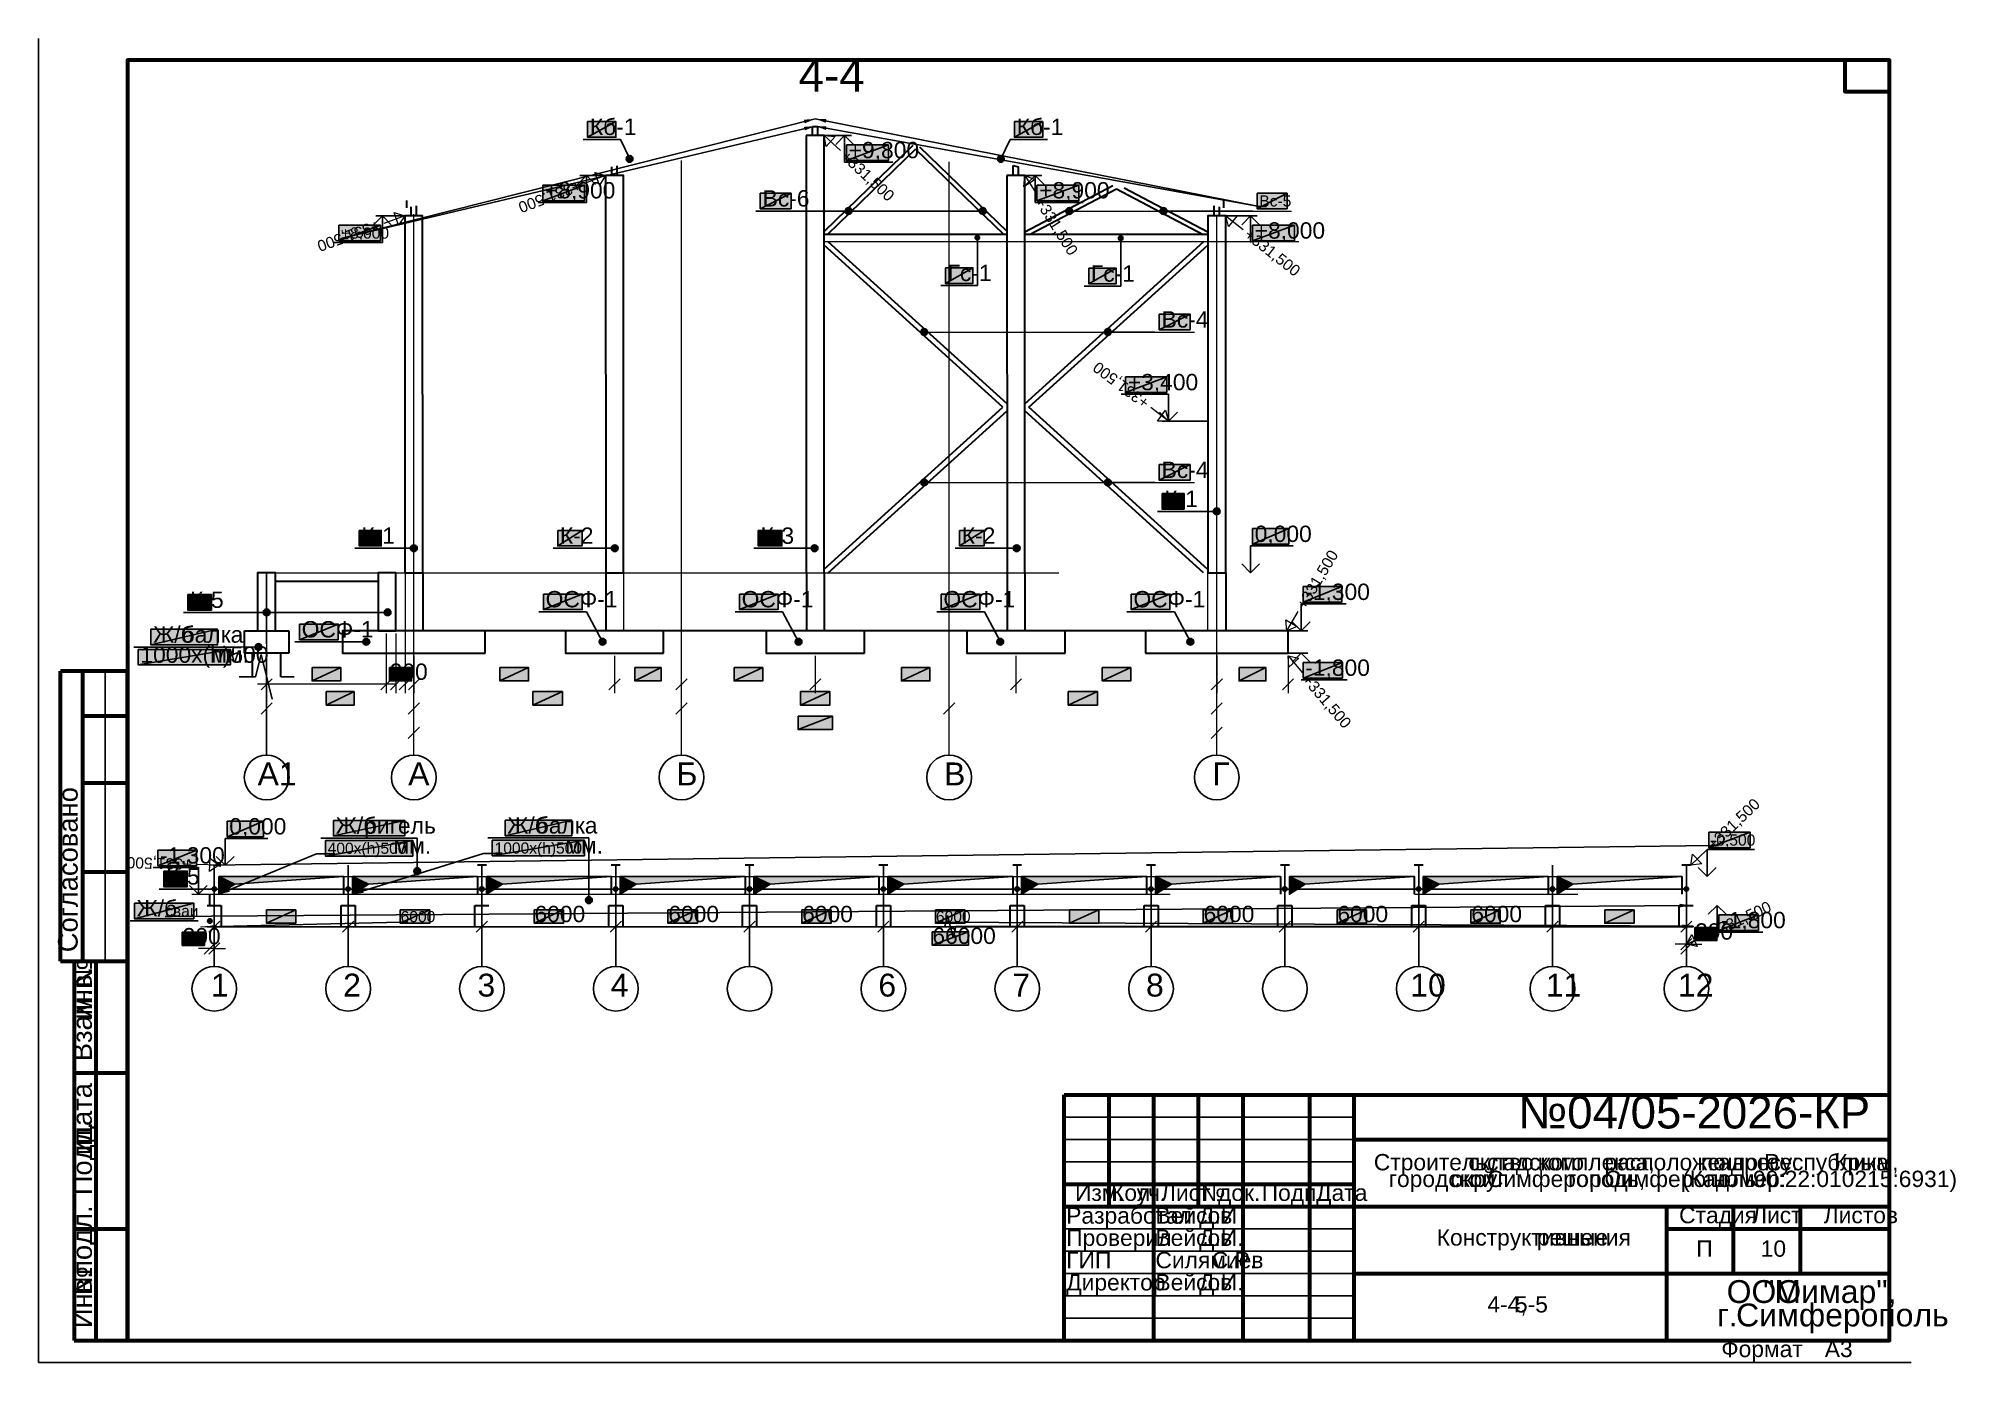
# Model space of a CAD drawing. Extents: x 8 to 21351, y 0 to 420.
# Drawn here: x 12431.9 to 12861.7, y 0.1 to 297 of the extents above; entities that cross this region are included whole.
import ezdxf

# ---------------------------------------------------------------- set-up
doc = ezdxf.new("R2010")
doc.units = 0
doc.linetypes.add('TEYPDFCAD_CENTER', pattern=[20, 12, -3, 2, -3])
for name, color, linetype in [('PDF_ВЫНОСКИ', 7, 'Continuous'), ('PDF_ОСИ', 7, 'Continuous'), ('PDF_ОТМЕТКИ', 7, 'Continuous'), ('TEY_REVIEW_AXIS', 7, 'Continuous'), ('TEY_REVIEW_LEADER', 7, 'Continuous')]:
    doc.layers.add(name, color=color, linetype=linetype)
doc.styles.add('TEYPDFCAD_TEXT', font='arial.ttf')
doc.dimstyles.new('TEYPDFCAD_SCALE_1', dxfattribs={"dimtxt": 2.5, "dimasz": 2.5, "dimexe": 1.25, "dimexo": 0.75, "dimtad": 1, "dimdsep": 46, "dimtxsty": 'Standard', "dimcen": 0.09, "dimadec": 0, "dimazin": 0, "dimtfac": 1, "dimtofl": 0, "dimtmove": 0, "dimatfit": 3, "dimfxl": 1, "dimarcsym": 0})

msp = doc.modelspace()

# ---------------------------------------------------------------- texts
at = {"color": 7, "style": 'TEYPDFCAD_TEXT'}
for s, height, p in [('4-4', 7.32, (12602.36, 285.05)), ('Кб-1', 3.662, (12651.25, 275.31)), ('Вс-4', 3.662, (12683.72, 232.13)), ('К-1', 3.662, (12684.33, 191.92)), ('Ж/б', 3.662, (12457.64, 161.5)), ('балка', 3.662, (12464.01, 161.5)), ('А1', 5.126, (12481.05, 129.52)), ('Б', 5.13, (12574.97, 129.52)), ('В', 5.13, (12634.95, 129.52)), ('Г', 5.13, (12695.09, 129.52)), ('0,000', 3.662, (12474.7, 118.51)), ('ригель', 3.662, (12504.95, 118.68)), ('Ж/б', 3.662, (12537.04, 118.72)), ('балка', 3.662, (12543.41, 118.72)), ('1', 5.13, (12470.59, 82.17)), ('2', 5.13, (12500.23, 82.17)), ('3', 5.13, (12530.35, 82.17)), ('4', 5.13, (12560.21, 82.17)), ('6', 5.13, (12620.22, 82.17)), ('7', 5.13, (12650.24, 82.17)), ('8', 5.13, (12680.23, 82.17)), ('10', 5.126, (12739.47, 82.17)), ('11', 5.126, (12769.85, 82.17)), ('12', 5.126, (12799.48, 82.17)), ('№04/05-2026-КР', 7.3201, (12763.69, 52.6)), ('городской', 3.658, (12734.63, 39.48)), ('складского', 3.658, (12752.51, 43.22)), ('Симферополь,', 3.6583, (12756.66, 39.48)), ('комплекса,', 3.658, (12768.03, 43.22)), ('Симферополь', 3.6583, (12782.99, 39.48)), ('расположенного', 3.6583, (12783.01, 43.22)), ('(Кад.', 3.658, (12800.44, 39.48)), ('по', 3.658, (12804.61, 43.22)), ('адресу:', 3.658, (12808.48, 43.22)), ('90:22:010215:6931)', 3.6583, (12816.31, 39.48)), ('Республика', 3.658, (12818.81, 43.22)), ('уч.', 3.658, (12678.13, 36.36)), ('Лист', 3.658, (12683.59, 36.36)), ('док.', 3.658, (12696.38, 36.36)), ('Подп.', 3.658, (12706.16, 36.36)), ('округ', 3.658, (12748.5, 39.48)), ('город', 3.658, (12774.83, 39.48)), ('номер:', 3.658, (12807.45, 39.48)), ('Разработал', 3.658, (12662.34, 31.26)), ('Вейсов', 3.658, (12682.35, 31.26)), ('Д.И', 3.658, (12692.11, 31.26)), ('Стадия', 3.658, (12799.74, 31.35)), ('Лист', 3.658, (12816.1, 31.35)), ('Вейсов', 3.658, (12682.35, 26.27)), ('Проверил', 3.658, (12662.34, 26.27)), ('Д.И.', 3.658, (12692.11, 26.27)), ('Конструктивные', 3.6583, (12745.4, 26.35)), ('решения', 3.658, (12767.86, 26.35)), ('П', 3.66, (12803.59, 23.85)), ('ГИП', 3.658, (12662.34, 21.27)), ('Силямиев', 3.658, (12682.35, 21.27)), ('С.Р.', 3.658, (12694.97, 21.27)), ('Директор', 3.658, (12662.34, 16.28)), ('Д.И.', 3.658, (12692.11, 16.28)), ('"Мимар",', 5.122, (12818.57, 13.48)), ('4-4,', 3.658, (12756.75, 11.35)), ('5-5', 3.658, (12762.94, 11.35)), ('Симферополь', 5.1223, (12812.52, 8.23)), ('г.', 5.122, (12808.27, 8.23)), ('Формат', 3.658, (12809.2, 1.35))]:
    msp.add_text(s, height=height, dxfattribs=at).set_placement(p)
for s, height, p in [('инв.', 4.392, (12443.9, 77.04)), ('дата', 4.392, (12443.9, 49.57)), ('Подп.', 4.392, (12443.9, 37.63)), ('и', 4.39, (12443.9, 46.64)), ('подл.', 4.392, (12443.9, 19.77)), ('№', 4.39, (12443.9, 15.15))]:
    msp.add_text(s, height=height, rotation=90, dxfattribs=at).set_placement(p)
at = {"layer": 'PDF_ВЫНОСКИ', "style": 'TEYPDFCAD_TEXT'}
for s, p in [('Вс-5', (12705.63, 259.27)), ('Вс-5', (12705.63, 259.27)), ('+8,000', (12499.74, 252.07)), ('+8,000', (12499.74, 252.07)), ('400х(h)500', (12496.76, 114.17)), ('1000х(h)500', (12534.18, 114.22)), ('-0,500', (12806.93, 116.01)), ('сваи', (12460.31, 100.12)), ('6000', (12513.12, 98.85)), ('6000', (12633.13, 98.85))]:
    msp.add_text(s, height=2.5, dxfattribs=at).set_placement(p)
at = {"layer": 'TEY_REVIEW_LEADER', "color": 7, "style": 'TEYPDFCAD_TEXT'}
for s, height, p in [('Кб-1', 3.662, (12555.54, 275.31)), ('+9,800', 3.662, (12613.57, 270.09)), ('+8,900', 3.662, (12545.48, 261.09)), ('Вс-6', 3.662, (12594.27, 259.27)), ('+8,900', 3.662, (12656.27, 261.09)), ('+8,000', 3.662, (12704.59, 252.07)), ('Гс-1', 3.662, (12635.74, 242.55)), ('Гс-1', 3.662, (12667.87, 242.42)), ('+3,400', 3.662, (12676.14, 218.08)), ('Вс-4', 3.662, (12683.72, 198.42)), ('К-1', 3.662, (12504.31, 183.66)), ('К-2', 3.662, (12548.83, 183.66)), ('К-3', 3.662, (12593.81, 183.66)), ('К-2', 3.662, (12638.93, 183.66)), ('0,000', 3.662, (12704.59, 184.07)), ('К-5', 3.662, (12465.92, 169.29)), ('ОСФ-1', 3.662, (12545.63, 169.42)), ('ОСФ-1', 3.662, (12589.57, 169.42)), ('ОСФ-1', 3.662, (12634.8, 169.42)), ('ОСФ-1', 3.662, (12677.41, 169.42)), ('-1,300', 3.662, (12715.92, 171.07)), ('ОСФ-1', 3.662, (12490.94, 162.67)), ('1000х(h)500', 3.6618, (12454.78, 156.99)), ('мм.', 3.662, (12470.63, 156.99)), ('200', 3.662, (12510.66, 153.16)), ('-1,800', 3.662, (12715.92, 154.07)), ('А', 5.13, (12514.81, 129.52)), ('Ж/б', 3.662, (12498.58, 118.68)), ('мм.', 3.662, (12511.53, 114.17)), ('мм.', 3.662, (12550.03, 114.22)), ('-1,300', 3.662, (12459.19, 111.99)), ('К-5', 3.662, (12460.52, 107.27)), ('Ж/б', 3.662, (12453.94, 100.12)), ('6000', 3.662, (12543.13, 98.85)), ('6000', 3.662, (12573.13, 98.85)), ('6000', 3.662, (12603.14, 98.85)), ('6000', 3.662, (12693.14, 98.85)), ('6000', 3.662, (12723.13, 98.85)), ('6000', 3.662, (12753.15, 98.85)), ('-1,800', 3.662, (12809.15, 97.49)), ('200', 3.662, (12464.24, 93.87)), ('66000', 3.662, (12632.33, 93.96)), ('200', 3.662, (12803.31, 94.93)), ('Строительство', 3.6583, (12731.3, 43.22)), ('Крым,', 3.658, (12834.51, 43.22)), ('Изм.', 3.658, (12664.31, 36.36)), ('Кол.', 3.658, (12672.4, 36.36)), ('№', 3.66, (12692.53, 36.36)), ('Дата', 3.658, (12718.37, 36.36)), ('Листов', 3.658, (12832.16, 31.35)), ('10', 3.658, (12818.04, 23.85)), ('Вейсов', 3.658, (12682.35, 16.28)), ('ООО', 5.122, (12810.4, 13.48)), ('A3', 3.658, (12832.4, 1.35))]:
    msp.add_text(s, height=height, dxfattribs=at).set_placement(p)
for s, height, p in [('Согласовано', 4.3921, (12440.71, 92.1)), ('№', 4.39, (12443.9, 84.12)), ('Взам.', 4.392, (12443.9, 67.67)), ('Инв.', 4.392, (12443.9, 7.85))]:
    msp.add_text(s, height=height, rotation=90, dxfattribs=at).set_placement(p)

# ---------------------------------------------------------------- blocks, each defined once
blk = doc.blocks.new('TEY_AXIS')
at = {"layer": 'PDF_ОСИ', "linetype": 'TEYPDFCAD_CENTER', "lineweight": 9}
blk.add_line((0, 0), (1, 0), dxfattribs=at)
blk = doc.blocks.new('TEY_LEVEL')
at = {"layer": 'PDF_ОТМЕТКИ', "lineweight": 9}
blk.add_line((0, 0), (5, 0), dxfattribs=at)
blk.add_lwpolyline([(0, 0), (2, 1.5), (2, -1.5)], close=True, dxfattribs=at)
at = {"layer": 'PDF_ОТМЕТКИ', "style": 'TEYPDFCAD_TEXT'}
blk.add_text('+331,500', height=2.5, dxfattribs=at).set_placement((6, -1.25))

# ---------------------------------------------------------------- hatches: boundary and pattern name
at = {"true_color": 0xffffff}
h = msp.add_hatch(color=0, dxfattribs=at)
h.paths.add_polyline_path([(12555.03, 278.32), (12561.4, 278.32), (12555.03, 274.81)])
h.paths.add_polyline_path([(12561.4, 278.32), (12555.03, 274.81), (12561.4, 274.81)])
h = msp.add_hatch(color=0, dxfattribs=at)
h.paths.add_polyline_path([(12650.74, 278.32), (12657.09, 278.32), (12650.74, 274.81)])
h.paths.add_polyline_path([(12657.09, 278.32), (12650.74, 274.81), (12657.09, 274.81)])
h = msp.add_hatch(color=0, dxfattribs=at)
h.paths.add_polyline_path([(12613.07, 273.09), (12622.46, 273.09), (12613.07, 269.58)])
h.paths.add_polyline_path([(12622.46, 273.09), (12613.07, 269.58), (12622.46, 269.58)])
h = msp.add_hatch(color=7)
h.paths.add_polyline_path([(12563.75, 270.19), (12563.71, 269.96), (12564.47, 269.96)])
h.paths.add_polyline_path([(12563.71, 269.96), (12564.47, 269.96), (12563.75, 269.73)])
h.paths.add_polyline_path([(12564.47, 269.96), (12563.75, 269.73), (12563.85, 269.52)])
h = msp.add_hatch(color=7)
h.paths.add_polyline_path([(12564.24, 270.66), (12564.02, 270.55), (12564.47, 269.96)])
h.paths.add_polyline_path([(12564.02, 270.55), (12564.47, 269.96), (12563.85, 270.38)])
h.paths.add_polyline_path([(12564.47, 269.96), (12563.85, 270.38), (12563.75, 270.19)])
h = msp.add_hatch(color=7)
h.paths.add_polyline_path([(12563.85, 269.52), (12564.02, 269.35), (12564.47, 269.96)])
h.paths.add_polyline_path([(12564.02, 269.35), (12564.47, 269.96), (12564.24, 269.24)])
h.paths.add_polyline_path([(12564.47, 269.96), (12564.24, 269.24), (12564.47, 269.2)])
h = msp.add_hatch(color=7)
h.paths.add_polyline_path([(12564.89, 270.55), (12564.7, 270.66), (12564.47, 269.96)])
h.paths.add_polyline_path([(12564.7, 270.66), (12564.47, 269.96), (12564.47, 270.7)])
h.paths.add_polyline_path([(12564.47, 269.96), (12564.47, 270.7), (12564.24, 270.66)])
h = msp.add_hatch(color=7)
h.paths.add_polyline_path([(12565.21, 269.96), (12565.17, 270.19), (12564.47, 269.96)])
h.paths.add_polyline_path([(12565.17, 270.19), (12564.47, 269.96), (12565.06, 270.38)])
h.paths.add_polyline_path([(12564.47, 269.96), (12565.06, 270.38), (12564.89, 270.55)])
h = msp.add_hatch(color=7)
h.paths.add_polyline_path([(12564.47, 269.2), (12564.7, 269.24), (12564.47, 269.96)])
h.paths.add_polyline_path([(12564.7, 269.24), (12564.47, 269.96), (12564.89, 269.35)])
h.paths.add_polyline_path([(12564.47, 269.96), (12564.89, 269.35), (12565.06, 269.52)])
h = msp.add_hatch(color=7)
h.paths.add_polyline_path([(12565.06, 269.52), (12565.17, 269.73), (12564.47, 269.96)])
h.paths.add_polyline_path([(12565.17, 269.73), (12564.47, 269.96), (12565.21, 269.96)])
h = msp.add_hatch(color=7)
h.paths.add_polyline_path([(12646.98, 270.19), (12646.93, 269.96), (12647.67, 269.96)])
h.paths.add_polyline_path([(12646.93, 269.96), (12647.67, 269.96), (12646.98, 269.73)])
h.paths.add_polyline_path([(12647.67, 269.96), (12646.98, 269.73), (12647.08, 269.52)])
h = msp.add_hatch(color=7)
h.paths.add_polyline_path([(12647.44, 270.66), (12647.23, 270.55), (12647.67, 269.96)])
h.paths.add_polyline_path([(12647.23, 270.55), (12647.67, 269.96), (12647.08, 270.38)])
h.paths.add_polyline_path([(12647.67, 269.96), (12647.08, 270.38), (12646.98, 270.19)])
h = msp.add_hatch(color=7)
h.paths.add_polyline_path([(12647.08, 269.52), (12647.23, 269.35), (12647.67, 269.96)])
h.paths.add_polyline_path([(12647.23, 269.35), (12647.67, 269.96), (12647.44, 269.24)])
h.paths.add_polyline_path([(12647.67, 269.96), (12647.44, 269.24), (12647.67, 269.2)])
h = msp.add_hatch(color=7)
h.paths.add_polyline_path([(12648.12, 270.55), (12647.91, 270.66), (12647.67, 269.96)])
h.paths.add_polyline_path([(12647.91, 270.66), (12647.67, 269.96), (12647.67, 270.7)])
h.paths.add_polyline_path([(12647.67, 269.96), (12647.67, 270.7), (12647.44, 270.66)])
h = msp.add_hatch(color=7)
h.paths.add_polyline_path([(12648.44, 269.96), (12648.39, 270.19), (12647.67, 269.96)])
h.paths.add_polyline_path([(12648.39, 270.19), (12647.67, 269.96), (12648.29, 270.38)])
h.paths.add_polyline_path([(12647.67, 269.96), (12648.29, 270.38), (12648.12, 270.55)])
h = msp.add_hatch(color=7)
h.paths.add_polyline_path([(12647.67, 269.2), (12647.91, 269.24), (12647.67, 269.96)])
h.paths.add_polyline_path([(12647.91, 269.24), (12647.67, 269.96), (12648.12, 269.35)])
h.paths.add_polyline_path([(12647.67, 269.96), (12648.12, 269.35), (12648.29, 269.52)])
h = msp.add_hatch(color=7)
h.paths.add_polyline_path([(12648.29, 269.52), (12648.39, 269.73), (12647.67, 269.96)])
h.paths.add_polyline_path([(12648.39, 269.73), (12647.67, 269.96), (12648.44, 269.96)])
h = msp.add_hatch(color=0, dxfattribs=at)
h.paths.add_polyline_path([(12544.97, 264.08), (12554.37, 264.08), (12544.97, 260.58)])
h.paths.add_polyline_path([(12554.37, 264.08), (12544.97, 260.58), (12554.37, 260.58)])
h = msp.add_hatch(color=0, dxfattribs=at)
h.paths.add_polyline_path([(12593.76, 262.25), (12600.66, 262.25), (12593.76, 258.76)])
h.paths.add_polyline_path([(12600.66, 262.25), (12593.76, 258.76), (12600.66, 258.76)])
h = msp.add_hatch(color=0, dxfattribs=at)
h.paths.add_polyline_path([(12655.76, 264.08), (12665.18, 264.08), (12655.76, 260.58)])
h.paths.add_polyline_path([(12665.18, 264.08), (12655.76, 260.58), (12665.18, 260.58)])
h = msp.add_hatch(color=0, dxfattribs=at)
h.paths.add_polyline_path([(12705.14, 262.25), (12711.85, 262.25), (12705.14, 258.76)])
h.paths.add_polyline_path([(12711.85, 262.25), (12705.14, 258.76), (12711.85, 258.76)])
h = msp.add_hatch(color=7)
h.paths.add_polyline_path([(12612.83, 258.49), (12612.79, 258.25), (12613.53, 258.25)])
h.paths.add_polyline_path([(12612.79, 258.25), (12613.53, 258.25), (12612.83, 258.02)])
h.paths.add_polyline_path([(12613.53, 258.25), (12612.83, 258.02), (12612.94, 257.81)])
h = msp.add_hatch(color=7)
h.paths.add_polyline_path([(12613.3, 258.97), (12613.09, 258.87), (12613.53, 258.25)])
h.paths.add_polyline_path([(12613.09, 258.87), (12613.53, 258.25), (12612.94, 258.7)])
h.paths.add_polyline_path([(12613.53, 258.25), (12612.94, 258.7), (12612.83, 258.49)])
h = msp.add_hatch(color=7)
h.paths.add_polyline_path([(12612.94, 257.81), (12613.09, 257.66), (12613.53, 258.25)])
h.paths.add_polyline_path([(12613.09, 257.66), (12613.53, 258.25), (12613.3, 257.56)])
h.paths.add_polyline_path([(12613.53, 258.25), (12613.3, 257.56), (12613.53, 257.51)])
h = msp.add_hatch(color=7)
h.paths.add_polyline_path([(12613.98, 258.87), (12613.77, 258.97), (12613.53, 258.25)])
h.paths.add_polyline_path([(12613.77, 258.97), (12613.53, 258.25), (12613.53, 259.02)])
h.paths.add_polyline_path([(12613.53, 258.25), (12613.53, 259.02), (12613.3, 258.97)])
h = msp.add_hatch(color=7)
h.paths.add_polyline_path([(12614.29, 258.25), (12614.25, 258.49), (12613.53, 258.25)])
h.paths.add_polyline_path([(12614.25, 258.49), (12613.53, 258.25), (12614.15, 258.7)])
h.paths.add_polyline_path([(12613.53, 258.25), (12614.15, 258.7), (12613.98, 258.87)])
h = msp.add_hatch(color=7)
h.paths.add_polyline_path([(12613.53, 257.51), (12613.77, 257.56), (12613.53, 258.25)])
h.paths.add_polyline_path([(12613.77, 257.56), (12613.53, 258.25), (12613.98, 257.66)])
h.paths.add_polyline_path([(12613.53, 258.25), (12613.98, 257.66), (12614.15, 257.81)])
h = msp.add_hatch(color=7)
h.paths.add_polyline_path([(12614.15, 257.81), (12614.25, 258.02), (12613.53, 258.25)])
h.paths.add_polyline_path([(12614.25, 258.02), (12613.53, 258.25), (12614.29, 258.25)])
h = msp.add_hatch(color=7)
h.paths.add_polyline_path([(12642.93, 258.49), (12642.89, 258.25), (12643.65, 258.25)])
h.paths.add_polyline_path([(12642.89, 258.25), (12643.65, 258.25), (12642.93, 258.02)])
h.paths.add_polyline_path([(12643.65, 258.25), (12642.93, 258.02), (12643.04, 257.81)])
h = msp.add_hatch(color=7)
h.paths.add_polyline_path([(12643.42, 258.97), (12643.21, 258.87), (12643.65, 258.25)])
h.paths.add_polyline_path([(12643.21, 258.87), (12643.65, 258.25), (12643.04, 258.7)])
h.paths.add_polyline_path([(12643.65, 258.25), (12643.04, 258.7), (12642.93, 258.49)])
h = msp.add_hatch(color=7)
h.paths.add_polyline_path([(12643.04, 257.81), (12643.21, 257.66), (12643.65, 258.25)])
h.paths.add_polyline_path([(12643.21, 257.66), (12643.65, 258.25), (12643.42, 257.56)])
h.paths.add_polyline_path([(12643.65, 258.25), (12643.42, 257.56), (12643.65, 257.51)])
h = msp.add_hatch(color=7)
h.paths.add_polyline_path([(12644.08, 258.87), (12643.89, 258.97), (12643.65, 258.25)])
h.paths.add_polyline_path([(12643.89, 258.97), (12643.65, 258.25), (12643.65, 259.02)])
h.paths.add_polyline_path([(12643.65, 258.25), (12643.65, 259.02), (12643.42, 258.97)])
h = msp.add_hatch(color=7)
h.paths.add_polyline_path([(12644.39, 258.25), (12644.35, 258.49), (12643.65, 258.25)])
h.paths.add_polyline_path([(12644.35, 258.49), (12643.65, 258.25), (12644.25, 258.7)])
h.paths.add_polyline_path([(12643.65, 258.25), (12644.25, 258.7), (12644.08, 258.87)])
h = msp.add_hatch(color=7)
h.paths.add_polyline_path([(12643.65, 257.51), (12643.89, 257.56), (12643.65, 258.25)])
h.paths.add_polyline_path([(12643.89, 257.56), (12643.65, 258.25), (12644.08, 257.66)])
h.paths.add_polyline_path([(12643.65, 258.25), (12644.08, 257.66), (12644.25, 257.81)])
h = msp.add_hatch(color=7)
h.paths.add_polyline_path([(12644.25, 257.81), (12644.35, 258.02), (12643.65, 258.25)])
h.paths.add_polyline_path([(12644.35, 258.02), (12643.65, 258.25), (12644.39, 258.25)])
h = msp.add_hatch(color=7)
h.paths.add_polyline_path([(12662.32, 258.49), (12662.28, 258.25), (12663.04, 258.25)])
h.paths.add_polyline_path([(12662.28, 258.25), (12663.04, 258.25), (12662.32, 258.02)])
h.paths.add_polyline_path([(12663.04, 258.25), (12662.32, 258.02), (12662.43, 257.81)])
h = msp.add_hatch(color=7)
h.paths.add_polyline_path([(12662.81, 258.97), (12662.6, 258.87), (12663.04, 258.25)])
h.paths.add_polyline_path([(12662.6, 258.87), (12663.04, 258.25), (12662.43, 258.7)])
h.paths.add_polyline_path([(12663.04, 258.25), (12662.43, 258.7), (12662.32, 258.49)])
h = msp.add_hatch(color=7)
h.paths.add_polyline_path([(12662.43, 257.81), (12662.6, 257.66), (12663.04, 258.25)])
h.paths.add_polyline_path([(12662.6, 257.66), (12663.04, 258.25), (12662.81, 257.56)])
h.paths.add_polyline_path([(12663.04, 258.25), (12662.81, 257.56), (12663.04, 257.51)])
h = msp.add_hatch(color=7)
h.paths.add_polyline_path([(12663.46, 258.87), (12663.27, 258.97), (12663.04, 258.25)])
h.paths.add_polyline_path([(12663.27, 258.97), (12663.04, 258.25), (12663.04, 259.02)])
h.paths.add_polyline_path([(12663.04, 258.25), (12663.04, 259.02), (12662.81, 258.97)])
h = msp.add_hatch(color=7)
h.paths.add_polyline_path([(12663.78, 258.25), (12663.74, 258.49), (12663.04, 258.25)])
h.paths.add_polyline_path([(12663.74, 258.49), (12663.04, 258.25), (12663.63, 258.7)])
h.paths.add_polyline_path([(12663.04, 258.25), (12663.63, 258.7), (12663.46, 258.87)])
h = msp.add_hatch(color=7)
h.paths.add_polyline_path([(12663.04, 257.51), (12663.27, 257.56), (12663.04, 258.25)])
h.paths.add_polyline_path([(12663.27, 257.56), (12663.04, 258.25), (12663.46, 257.66)])
h.paths.add_polyline_path([(12663.04, 258.25), (12663.46, 257.66), (12663.63, 257.81)])
h = msp.add_hatch(color=7)
h.paths.add_polyline_path([(12663.63, 257.81), (12663.74, 258.02), (12663.04, 258.25)])
h.paths.add_polyline_path([(12663.74, 258.02), (12663.04, 258.25), (12663.78, 258.25)])
h = msp.add_hatch(color=7)
h.paths.add_polyline_path([(12683.42, 258.49), (12683.38, 258.25), (12684.14, 258.25)])
h.paths.add_polyline_path([(12683.38, 258.25), (12684.14, 258.25), (12683.42, 258.02)])
h.paths.add_polyline_path([(12684.14, 258.25), (12683.42, 258.02), (12683.53, 257.81)])
h = msp.add_hatch(color=7)
h.paths.add_polyline_path([(12683.91, 258.97), (12683.7, 258.87), (12684.14, 258.25)])
h.paths.add_polyline_path([(12683.7, 258.87), (12684.14, 258.25), (12683.53, 258.7)])
h.paths.add_polyline_path([(12684.14, 258.25), (12683.53, 258.7), (12683.42, 258.49)])
h = msp.add_hatch(color=7)
h.paths.add_polyline_path([(12683.53, 257.81), (12683.7, 257.66), (12684.14, 258.25)])
h.paths.add_polyline_path([(12683.7, 257.66), (12684.14, 258.25), (12683.91, 257.56)])
h.paths.add_polyline_path([(12684.14, 258.25), (12683.91, 257.56), (12684.14, 257.51)])
h = msp.add_hatch(color=7)
h.paths.add_polyline_path([(12684.59, 258.87), (12684.38, 258.97), (12684.14, 258.25)])
h.paths.add_polyline_path([(12684.38, 258.97), (12684.14, 258.25), (12684.14, 259.02)])
h.paths.add_polyline_path([(12684.14, 258.25), (12684.14, 259.02), (12683.91, 258.97)])
h = msp.add_hatch(color=7)
h.paths.add_polyline_path([(12684.89, 258.25), (12684.86, 258.49), (12684.14, 258.25)])
h.paths.add_polyline_path([(12684.86, 258.49), (12684.14, 258.25), (12684.74, 258.7)])
h.paths.add_polyline_path([(12684.14, 258.25), (12684.74, 258.7), (12684.59, 258.87)])
h = msp.add_hatch(color=7)
h.paths.add_polyline_path([(12684.14, 257.51), (12684.38, 257.56), (12684.14, 258.25)])
h.paths.add_polyline_path([(12684.38, 257.56), (12684.14, 258.25), (12684.59, 257.66)])
h.paths.add_polyline_path([(12684.14, 258.25), (12684.59, 257.66), (12684.74, 257.81)])
h = msp.add_hatch(color=7)
h.paths.add_polyline_path([(12684.74, 257.81), (12684.86, 258.02), (12684.14, 258.25)])
h.paths.add_polyline_path([(12684.86, 258.02), (12684.14, 258.25), (12684.89, 258.25)])
h = msp.add_hatch(color=0, dxfattribs=at)
h.paths.add_polyline_path([(12499.23, 255.08), (12508.63, 255.08), (12499.23, 251.59)])
h.paths.add_polyline_path([(12508.63, 255.08), (12499.23, 251.59), (12508.63, 251.59)])
h = msp.add_hatch(color=0, dxfattribs=at)
h.paths.add_polyline_path([(12704.08, 255.08), (12713.48, 255.08), (12704.08, 251.59)])
h.paths.add_polyline_path([(12713.48, 255.08), (12704.08, 251.59), (12713.48, 251.59)])
h = msp.add_hatch(color=7)
h.paths.add_polyline_path([(12642.07, 252.65), (12641.96, 252.48), (12642.42, 252.29)])
h.paths.add_polyline_path([(12641.96, 252.48), (12642.42, 252.29), (12641.94, 252.29)])
h.paths.add_polyline_path([(12642.42, 252.29), (12641.94, 252.29), (12641.96, 252.09)])
h = msp.add_hatch(color=7)
h.paths.add_polyline_path([(12641.96, 252.09), (12642.07, 251.95), (12642.42, 252.29)])
h.paths.add_polyline_path([(12642.07, 251.95), (12642.42, 252.29), (12642.23, 251.84)])
h.paths.add_polyline_path([(12642.42, 252.29), (12642.23, 251.84), (12642.42, 251.8)])
h = msp.add_hatch(color=7)
h.paths.add_polyline_path([(12642.62, 252.75), (12642.42, 252.79), (12642.42, 252.29)])
h.paths.add_polyline_path([(12642.42, 252.79), (12642.42, 252.29), (12642.23, 252.75)])
h.paths.add_polyline_path([(12642.42, 252.29), (12642.23, 252.75), (12642.07, 252.65)])
h = msp.add_hatch(color=7)
h.paths.add_polyline_path([(12642.93, 252.29), (12642.89, 252.48), (12642.42, 252.29)])
h.paths.add_polyline_path([(12642.89, 252.48), (12642.42, 252.29), (12642.78, 252.65)])
h.paths.add_polyline_path([(12642.42, 252.29), (12642.78, 252.65), (12642.62, 252.75)])
h = msp.add_hatch(color=7)
h.paths.add_polyline_path([(12642.42, 251.8), (12642.62, 251.84), (12642.42, 252.29)])
h.paths.add_polyline_path([(12642.62, 251.84), (12642.42, 252.29), (12642.78, 251.95)])
h.paths.add_polyline_path([(12642.42, 252.29), (12642.78, 251.95), (12642.89, 252.09)])
for color, points in [(7, [(12642.89, 252.09), (12642.93, 252.29), (12642.42, 252.29)]), (7, [(12675.02, 251.99), (12675.04, 252.18), (12674.56, 252.18)]), (256, [(12472.35, 109.09), (12500.35, 109.09), (12475.93, 107.36)]), (7, [(12502.34, 109.09), (12530.35, 109.09), (12505.94, 107.36)]), (7, [(12532.34, 109.09), (12560.34, 109.09), (12535.94, 107.36)]), (7, [(12562.35, 109.09), (12590.35, 109.09), (12565.93, 107.36)]), (7, [(12592.34, 109.09), (12620.35, 109.09), (12595.94, 107.36)]), (7, [(12622.36, 109.09), (12650.36, 109.09), (12625.94, 107.36)]), (7, [(12652.35, 109.09), (12680.36, 109.09), (12655.95, 107.36)]), (7, [(12682.35, 109.09), (12710.35, 109.09), (12685.94, 107.36)]), (7, [(12712.36, 109.09), (12740.36, 109.09), (12715.94, 107.36)]), (7, [(12742.35, 109.09), (12770.36, 109.09), (12745.95, 107.36)]), (7, [(12772.37, 109.09), (12800.35, 109.09), (12775.94, 107.36)]), (7, [(12471.8, 106.09), (12471.84, 106.28), (12471.33, 106.28)]), (7, [(12501.81, 106.09), (12501.84, 106.28), (12501.35, 106.28)]), (7, [(12531.81, 106.09), (12531.85, 106.28), (12531.34, 106.28)]), (7, [(12561.8, 106.09), (12561.84, 106.28), (12561.36, 106.28)]), (7, [(12591.82, 106.09), (12591.86, 106.28), (12591.35, 106.28)]), (7, [(12621.81, 106.09), (12621.85, 106.28), (12621.34, 106.28)]), (7, [(12651.82, 106.09), (12651.84, 106.28), (12651.36, 106.28)]), (7, [(12681.82, 106.09), (12681.86, 106.28), (12681.35, 106.28)]), (7, [(12711.81, 106.09), (12711.85, 106.28), (12711.36, 106.28)]), (7, [(12741.82, 106.09), (12741.87, 106.28), (12741.36, 106.28)]), (7, [(12771.82, 106.09), (12771.86, 106.28), (12771.35, 106.28)]), (7, [(12801.83, 106.09), (12801.85, 106.28), (12801.37, 106.28)]), (7, [(12470.81, 98.93), (12470.85, 99.12), (12470.34, 99.12)])]:
    msp.add_hatch(color=color).paths.add_polyline_path(points)
h = msp.add_hatch(color=7)
h.paths.add_polyline_path([(12674.2, 252.54), (12674.09, 252.37), (12674.56, 252.18)])
h.paths.add_polyline_path([(12674.09, 252.37), (12674.56, 252.18), (12674.05, 252.18)])
h.paths.add_polyline_path([(12674.56, 252.18), (12674.05, 252.18), (12674.09, 251.99)])
h = msp.add_hatch(color=7)
h.paths.add_polyline_path([(12674.09, 251.99), (12674.2, 251.82), (12674.56, 252.18)])
h.paths.add_polyline_path([(12674.2, 251.82), (12674.56, 252.18), (12674.37, 251.71)])
h.paths.add_polyline_path([(12674.56, 252.18), (12674.37, 251.71), (12674.56, 251.67)])
h = msp.add_hatch(color=7)
h.paths.add_polyline_path([(12674.75, 252.65), (12674.56, 252.69), (12674.56, 252.18)])
h.paths.add_polyline_path([(12674.56, 252.69), (12674.56, 252.18), (12674.37, 252.65)])
h.paths.add_polyline_path([(12674.56, 252.18), (12674.37, 252.65), (12674.2, 252.54)])
h = msp.add_hatch(color=7)
h.paths.add_polyline_path([(12675.04, 252.18), (12675.02, 252.37), (12674.56, 252.18)])
h.paths.add_polyline_path([(12675.02, 252.37), (12674.56, 252.18), (12674.92, 252.54)])
h.paths.add_polyline_path([(12674.56, 252.18), (12674.92, 252.54), (12674.75, 252.65)])
h = msp.add_hatch(color=7)
h.paths.add_polyline_path([(12674.56, 251.67), (12674.75, 251.71), (12674.56, 252.18)])
h.paths.add_polyline_path([(12674.75, 251.71), (12674.56, 252.18), (12674.92, 251.82)])
h.paths.add_polyline_path([(12674.56, 252.18), (12674.92, 251.82), (12675.02, 251.99)])
h = msp.add_hatch(color=0, dxfattribs=at)
h.paths.add_polyline_path([(12635.25, 245.53), (12641.43, 245.53), (12635.25, 242.04)])
h.paths.add_polyline_path([(12641.43, 245.53), (12635.25, 242.04), (12641.43, 242.04)])
h = msp.add_hatch(color=0, dxfattribs=at)
h.paths.add_polyline_path([(12667.38, 245.43), (12673.56, 245.43), (12667.38, 241.94)])
h.paths.add_polyline_path([(12673.56, 245.43), (12667.38, 241.94), (12673.56, 241.94)])
h = msp.add_hatch(color=0, dxfattribs=at)
h.paths.add_polyline_path([(12683.21, 235.14), (12690.11, 235.14), (12683.21, 231.63)])
h.paths.add_polyline_path([(12690.11, 235.14), (12683.21, 231.63), (12690.11, 231.63)])
h = msp.add_hatch(color=7)
h.paths.add_polyline_path([(12629.79, 231.37), (12629.75, 231.14), (12630.51, 231.14)])
h.paths.add_polyline_path([(12629.75, 231.14), (12630.51, 231.14), (12629.79, 230.91)])
h.paths.add_polyline_path([(12630.51, 231.14), (12629.79, 230.91), (12629.89, 230.7)])
h = msp.add_hatch(color=7)
h.paths.add_polyline_path([(12630.28, 231.86), (12630.06, 231.75), (12630.51, 231.14)])
h.paths.add_polyline_path([(12630.06, 231.75), (12630.51, 231.14), (12629.89, 231.58)])
h.paths.add_polyline_path([(12630.51, 231.14), (12629.89, 231.58), (12629.79, 231.37)])
h = msp.add_hatch(color=7)
h.paths.add_polyline_path([(12629.89, 230.7), (12630.06, 230.53), (12630.51, 231.14)])
h.paths.add_polyline_path([(12630.06, 230.53), (12630.51, 231.14), (12630.28, 230.42)])
h.paths.add_polyline_path([(12630.51, 231.14), (12630.28, 230.42), (12630.51, 230.38)])
h = msp.add_hatch(color=7)
h.paths.add_polyline_path([(12630.93, 231.75), (12630.74, 231.86), (12630.51, 231.14)])
h.paths.add_polyline_path([(12630.74, 231.86), (12630.51, 231.14), (12630.51, 231.88)])
h.paths.add_polyline_path([(12630.51, 231.14), (12630.51, 231.88), (12630.28, 231.86)])
h = msp.add_hatch(color=7)
h.paths.add_polyline_path([(12631.25, 231.14), (12631.21, 231.37), (12630.51, 231.14)])
h.paths.add_polyline_path([(12631.21, 231.37), (12630.51, 231.14), (12631.1, 231.58)])
h.paths.add_polyline_path([(12630.51, 231.14), (12631.1, 231.58), (12630.93, 231.75)])
h = msp.add_hatch(color=7)
h.paths.add_polyline_path([(12630.51, 230.38), (12630.74, 230.42), (12630.51, 231.14)])
h.paths.add_polyline_path([(12630.74, 230.42), (12630.51, 231.14), (12630.93, 230.53)])
h.paths.add_polyline_path([(12630.51, 231.14), (12630.93, 230.53), (12631.1, 230.7)])
h = msp.add_hatch(color=7)
h.paths.add_polyline_path([(12631.1, 230.7), (12631.21, 230.91), (12630.51, 231.14)])
h.paths.add_polyline_path([(12631.21, 230.91), (12630.51, 231.14), (12631.25, 231.14)])
h = msp.add_hatch(color=7)
h.paths.add_polyline_path([(12670.96, 231.37), (12670.94, 231.14), (12671.68, 231.14)])
h.paths.add_polyline_path([(12670.94, 231.14), (12671.68, 231.14), (12670.96, 230.91)])
h.paths.add_polyline_path([(12671.68, 231.14), (12670.96, 230.91), (12671.06, 230.7)])
h = msp.add_hatch(color=7)
h.paths.add_polyline_path([(12671.44, 231.86), (12671.23, 231.75), (12671.68, 231.14)])
h.paths.add_polyline_path([(12671.23, 231.75), (12671.68, 231.14), (12671.06, 231.58)])
h.paths.add_polyline_path([(12671.68, 231.14), (12671.06, 231.58), (12670.96, 231.37)])
h = msp.add_hatch(color=7)
h.paths.add_polyline_path([(12671.06, 230.7), (12671.23, 230.53), (12671.68, 231.14)])
h.paths.add_polyline_path([(12671.23, 230.53), (12671.68, 231.14), (12671.44, 230.42)])
h.paths.add_polyline_path([(12671.68, 231.14), (12671.44, 230.42), (12671.68, 230.38)])
h = msp.add_hatch(color=7)
h.paths.add_polyline_path([(12672.12, 231.75), (12671.91, 231.86), (12671.68, 231.14)])
h.paths.add_polyline_path([(12671.91, 231.86), (12671.68, 231.14), (12671.68, 231.88)])
h.paths.add_polyline_path([(12671.68, 231.14), (12671.68, 231.88), (12671.44, 231.86)])
h = msp.add_hatch(color=7)
h.paths.add_polyline_path([(12672.44, 231.14), (12672.4, 231.37), (12671.68, 231.14)])
h.paths.add_polyline_path([(12672.4, 231.37), (12671.68, 231.14), (12672.29, 231.58)])
h.paths.add_polyline_path([(12671.68, 231.14), (12672.29, 231.58), (12672.12, 231.75)])
h = msp.add_hatch(color=7)
h.paths.add_polyline_path([(12671.68, 230.38), (12671.91, 230.42), (12671.68, 231.14)])
h.paths.add_polyline_path([(12671.91, 230.42), (12671.68, 231.14), (12672.12, 230.53)])
h.paths.add_polyline_path([(12671.68, 231.14), (12672.12, 230.53), (12672.29, 230.7)])
h = msp.add_hatch(color=7)
h.paths.add_polyline_path([(12672.29, 230.7), (12672.4, 230.91), (12671.68, 231.14)])
h.paths.add_polyline_path([(12672.4, 230.91), (12671.68, 231.14), (12672.44, 231.14)])
h = msp.add_hatch(color=0, dxfattribs=at)
h.paths.add_polyline_path([(12675.66, 221.09), (12684.86, 221.09), (12675.66, 217.59)])
h.paths.add_polyline_path([(12684.86, 221.09), (12675.66, 217.59), (12684.86, 217.59)])
h = msp.add_hatch(color=7)
h.paths.add_polyline_path([(12630.28, 198.12), (12630.06, 198.01), (12630.51, 197.42)])
h.paths.add_polyline_path([(12630.06, 198.01), (12630.51, 197.42), (12629.89, 197.87)])
h.paths.add_polyline_path([(12630.51, 197.42), (12629.89, 197.87), (12629.79, 197.65)])
h = msp.add_hatch(color=7)
h.paths.add_polyline_path([(12630.93, 198.01), (12630.74, 198.12), (12630.51, 197.42)])
h.paths.add_polyline_path([(12630.74, 198.12), (12630.51, 197.42), (12630.51, 198.16)])
h.paths.add_polyline_path([(12630.51, 197.42), (12630.51, 198.16), (12630.28, 198.12)])
h = msp.add_hatch(color=7)
h.paths.add_polyline_path([(12631.25, 197.42), (12631.21, 197.65), (12630.51, 197.42)])
h.paths.add_polyline_path([(12631.21, 197.65), (12630.51, 197.42), (12631.1, 197.87)])
h.paths.add_polyline_path([(12630.51, 197.42), (12631.1, 197.87), (12630.93, 198.01)])
h = msp.add_hatch(color=7)
h.paths.add_polyline_path([(12671.44, 198.12), (12671.23, 198.01), (12671.68, 197.42)])
h.paths.add_polyline_path([(12671.23, 198.01), (12671.68, 197.42), (12671.06, 197.87)])
h.paths.add_polyline_path([(12671.68, 197.42), (12671.06, 197.87), (12670.96, 197.65)])
h = msp.add_hatch(color=7)
h.paths.add_polyline_path([(12672.12, 198.01), (12671.91, 198.12), (12671.68, 197.42)])
h.paths.add_polyline_path([(12671.91, 198.12), (12671.68, 197.42), (12671.68, 198.16)])
h.paths.add_polyline_path([(12671.68, 197.42), (12671.68, 198.16), (12671.44, 198.12)])
h = msp.add_hatch(color=7)
h.paths.add_polyline_path([(12672.44, 197.42), (12672.4, 197.65), (12671.68, 197.42)])
h.paths.add_polyline_path([(12672.4, 197.65), (12671.68, 197.42), (12672.29, 197.87)])
h.paths.add_polyline_path([(12671.68, 197.42), (12672.29, 197.87), (12672.12, 198.01)])
h = msp.add_hatch(color=0, dxfattribs=at)
h.paths.add_polyline_path([(12683.21, 201.42), (12690.11, 201.42), (12683.21, 197.91)])
h.paths.add_polyline_path([(12690.11, 201.42), (12683.21, 197.91), (12690.11, 197.91)])
h = msp.add_hatch(color=7)
h.paths.add_polyline_path([(12629.79, 197.65), (12629.75, 197.42), (12630.51, 197.42)])
h.paths.add_polyline_path([(12629.75, 197.42), (12630.51, 197.42), (12629.79, 197.19)])
h.paths.add_polyline_path([(12630.51, 197.42), (12629.79, 197.19), (12629.89, 196.98)])
h = msp.add_hatch(color=7)
h.paths.add_polyline_path([(12629.89, 196.98), (12630.06, 196.81), (12630.51, 197.42)])
h.paths.add_polyline_path([(12630.06, 196.81), (12630.51, 197.42), (12630.28, 196.7)])
h.paths.add_polyline_path([(12630.51, 197.42), (12630.28, 196.7), (12630.51, 196.66)])
h = msp.add_hatch(color=7)
h.paths.add_polyline_path([(12630.51, 196.66), (12630.74, 196.7), (12630.51, 197.42)])
h.paths.add_polyline_path([(12630.74, 196.7), (12630.51, 197.42), (12630.93, 196.81)])
h.paths.add_polyline_path([(12630.51, 197.42), (12630.93, 196.81), (12631.1, 196.98)])
h = msp.add_hatch(color=7)
h.paths.add_polyline_path([(12631.1, 196.98), (12631.21, 197.19), (12630.51, 197.42)])
h.paths.add_polyline_path([(12631.21, 197.19), (12630.51, 197.42), (12631.25, 197.42)])
h = msp.add_hatch(color=7)
h.paths.add_polyline_path([(12670.96, 197.65), (12670.94, 197.42), (12671.68, 197.42)])
h.paths.add_polyline_path([(12670.94, 197.42), (12671.68, 197.42), (12670.96, 197.19)])
h.paths.add_polyline_path([(12671.68, 197.42), (12670.96, 197.19), (12671.06, 196.98)])
h = msp.add_hatch(color=7)
h.paths.add_polyline_path([(12671.06, 196.98), (12671.23, 196.81), (12671.68, 197.42)])
h.paths.add_polyline_path([(12671.23, 196.81), (12671.68, 197.42), (12671.44, 196.7)])
h.paths.add_polyline_path([(12671.68, 197.42), (12671.44, 196.7), (12671.68, 196.66)])
h = msp.add_hatch(color=7)
h.paths.add_polyline_path([(12671.68, 196.66), (12671.91, 196.7), (12671.68, 197.42)])
h.paths.add_polyline_path([(12671.91, 196.7), (12671.68, 197.42), (12672.12, 196.81)])
h.paths.add_polyline_path([(12671.68, 197.42), (12672.12, 196.81), (12672.29, 196.98)])
h = msp.add_hatch(color=7)
h.paths.add_polyline_path([(12672.29, 196.98), (12672.4, 197.19), (12671.68, 197.42)])
h.paths.add_polyline_path([(12672.4, 197.19), (12671.68, 197.42), (12672.44, 197.42)])
h = msp.add_hatch(color=0, dxfattribs=at)
h.paths.add_polyline_path([(12683.83, 194.92), (12688.76, 194.92), (12683.83, 191.43)])
h.paths.add_polyline_path([(12688.76, 194.92), (12683.83, 191.43), (12688.76, 191.43)])
h = msp.add_hatch(color=7)
h.paths.add_polyline_path([(12695.36, 191.16), (12695.34, 190.92), (12696.08, 190.92)])
h.paths.add_polyline_path([(12695.34, 190.92), (12696.08, 190.92), (12695.36, 190.69)])
h.paths.add_polyline_path([(12696.08, 190.92), (12695.36, 190.69), (12695.47, 190.48)])
h = msp.add_hatch(color=7)
h.paths.add_polyline_path([(12695.85, 191.64), (12695.64, 191.54), (12696.08, 190.92)])
h.paths.add_polyline_path([(12695.64, 191.54), (12696.08, 190.92), (12695.47, 191.37)])
h.paths.add_polyline_path([(12696.08, 190.92), (12695.47, 191.37), (12695.36, 191.16)])
h = msp.add_hatch(color=7)
h.paths.add_polyline_path([(12695.47, 190.48), (12695.64, 190.31), (12696.08, 190.92)])
h.paths.add_polyline_path([(12695.64, 190.31), (12696.08, 190.92), (12695.85, 190.2)])
h.paths.add_polyline_path([(12696.08, 190.92), (12695.85, 190.2), (12696.08, 190.18)])
h = msp.add_hatch(color=7)
h.paths.add_polyline_path([(12696.53, 191.54), (12696.32, 191.64), (12696.08, 190.92)])
h.paths.add_polyline_path([(12696.32, 191.64), (12696.08, 190.92), (12696.08, 191.69)])
h.paths.add_polyline_path([(12696.08, 190.92), (12696.08, 191.69), (12695.85, 191.64)])
h = msp.add_hatch(color=7)
h.paths.add_polyline_path([(12696.84, 190.92), (12696.8, 191.16), (12696.08, 190.92)])
h.paths.add_polyline_path([(12696.8, 191.16), (12696.08, 190.92), (12696.7, 191.37)])
h.paths.add_polyline_path([(12696.08, 190.92), (12696.7, 191.37), (12696.53, 191.54)])
h = msp.add_hatch(color=7)
h.paths.add_polyline_path([(12696.08, 190.18), (12696.32, 190.2), (12696.08, 190.92)])
h.paths.add_polyline_path([(12696.32, 190.2), (12696.08, 190.92), (12696.53, 190.31)])
h.paths.add_polyline_path([(12696.08, 190.92), (12696.53, 190.31), (12696.7, 190.48)])
h = msp.add_hatch(color=7)
h.paths.add_polyline_path([(12696.7, 190.48), (12696.8, 190.69), (12696.08, 190.92)])
h.paths.add_polyline_path([(12696.8, 190.69), (12696.08, 190.92), (12696.84, 190.92)])
h = msp.add_hatch(color=0, dxfattribs=at)
h.paths.add_polyline_path([(12503.83, 186.67), (12508.76, 186.67), (12503.83, 183.18)])
h.paths.add_polyline_path([(12508.76, 186.67), (12503.83, 183.18), (12508.76, 183.18)])
h = msp.add_hatch(color=0, dxfattribs=at)
h.paths.add_polyline_path([(12548.34, 186.67), (12553.8, 186.67), (12548.34, 183.18)])
h.paths.add_polyline_path([(12553.8, 186.67), (12548.34, 183.18), (12553.8, 183.18)])
h = msp.add_hatch(color=0, dxfattribs=at)
h.paths.add_polyline_path([(12593.3, 186.67), (12598.59, 186.67), (12593.3, 183.18)])
h.paths.add_polyline_path([(12598.59, 186.67), (12593.3, 183.18), (12598.59, 183.18)])
h = msp.add_hatch(color=0, dxfattribs=at)
h.paths.add_polyline_path([(12638.45, 186.67), (12643.91, 186.67), (12638.45, 183.18)])
h.paths.add_polyline_path([(12643.91, 186.67), (12638.45, 183.18), (12643.91, 183.18)])
h = msp.add_hatch(color=0, dxfattribs=at)
h.paths.add_polyline_path([(12704.08, 187.07), (12712.23, 187.07), (12704.08, 183.58)])
h.paths.add_polyline_path([(12712.23, 187.07), (12704.08, 183.58), (12712.23, 183.58)])
h = msp.add_hatch(color=7)
h.paths.add_polyline_path([(12515.36, 182.9), (12515.34, 182.67), (12516.08, 182.67)])
h.paths.add_polyline_path([(12515.34, 182.67), (12516.08, 182.67), (12515.36, 182.44)])
h.paths.add_polyline_path([(12516.08, 182.67), (12515.36, 182.44), (12515.47, 182.22)])
h = msp.add_hatch(color=7)
h.paths.add_polyline_path([(12515.85, 183.39), (12515.64, 183.28), (12516.08, 182.67)])
h.paths.add_polyline_path([(12515.64, 183.28), (12516.08, 182.67), (12515.47, 183.11)])
h.paths.add_polyline_path([(12516.08, 182.67), (12515.47, 183.11), (12515.36, 182.9)])
h = msp.add_hatch(color=7)
h.paths.add_polyline_path([(12515.47, 182.22), (12515.64, 182.08), (12516.08, 182.67)])
h.paths.add_polyline_path([(12515.64, 182.08), (12516.08, 182.67), (12515.85, 181.97)])
h.paths.add_polyline_path([(12516.08, 182.67), (12515.85, 181.97), (12516.08, 181.93)])
h = msp.add_hatch(color=7)
h.paths.add_polyline_path([(12516.53, 183.28), (12516.31, 183.39), (12516.08, 182.67)])
h.paths.add_polyline_path([(12516.31, 183.39), (12516.08, 182.67), (12516.08, 183.43)])
h.paths.add_polyline_path([(12516.08, 182.67), (12516.08, 183.43), (12515.85, 183.39)])
h = msp.add_hatch(color=7)
h.paths.add_polyline_path([(12516.82, 182.67), (12516.8, 182.9), (12516.08, 182.67)])
h.paths.add_polyline_path([(12516.8, 182.9), (12516.08, 182.67), (12516.69, 183.11)])
h.paths.add_polyline_path([(12516.08, 182.67), (12516.69, 183.11), (12516.53, 183.28)])
h = msp.add_hatch(color=7)
h.paths.add_polyline_path([(12516.08, 181.93), (12516.31, 181.97), (12516.08, 182.67)])
h.paths.add_polyline_path([(12516.31, 181.97), (12516.08, 182.67), (12516.53, 182.08)])
h.paths.add_polyline_path([(12516.08, 182.67), (12516.53, 182.08), (12516.69, 182.22)])
h = msp.add_hatch(color=7)
h.paths.add_polyline_path([(12516.69, 182.22), (12516.8, 182.44), (12516.08, 182.67)])
h.paths.add_polyline_path([(12516.8, 182.44), (12516.08, 182.67), (12516.82, 182.67)])
h = msp.add_hatch(color=7)
h.paths.add_polyline_path([(12560.4, 182.9), (12560.38, 182.67), (12561.12, 182.67)])
h.paths.add_polyline_path([(12560.38, 182.67), (12561.12, 182.67), (12560.4, 182.44)])
h.paths.add_polyline_path([(12561.12, 182.67), (12560.4, 182.44), (12560.51, 182.22)])
h = msp.add_hatch(color=7)
h.paths.add_polyline_path([(12560.89, 183.39), (12560.68, 183.28), (12561.12, 182.67)])
h.paths.add_polyline_path([(12560.68, 183.28), (12561.12, 182.67), (12560.51, 183.11)])
h.paths.add_polyline_path([(12561.12, 182.67), (12560.51, 183.11), (12560.4, 182.9)])
h = msp.add_hatch(color=7)
h.paths.add_polyline_path([(12560.51, 182.22), (12560.68, 182.08), (12561.12, 182.67)])
h.paths.add_polyline_path([(12560.68, 182.08), (12561.12, 182.67), (12560.89, 181.97)])
h.paths.add_polyline_path([(12561.12, 182.67), (12560.89, 181.97), (12561.12, 181.93)])
h = msp.add_hatch(color=7)
h.paths.add_polyline_path([(12561.57, 183.28), (12561.36, 183.39), (12561.12, 182.67)])
h.paths.add_polyline_path([(12561.36, 183.39), (12561.12, 182.67), (12561.12, 183.43)])
h.paths.add_polyline_path([(12561.12, 182.67), (12561.12, 183.43), (12560.89, 183.39)])
h = msp.add_hatch(color=7)
h.paths.add_polyline_path([(12561.89, 182.67), (12561.84, 182.9), (12561.12, 182.67)])
h.paths.add_polyline_path([(12561.84, 182.9), (12561.12, 182.67), (12561.74, 183.11)])
h.paths.add_polyline_path([(12561.12, 182.67), (12561.74, 183.11), (12561.57, 183.28)])
h = msp.add_hatch(color=7)
h.paths.add_polyline_path([(12561.12, 181.93), (12561.36, 181.97), (12561.12, 182.67)])
h.paths.add_polyline_path([(12561.36, 181.97), (12561.12, 182.67), (12561.57, 182.08)])
h.paths.add_polyline_path([(12561.12, 182.67), (12561.57, 182.08), (12561.74, 182.22)])
h = msp.add_hatch(color=7)
h.paths.add_polyline_path([(12561.74, 182.22), (12561.84, 182.44), (12561.12, 182.67)])
h.paths.add_polyline_path([(12561.84, 182.44), (12561.12, 182.67), (12561.89, 182.67)])
h = msp.add_hatch(color=7)
h.paths.add_polyline_path([(12605.21, 182.9), (12605.17, 182.67), (12605.91, 182.67)])
h.paths.add_polyline_path([(12605.17, 182.67), (12605.91, 182.67), (12605.21, 182.44)])
h.paths.add_polyline_path([(12605.91, 182.67), (12605.21, 182.44), (12605.32, 182.22)])
h = msp.add_hatch(color=7)
h.paths.add_polyline_path([(12605.7, 183.39), (12605.49, 183.28), (12605.91, 182.67)])
h.paths.add_polyline_path([(12605.49, 183.28), (12605.91, 182.67), (12605.32, 183.11)])
h.paths.add_polyline_path([(12605.91, 182.67), (12605.32, 183.11), (12605.21, 182.9)])
h = msp.add_hatch(color=7)
h.paths.add_polyline_path([(12605.32, 182.22), (12605.49, 182.08), (12605.91, 182.67)])
h.paths.add_polyline_path([(12605.49, 182.08), (12605.91, 182.67), (12605.7, 181.97)])
h.paths.add_polyline_path([(12605.91, 182.67), (12605.7, 181.97), (12605.91, 181.93)])
h = msp.add_hatch(color=7)
h.paths.add_polyline_path([(12606.36, 183.28), (12606.15, 183.39), (12605.91, 182.67)])
h.paths.add_polyline_path([(12606.15, 183.39), (12605.91, 182.67), (12605.91, 183.43)])
h.paths.add_polyline_path([(12605.91, 182.67), (12605.91, 183.43), (12605.7, 183.39)])
h = msp.add_hatch(color=7)
h.paths.add_polyline_path([(12606.67, 182.67), (12606.63, 182.9), (12605.91, 182.67)])
h.paths.add_polyline_path([(12606.63, 182.9), (12605.91, 182.67), (12606.53, 183.11)])
h.paths.add_polyline_path([(12605.91, 182.67), (12606.53, 183.11), (12606.36, 183.28)])
h = msp.add_hatch(color=7)
h.paths.add_polyline_path([(12605.91, 181.93), (12606.15, 181.97), (12605.91, 182.67)])
h.paths.add_polyline_path([(12606.15, 181.97), (12605.91, 182.67), (12606.36, 182.08)])
h.paths.add_polyline_path([(12605.91, 182.67), (12606.36, 182.08), (12606.53, 182.22)])
h = msp.add_hatch(color=7)
h.paths.add_polyline_path([(12606.53, 182.22), (12606.63, 182.44), (12605.91, 182.67)])
h.paths.add_polyline_path([(12606.63, 182.44), (12605.91, 182.67), (12606.67, 182.67)])
h = msp.add_hatch(color=7)
h.paths.add_polyline_path([(12650.51, 182.9), (12650.49, 182.67), (12651.23, 182.67)])
h.paths.add_polyline_path([(12650.49, 182.67), (12651.23, 182.67), (12650.51, 182.44)])
h.paths.add_polyline_path([(12651.23, 182.67), (12650.51, 182.44), (12650.62, 182.22)])
h = msp.add_hatch(color=7)
h.paths.add_polyline_path([(12651, 183.39), (12650.79, 183.28), (12651.23, 182.67)])
h.paths.add_polyline_path([(12650.79, 183.28), (12651.23, 182.67), (12650.62, 183.11)])
h.paths.add_polyline_path([(12651.23, 182.67), (12650.62, 183.11), (12650.51, 182.9)])
h = msp.add_hatch(color=7)
h.paths.add_polyline_path([(12650.62, 182.22), (12650.79, 182.08), (12651.23, 182.67)])
h.paths.add_polyline_path([(12650.79, 182.08), (12651.23, 182.67), (12651, 181.97)])
h.paths.add_polyline_path([(12651.23, 182.67), (12651, 181.97), (12651.23, 181.93)])
h = msp.add_hatch(color=7)
h.paths.add_polyline_path([(12651.67, 183.28), (12651.46, 183.39), (12651.23, 182.67)])
h.paths.add_polyline_path([(12651.46, 183.39), (12651.23, 182.67), (12651.23, 183.43)])
h.paths.add_polyline_path([(12651.23, 182.67), (12651.23, 183.43), (12651, 183.39)])
h = msp.add_hatch(color=7)
h.paths.add_polyline_path([(12651.99, 182.67), (12651.95, 182.9), (12651.23, 182.67)])
h.paths.add_polyline_path([(12651.95, 182.9), (12651.23, 182.67), (12651.84, 183.11)])
h.paths.add_polyline_path([(12651.23, 182.67), (12651.84, 183.11), (12651.67, 183.28)])
h = msp.add_hatch(color=7)
h.paths.add_polyline_path([(12651.23, 181.93), (12651.46, 181.97), (12651.23, 182.67)])
h.paths.add_polyline_path([(12651.46, 181.97), (12651.23, 182.67), (12651.67, 182.08)])
h.paths.add_polyline_path([(12651.23, 182.67), (12651.67, 182.08), (12651.84, 182.22)])
h = msp.add_hatch(color=7)
h.paths.add_polyline_path([(12651.84, 182.22), (12651.95, 182.44), (12651.23, 182.67)])
h.paths.add_polyline_path([(12651.95, 182.44), (12651.23, 182.67), (12651.99, 182.67)])
h = msp.add_hatch(color=0, dxfattribs=at)
h.paths.add_polyline_path([(12465.41, 172.3), (12470.7, 172.3), (12465.41, 168.8)])
h.paths.add_polyline_path([(12470.7, 172.3), (12465.41, 168.8), (12470.7, 168.8)])
h = msp.add_hatch(color=0, dxfattribs=at)
h.paths.add_polyline_path([(12545.12, 172.4), (12553.82, 172.4), (12545.12, 168.91)])
h.paths.add_polyline_path([(12553.82, 172.4), (12545.12, 168.91), (12553.82, 168.91)])
h = msp.add_hatch(color=0, dxfattribs=at)
h.paths.add_polyline_path([(12589.08, 172.4), (12597.76, 172.4), (12589.08, 168.91)])
h.paths.add_polyline_path([(12597.76, 172.4), (12589.08, 168.91), (12597.76, 168.91)])
h = msp.add_hatch(color=0, dxfattribs=at)
h.paths.add_polyline_path([(12634.3, 172.4), (12643, 172.4), (12634.3, 168.91)])
h.paths.add_polyline_path([(12643, 172.4), (12634.3, 168.91), (12643, 168.91)])
h = msp.add_hatch(color=0, dxfattribs=at)
h.paths.add_polyline_path([(12676.91, 172.4), (12685.6, 172.4), (12676.91, 168.91)])
h.paths.add_polyline_path([(12685.6, 172.4), (12676.91, 168.91), (12685.6, 168.91)])
h = msp.add_hatch(color=0, dxfattribs=at)
h.paths.add_polyline_path([(12715.43, 174.07), (12724.11, 174.07), (12715.43, 170.56)])
h.paths.add_polyline_path([(12724.11, 174.07), (12715.43, 170.56), (12724.11, 170.56)])
h = msp.add_hatch(color=7)
h.paths.add_polyline_path([(12482.38, 168.53), (12482.34, 168.3), (12483.08, 168.3)])
h.paths.add_polyline_path([(12482.34, 168.3), (12483.08, 168.3), (12482.38, 168.06)])
h.paths.add_polyline_path([(12483.08, 168.3), (12482.38, 168.06), (12482.49, 167.85)])
h = msp.add_hatch(color=7)
h.paths.add_polyline_path([(12482.85, 169.02), (12482.66, 168.91), (12483.08, 168.3)])
h.paths.add_polyline_path([(12482.66, 168.91), (12483.08, 168.3), (12482.49, 168.74)])
h.paths.add_polyline_path([(12483.08, 168.3), (12482.49, 168.74), (12482.38, 168.53)])
h = msp.add_hatch(color=7)
h.paths.add_polyline_path([(12482.49, 167.85), (12482.66, 167.7), (12483.08, 168.3)])
h.paths.add_polyline_path([(12482.66, 167.7), (12483.08, 168.3), (12482.85, 167.6)])
h.paths.add_polyline_path([(12483.08, 168.3), (12482.85, 167.6), (12483.08, 167.56)])
h = msp.add_hatch(color=7)
h.paths.add_polyline_path([(12483.53, 168.91), (12483.32, 169.02), (12483.08, 168.3)])
h.paths.add_polyline_path([(12483.32, 169.02), (12483.08, 168.3), (12483.08, 169.06)])
h.paths.add_polyline_path([(12483.08, 168.3), (12483.08, 169.06), (12482.85, 169.02)])
h = msp.add_hatch(color=7)
h.paths.add_polyline_path([(12483.84, 168.3), (12483.8, 168.53), (12483.08, 168.3)])
h.paths.add_polyline_path([(12483.8, 168.53), (12483.08, 168.3), (12483.7, 168.74)])
h.paths.add_polyline_path([(12483.08, 168.3), (12483.7, 168.74), (12483.53, 168.91)])
h = msp.add_hatch(color=7)
h.paths.add_polyline_path([(12483.08, 167.56), (12483.32, 167.6), (12483.08, 168.3)])
h.paths.add_polyline_path([(12483.32, 167.6), (12483.08, 168.3), (12483.53, 167.7)])
h.paths.add_polyline_path([(12483.08, 168.3), (12483.53, 167.7), (12483.7, 167.85)])
h = msp.add_hatch(color=7)
h.paths.add_polyline_path([(12483.7, 167.85), (12483.8, 168.06), (12483.08, 168.3)])
h.paths.add_polyline_path([(12483.8, 168.06), (12483.08, 168.3), (12483.84, 168.3)])
h = msp.add_hatch(color=7)
h.paths.add_polyline_path([(12509.5, 168.53), (12509.46, 168.3), (12510.22, 168.3)])
h.paths.add_polyline_path([(12509.46, 168.3), (12510.22, 168.3), (12509.5, 168.06)])
h.paths.add_polyline_path([(12510.22, 168.3), (12509.5, 168.06), (12509.6, 167.85)])
h = msp.add_hatch(color=7)
h.paths.add_polyline_path([(12509.99, 169.02), (12509.77, 168.91), (12510.22, 168.3)])
h.paths.add_polyline_path([(12509.77, 168.91), (12510.22, 168.3), (12509.6, 168.74)])
h.paths.add_polyline_path([(12510.22, 168.3), (12509.6, 168.74), (12509.5, 168.53)])
h = msp.add_hatch(color=7)
h.paths.add_polyline_path([(12509.6, 167.85), (12509.77, 167.7), (12510.22, 168.3)])
h.paths.add_polyline_path([(12509.77, 167.7), (12510.22, 168.3), (12509.99, 167.6)])
h.paths.add_polyline_path([(12510.22, 168.3), (12509.99, 167.6), (12510.22, 167.56)])
h = msp.add_hatch(color=7)
h.paths.add_polyline_path([(12510.64, 168.91), (12510.43, 169.02), (12510.22, 168.3)])
h.paths.add_polyline_path([(12510.43, 169.02), (12510.22, 168.3), (12510.22, 169.06)])
h.paths.add_polyline_path([(12510.22, 168.3), (12510.22, 169.06), (12509.99, 169.02)])
h = msp.add_hatch(color=7)
h.paths.add_polyline_path([(12510.96, 168.3), (12510.92, 168.53), (12510.22, 168.3)])
h.paths.add_polyline_path([(12510.92, 168.53), (12510.22, 168.3), (12510.81, 168.74)])
h.paths.add_polyline_path([(12510.22, 168.3), (12510.81, 168.74), (12510.64, 168.91)])
h = msp.add_hatch(color=7)
h.paths.add_polyline_path([(12510.22, 167.56), (12510.43, 167.6), (12510.22, 168.3)])
h.paths.add_polyline_path([(12510.43, 167.6), (12510.22, 168.3), (12510.64, 167.7)])
h.paths.add_polyline_path([(12510.22, 168.3), (12510.64, 167.7), (12510.81, 167.85)])
h = msp.add_hatch(color=7)
h.paths.add_polyline_path([(12510.81, 167.85), (12510.92, 168.06), (12510.22, 168.3)])
h.paths.add_polyline_path([(12510.92, 168.06), (12510.22, 168.3), (12510.96, 168.3)])
h = msp.add_hatch(color=0, dxfattribs=at)
h.paths.add_polyline_path([(12457.15, 164.51), (12472.1, 164.51), (12457.15, 160.99)])
h.paths.add_polyline_path([(12472.1, 164.51), (12457.15, 160.99), (12472.1, 160.99)])
h = msp.add_hatch(color=0, dxfattribs=at)
h.paths.add_polyline_path([(12490.45, 165.67), (12499.13, 165.67), (12490.45, 162.16)])
h.paths.add_polyline_path([(12499.13, 165.67), (12490.45, 162.16), (12499.13, 162.16)])
h = msp.add_hatch(color=0, dxfattribs=at)
h.paths.add_polyline_path([(12454.3, 160), (12474.95, 160), (12454.3, 156.51)])
h.paths.add_polyline_path([(12474.95, 160), (12454.3, 156.51), (12474.95, 156.51)])
h = msp.add_hatch(color=7)
h.paths.add_polyline_path([(12480.52, 160.76), (12480.48, 160.53), (12481.24, 160.53)])
h.paths.add_polyline_path([(12480.48, 160.53), (12481.24, 160.53), (12480.52, 160.3)])
h.paths.add_polyline_path([(12481.24, 160.53), (12480.52, 160.3), (12480.63, 160.08)])
h = msp.add_hatch(color=7)
h.paths.add_polyline_path([(12481.01, 161.25), (12480.8, 161.14), (12481.24, 160.53)])
h.paths.add_polyline_path([(12480.8, 161.14), (12481.24, 160.53), (12480.63, 160.97)])
h.paths.add_polyline_path([(12481.24, 160.53), (12480.63, 160.97), (12480.52, 160.76)])
h = msp.add_hatch(color=7)
h.paths.add_polyline_path([(12480.63, 160.08), (12480.8, 159.94), (12481.24, 160.53)])
h.paths.add_polyline_path([(12480.8, 159.94), (12481.24, 160.53), (12481.01, 159.83)])
h.paths.add_polyline_path([(12481.24, 160.53), (12481.01, 159.83), (12481.24, 159.79)])
h = msp.add_hatch(color=7)
h.paths.add_polyline_path([(12481.69, 161.14), (12481.47, 161.25), (12481.24, 160.53)])
h.paths.add_polyline_path([(12481.47, 161.25), (12481.24, 160.53), (12481.24, 161.29)])
h.paths.add_polyline_path([(12481.24, 160.53), (12481.24, 161.29), (12481.01, 161.25)])
h = msp.add_hatch(color=7)
h.paths.add_polyline_path([(12481.98, 160.53), (12481.96, 160.76), (12481.24, 160.53)])
h.paths.add_polyline_path([(12481.96, 160.76), (12481.24, 160.53), (12481.85, 160.97)])
h.paths.add_polyline_path([(12481.24, 160.53), (12481.85, 160.97), (12481.69, 161.14)])
h = msp.add_hatch(color=7)
h.paths.add_polyline_path([(12481.24, 159.79), (12481.47, 159.83), (12481.24, 160.53)])
h.paths.add_polyline_path([(12481.47, 159.83), (12481.24, 160.53), (12481.69, 159.94)])
h.paths.add_polyline_path([(12481.24, 160.53), (12481.69, 159.94), (12481.85, 160.08)])
h = msp.add_hatch(color=7)
h.paths.add_polyline_path([(12481.85, 160.08), (12481.96, 160.3), (12481.24, 160.53)])
h.paths.add_polyline_path([(12481.96, 160.3), (12481.24, 160.53), (12481.98, 160.53)])
h = msp.add_hatch(color=7)
h.paths.add_polyline_path([(12504.69, 161.93), (12504.67, 161.69), (12505.41, 161.69)])
h.paths.add_polyline_path([(12504.67, 161.69), (12505.41, 161.69), (12504.69, 161.48)])
h.paths.add_polyline_path([(12505.41, 161.69), (12504.69, 161.48), (12504.8, 161.27)])
h = msp.add_hatch(color=7)
h.paths.add_polyline_path([(12505.18, 162.41), (12504.97, 162.31), (12505.41, 161.69)])
h.paths.add_polyline_path([(12504.97, 162.31), (12505.41, 161.69), (12504.8, 162.14)])
h.paths.add_polyline_path([(12505.41, 161.69), (12504.8, 162.14), (12504.69, 161.93)])
h = msp.add_hatch(color=7)
h.paths.add_polyline_path([(12504.8, 161.27), (12504.97, 161.1), (12505.41, 161.69)])
h.paths.add_polyline_path([(12504.97, 161.1), (12505.41, 161.69), (12505.18, 160.99)])
h.paths.add_polyline_path([(12505.41, 161.69), (12505.18, 160.99), (12505.41, 160.95)])
h = msp.add_hatch(color=7)
h.paths.add_polyline_path([(12505.86, 162.31), (12505.65, 162.41), (12505.41, 161.69)])
h.paths.add_polyline_path([(12505.65, 162.41), (12505.41, 161.69), (12505.41, 162.45)])
h.paths.add_polyline_path([(12505.41, 161.69), (12505.41, 162.45), (12505.18, 162.41)])
h = msp.add_hatch(color=7)
h.paths.add_polyline_path([(12506.18, 161.69), (12506.13, 161.93), (12505.41, 161.69)])
h.paths.add_polyline_path([(12506.13, 161.93), (12505.41, 161.69), (12506.03, 162.14)])
h.paths.add_polyline_path([(12505.41, 161.69), (12506.03, 162.14), (12505.86, 162.31)])
h = msp.add_hatch(color=7)
h.paths.add_polyline_path([(12505.41, 160.95), (12505.65, 160.99), (12505.41, 161.69)])
h.paths.add_polyline_path([(12505.65, 160.99), (12505.41, 161.69), (12505.86, 161.1)])
h.paths.add_polyline_path([(12505.41, 161.69), (12505.86, 161.1), (12506.03, 161.27)])
h = msp.add_hatch(color=7)
h.paths.add_polyline_path([(12506.03, 161.27), (12506.13, 161.48), (12505.41, 161.69)])
h.paths.add_polyline_path([(12506.13, 161.48), (12505.41, 161.69), (12506.18, 161.69)])
h = msp.add_hatch(color=7)
h.paths.add_polyline_path([(12557.67, 161.93), (12557.63, 161.69), (12558.39, 161.69)])
h.paths.add_polyline_path([(12557.63, 161.69), (12558.39, 161.69), (12557.67, 161.48)])
h.paths.add_polyline_path([(12558.39, 161.69), (12557.67, 161.48), (12557.78, 161.27)])
h = msp.add_hatch(color=7)
h.paths.add_polyline_path([(12558.16, 162.41), (12557.95, 162.31), (12558.39, 161.69)])
h.paths.add_polyline_path([(12557.95, 162.31), (12558.39, 161.69), (12557.78, 162.14)])
h.paths.add_polyline_path([(12558.39, 161.69), (12557.78, 162.14), (12557.67, 161.93)])
h = msp.add_hatch(color=7)
h.paths.add_polyline_path([(12557.78, 161.27), (12557.95, 161.1), (12558.39, 161.69)])
h.paths.add_polyline_path([(12557.95, 161.1), (12558.39, 161.69), (12558.16, 160.99)])
h.paths.add_polyline_path([(12558.39, 161.69), (12558.16, 160.99), (12558.39, 160.95)])
h = msp.add_hatch(color=7)
h.paths.add_polyline_path([(12558.82, 162.31), (12558.63, 162.41), (12558.39, 161.69)])
h.paths.add_polyline_path([(12558.63, 162.41), (12558.39, 161.69), (12558.39, 162.45)])
h.paths.add_polyline_path([(12558.39, 161.69), (12558.39, 162.45), (12558.16, 162.41)])
h = msp.add_hatch(color=7)
h.paths.add_polyline_path([(12559.13, 161.69), (12559.09, 161.93), (12558.39, 161.69)])
h.paths.add_polyline_path([(12559.09, 161.93), (12558.39, 161.69), (12558.99, 162.14)])
h.paths.add_polyline_path([(12558.39, 161.69), (12558.99, 162.14), (12558.82, 162.31)])
h = msp.add_hatch(color=7)
h.paths.add_polyline_path([(12558.39, 160.95), (12558.63, 160.99), (12558.39, 161.69)])
h.paths.add_polyline_path([(12558.63, 160.99), (12558.39, 161.69), (12558.82, 161.1)])
h.paths.add_polyline_path([(12558.39, 161.69), (12558.82, 161.1), (12558.99, 161.27)])
h = msp.add_hatch(color=7)
h.paths.add_polyline_path([(12558.99, 161.27), (12559.09, 161.48), (12558.39, 161.69)])
h.paths.add_polyline_path([(12559.09, 161.48), (12558.39, 161.69), (12559.13, 161.69)])
h = msp.add_hatch(color=7)
h.paths.add_polyline_path([(12601.62, 161.93), (12601.59, 161.69), (12602.34, 161.69)])
h.paths.add_polyline_path([(12601.59, 161.69), (12602.34, 161.69), (12601.62, 161.48)])
h.paths.add_polyline_path([(12602.34, 161.69), (12601.62, 161.48), (12601.72, 161.27)])
h = msp.add_hatch(color=7)
h.paths.add_polyline_path([(12602.1, 162.41), (12601.89, 162.31), (12602.34, 161.69)])
h.paths.add_polyline_path([(12601.89, 162.31), (12602.34, 161.69), (12601.72, 162.14)])
h.paths.add_polyline_path([(12602.34, 161.69), (12601.72, 162.14), (12601.62, 161.93)])
h = msp.add_hatch(color=7)
h.paths.add_polyline_path([(12601.72, 161.27), (12601.89, 161.1), (12602.34, 161.69)])
h.paths.add_polyline_path([(12601.89, 161.1), (12602.34, 161.69), (12602.1, 160.99)])
h.paths.add_polyline_path([(12602.34, 161.69), (12602.1, 160.99), (12602.34, 160.95)])
h = msp.add_hatch(color=7)
h.paths.add_polyline_path([(12602.78, 162.31), (12602.57, 162.41), (12602.34, 161.69)])
h.paths.add_polyline_path([(12602.57, 162.41), (12602.34, 161.69), (12602.34, 162.45)])
h.paths.add_polyline_path([(12602.34, 161.69), (12602.34, 162.45), (12602.1, 162.41)])
h = msp.add_hatch(color=7)
h.paths.add_polyline_path([(12603.08, 161.69), (12603.05, 161.93), (12602.34, 161.69)])
h.paths.add_polyline_path([(12603.05, 161.93), (12602.34, 161.69), (12602.95, 162.14)])
h.paths.add_polyline_path([(12602.34, 161.69), (12602.95, 162.14), (12602.78, 162.31)])
h = msp.add_hatch(color=7)
h.paths.add_polyline_path([(12602.34, 160.95), (12602.57, 160.99), (12602.34, 161.69)])
h.paths.add_polyline_path([(12602.57, 160.99), (12602.34, 161.69), (12602.78, 161.1)])
h.paths.add_polyline_path([(12602.34, 161.69), (12602.78, 161.1), (12602.95, 161.27)])
h = msp.add_hatch(color=7)
h.paths.add_polyline_path([(12602.95, 161.27), (12603.05, 161.48), (12602.34, 161.69)])
h.paths.add_polyline_path([(12603.05, 161.48), (12602.34, 161.69), (12603.08, 161.69)])
h = msp.add_hatch(color=7)
h.paths.add_polyline_path([(12646.85, 161.93), (12646.81, 161.69), (12647.57, 161.69)])
h.paths.add_polyline_path([(12646.81, 161.69), (12647.57, 161.69), (12646.85, 161.48)])
h.paths.add_polyline_path([(12647.57, 161.69), (12646.85, 161.48), (12646.95, 161.27)])
h = msp.add_hatch(color=7)
h.paths.add_polyline_path([(12647.34, 162.41), (12647.12, 162.31), (12647.57, 161.69)])
h.paths.add_polyline_path([(12647.12, 162.31), (12647.57, 161.69), (12646.95, 162.14)])
h.paths.add_polyline_path([(12647.57, 161.69), (12646.95, 162.14), (12646.85, 161.93)])
h = msp.add_hatch(color=7)
h.paths.add_polyline_path([(12646.95, 161.27), (12647.12, 161.1), (12647.57, 161.69)])
h.paths.add_polyline_path([(12647.12, 161.1), (12647.57, 161.69), (12647.34, 160.99)])
h.paths.add_polyline_path([(12647.57, 161.69), (12647.34, 160.99), (12647.57, 160.95)])
h = msp.add_hatch(color=7)
h.paths.add_polyline_path([(12647.99, 162.31), (12647.8, 162.41), (12647.57, 161.69)])
h.paths.add_polyline_path([(12647.8, 162.41), (12647.57, 161.69), (12647.57, 162.45)])
h.paths.add_polyline_path([(12647.57, 161.69), (12647.57, 162.45), (12647.34, 162.41)])
h = msp.add_hatch(color=7)
h.paths.add_polyline_path([(12648.31, 161.69), (12648.27, 161.93), (12647.57, 161.69)])
h.paths.add_polyline_path([(12648.27, 161.93), (12647.57, 161.69), (12648.16, 162.14)])
h.paths.add_polyline_path([(12647.57, 161.69), (12648.16, 162.14), (12647.99, 162.31)])
h = msp.add_hatch(color=7)
h.paths.add_polyline_path([(12647.57, 160.95), (12647.8, 160.99), (12647.57, 161.69)])
h.paths.add_polyline_path([(12647.8, 160.99), (12647.57, 161.69), (12647.99, 161.1)])
h.paths.add_polyline_path([(12647.57, 161.69), (12647.99, 161.1), (12648.16, 161.27)])
h = msp.add_hatch(color=7)
h.paths.add_polyline_path([(12648.16, 161.27), (12648.27, 161.48), (12647.57, 161.69)])
h.paths.add_polyline_path([(12648.27, 161.48), (12647.57, 161.69), (12648.31, 161.69)])
h = msp.add_hatch(color=7)
h.paths.add_polyline_path([(12689.46, 161.93), (12689.41, 161.69), (12690.18, 161.69)])
h.paths.add_polyline_path([(12689.41, 161.69), (12690.18, 161.69), (12689.46, 161.48)])
h.paths.add_polyline_path([(12690.18, 161.69), (12689.46, 161.48), (12689.56, 161.27)])
h = msp.add_hatch(color=7)
h.paths.add_polyline_path([(12689.94, 162.41), (12689.73, 162.31), (12690.18, 161.69)])
h.paths.add_polyline_path([(12689.73, 162.31), (12690.18, 161.69), (12689.56, 162.14)])
h.paths.add_polyline_path([(12690.18, 161.69), (12689.56, 162.14), (12689.46, 161.93)])
h = msp.add_hatch(color=7)
h.paths.add_polyline_path([(12689.56, 161.27), (12689.73, 161.1), (12690.18, 161.69)])
h.paths.add_polyline_path([(12689.73, 161.1), (12690.18, 161.69), (12689.94, 160.99)])
h.paths.add_polyline_path([(12690.18, 161.69), (12689.94, 160.99), (12690.18, 160.95)])
h = msp.add_hatch(color=7)
h.paths.add_polyline_path([(12690.6, 162.31), (12690.41, 162.41), (12690.18, 161.69)])
h.paths.add_polyline_path([(12690.41, 162.41), (12690.18, 161.69), (12690.18, 162.45)])
h.paths.add_polyline_path([(12690.18, 161.69), (12690.18, 162.45), (12689.94, 162.41)])
h = msp.add_hatch(color=7)
h.paths.add_polyline_path([(12690.92, 161.69), (12690.88, 161.93), (12690.18, 161.69)])
h.paths.add_polyline_path([(12690.88, 161.93), (12690.18, 161.69), (12690.77, 162.14)])
h.paths.add_polyline_path([(12690.18, 161.69), (12690.77, 162.14), (12690.6, 162.31)])
h = msp.add_hatch(color=7)
h.paths.add_polyline_path([(12690.18, 160.95), (12690.41, 160.99), (12690.18, 161.69)])
h.paths.add_polyline_path([(12690.41, 160.99), (12690.18, 161.69), (12690.6, 161.1)])
h.paths.add_polyline_path([(12690.18, 161.69), (12690.6, 161.1), (12690.77, 161.27)])
h = msp.add_hatch(color=7)
h.paths.add_polyline_path([(12690.77, 161.27), (12690.88, 161.48), (12690.18, 161.69)])
h.paths.add_polyline_path([(12690.88, 161.48), (12690.18, 161.69), (12690.92, 161.69)])
h = msp.add_hatch(color=0, dxfattribs=at)
h.paths.add_polyline_path([(12493.28, 155.91), (12493.28, 152.91), (12499.7, 155.91)])
h.paths.add_polyline_path([(12493.28, 152.91), (12499.7, 155.91), (12499.7, 152.91)])
h = msp.add_hatch(color=0, dxfattribs=at)
h.paths.add_polyline_path([(12510.6, 155.91), (12510.6, 152.91), (12515.57, 155.91)])
h.paths.add_polyline_path([(12510.6, 152.91), (12515.57, 155.91), (12515.57, 152.91)])
h = msp.add_hatch(color=0, dxfattribs=at)
h.paths.add_polyline_path([(12535.39, 155.91), (12535.39, 152.91), (12541.8, 155.91)])
h.paths.add_polyline_path([(12535.39, 152.91), (12541.8, 155.91), (12541.8, 152.91)])
h = msp.add_hatch(color=0, dxfattribs=at)
h.paths.add_polyline_path([(12565.65, 155.91), (12565.65, 152.91), (12571.52, 155.91)])
h.paths.add_polyline_path([(12565.65, 152.91), (12571.52, 155.91), (12571.52, 152.91)])
h = msp.add_hatch(color=0, dxfattribs=at)
h.paths.add_polyline_path([(12587.88, 155.91), (12587.88, 152.91), (12594.29, 155.91)])
h.paths.add_polyline_path([(12587.88, 152.91), (12594.29, 155.91), (12594.29, 152.91)])
h = msp.add_hatch(color=0, dxfattribs=at)
h.paths.add_polyline_path([(12625.39, 155.91), (12625.39, 152.91), (12631.78, 155.91)])
h.paths.add_polyline_path([(12625.39, 152.91), (12631.78, 155.91), (12631.78, 152.91)])
h = msp.add_hatch(color=0, dxfattribs=at)
h.paths.add_polyline_path([(12670.41, 155.91), (12670.41, 152.91), (12676.8, 155.91)])
h.paths.add_polyline_path([(12670.41, 152.91), (12676.8, 155.91), (12676.8, 152.91)])
h = msp.add_hatch(color=0, dxfattribs=at)
h.paths.add_polyline_path([(12701.08, 155.91), (12701.08, 152.91), (12707.11, 155.91)])
h.paths.add_polyline_path([(12701.08, 152.91), (12707.11, 155.91), (12707.11, 152.91)])
h = msp.add_hatch(color=0, dxfattribs=at)
h.paths.add_polyline_path([(12715.43, 157.08), (12724.3, 157.08), (12715.43, 153.56)])
h.paths.add_polyline_path([(12724.3, 157.08), (12715.43, 153.56), (12724.3, 153.56)])
h = msp.add_hatch(color=0, dxfattribs=at)
h.paths.add_polyline_path([(12496.46, 150.52), (12496.46, 147.51), (12502.68, 150.52)])
h.paths.add_polyline_path([(12496.46, 147.51), (12502.68, 150.52), (12502.68, 147.51)])
h = msp.add_hatch(color=0, dxfattribs=at)
h.paths.add_polyline_path([(12542.79, 150.52), (12542.79, 147.51), (12549.38, 150.52)])
h.paths.add_polyline_path([(12542.79, 147.51), (12549.38, 150.52), (12549.38, 147.51)])
h = msp.add_hatch(color=0, dxfattribs=at)
h.paths.add_polyline_path([(12602.8, 150.52), (12602.8, 147.51), (12609.36, 150.52)])
h.paths.add_polyline_path([(12602.8, 147.51), (12609.36, 150.52), (12609.36, 147.51)])
h = msp.add_hatch(color=0, dxfattribs=at)
h.paths.add_polyline_path([(12662.79, 150.52), (12662.79, 147.51), (12669.37, 150.52)])
h.paths.add_polyline_path([(12662.79, 147.51), (12669.37, 150.52), (12669.37, 147.51)])
h = msp.add_hatch(color=0, dxfattribs=at)
h.paths.add_polyline_path([(12602.25, 145.03), (12602.25, 142.03), (12609.91, 145.03)])
h.paths.add_polyline_path([(12602.25, 142.03), (12609.91, 145.03), (12609.91, 142.03)])
h = msp.add_hatch(color=0, dxfattribs=at)
h.paths.add_polyline_path([(12474.21, 121.5), (12482.36, 121.5), (12474.21, 118)])
h.paths.add_polyline_path([(12482.36, 121.5), (12474.21, 118), (12482.36, 118)])
h = msp.add_hatch(color=0, dxfattribs=at)
h.paths.add_polyline_path([(12498.07, 121.67), (12514.03, 121.67), (12498.07, 118.17)])
h.paths.add_polyline_path([(12514.03, 121.67), (12498.07, 118.17), (12514.03, 118.17)])
h = msp.add_hatch(color=0, dxfattribs=at)
h.paths.add_polyline_path([(12536.53, 121.73), (12551.49, 121.73), (12536.53, 118.22)])
h.paths.add_polyline_path([(12551.49, 121.73), (12536.53, 118.22), (12551.49, 118.22)])
h = msp.add_hatch(color=0, dxfattribs=at)
h.paths.add_polyline_path([(12496.25, 117.18), (12515.85, 117.18), (12496.25, 113.67)])
h.paths.add_polyline_path([(12515.85, 117.18), (12496.25, 113.67), (12515.85, 113.67)])
h = msp.add_hatch(color=0, dxfattribs=at)
h.paths.add_polyline_path([(12533.67, 117.22), (12554.33, 117.22), (12533.67, 113.73)])
h.paths.add_polyline_path([(12554.33, 117.22), (12533.67, 113.73), (12554.33, 113.73)])
h = msp.add_hatch(color=0, dxfattribs=at)
h.paths.add_polyline_path([(12806.42, 119), (12815.65, 119), (12806.42, 115.51)])
h.paths.add_polyline_path([(12815.65, 119), (12806.42, 115.51), (12815.65, 115.51)])
h = msp.add_hatch(color=0, dxfattribs=at)
h.paths.add_polyline_path([(12458.7, 115), (12467.38, 115), (12458.7, 111.51)])
h.paths.add_polyline_path([(12467.38, 115), (12458.7, 111.51), (12467.38, 111.51)])
h = msp.add_hatch(color=0, dxfattribs=at)
h.paths.add_polyline_path([(12460.01, 110.28), (12465.3, 110.28), (12460.01, 106.79)])
h.paths.add_polyline_path([(12465.3, 110.28), (12460.01, 106.79), (12465.3, 106.79)])
h = msp.add_hatch(color=256)
h.paths.add_polyline_path([(12472.35, 109.09), (12472.35, 107.36), (12475.93, 107.36)])
h.paths.add_polyline_path([(12472.35, 107.36), (12475.93, 107.36), (12472.35, 105.09)])
h = msp.add_hatch(color=7)
h.paths.add_polyline_path([(12502.34, 109.09), (12502.34, 107.36), (12505.94, 107.36)])
h.paths.add_polyline_path([(12502.34, 107.36), (12505.94, 107.36), (12502.34, 105.09)])
h = msp.add_hatch(color=7)
h.paths.add_polyline_path([(12516.12, 110.51), (12516.08, 110.28), (12516.84, 110.28)])
h.paths.add_polyline_path([(12516.08, 110.28), (12516.84, 110.28), (12516.12, 110.05)])
h.paths.add_polyline_path([(12516.84, 110.28), (12516.12, 110.05), (12516.23, 109.83)])
h = msp.add_hatch(color=7)
h.paths.add_polyline_path([(12516.61, 111), (12516.4, 110.89), (12516.84, 110.28)])
h.paths.add_polyline_path([(12516.4, 110.89), (12516.84, 110.28), (12516.23, 110.72)])
h.paths.add_polyline_path([(12516.84, 110.28), (12516.23, 110.72), (12516.12, 110.51)])
h = msp.add_hatch(color=7)
h.paths.add_polyline_path([(12516.23, 109.83), (12516.4, 109.66), (12516.84, 110.28)])
h.paths.add_polyline_path([(12516.4, 109.66), (12516.84, 110.28), (12516.61, 109.56)])
h.paths.add_polyline_path([(12516.84, 110.28), (12516.61, 109.56), (12516.84, 109.54)])
h = msp.add_hatch(color=7)
h.paths.add_polyline_path([(12517.29, 110.89), (12517.08, 111), (12516.84, 110.28)])
h.paths.add_polyline_path([(12517.08, 111), (12516.84, 110.28), (12516.84, 111.04)])
h.paths.add_polyline_path([(12516.84, 110.28), (12516.84, 111.04), (12516.61, 111)])
h = msp.add_hatch(color=7)
h.paths.add_polyline_path([(12517.58, 110.28), (12517.54, 110.51), (12516.84, 110.28)])
h.paths.add_polyline_path([(12517.54, 110.51), (12516.84, 110.28), (12517.44, 110.72)])
h.paths.add_polyline_path([(12516.84, 110.28), (12517.44, 110.72), (12517.29, 110.89)])
h = msp.add_hatch(color=7)
h.paths.add_polyline_path([(12516.84, 109.54), (12517.08, 109.56), (12516.84, 110.28)])
h.paths.add_polyline_path([(12517.08, 109.56), (12516.84, 110.28), (12517.29, 109.66)])
h.paths.add_polyline_path([(12516.84, 110.28), (12517.29, 109.66), (12517.44, 109.83)])
h = msp.add_hatch(color=7)
h.paths.add_polyline_path([(12517.44, 109.83), (12517.54, 110.05), (12516.84, 110.28)])
h.paths.add_polyline_path([(12517.54, 110.05), (12516.84, 110.28), (12517.58, 110.28)])
h = msp.add_hatch(color=7)
h.paths.add_polyline_path([(12532.34, 109.09), (12532.34, 107.36), (12535.94, 107.36)])
h.paths.add_polyline_path([(12532.34, 107.36), (12535.94, 107.36), (12532.34, 105.09)])
h = msp.add_hatch(color=7)
h.paths.add_polyline_path([(12562.35, 109.09), (12562.35, 107.36), (12565.93, 107.36)])
h.paths.add_polyline_path([(12562.35, 107.36), (12565.93, 107.36), (12562.35, 105.09)])
h = msp.add_hatch(color=7)
h.paths.add_polyline_path([(12592.34, 109.09), (12592.34, 107.36), (12595.94, 107.36)])
h.paths.add_polyline_path([(12592.34, 107.36), (12595.94, 107.36), (12592.34, 105.09)])
h = msp.add_hatch(color=7)
h.paths.add_polyline_path([(12622.36, 109.09), (12622.36, 107.36), (12625.94, 107.36)])
h.paths.add_polyline_path([(12622.36, 107.36), (12625.94, 107.36), (12622.36, 105.09)])
h = msp.add_hatch(color=7)
h.paths.add_polyline_path([(12652.35, 109.09), (12652.35, 107.36), (12655.95, 107.36)])
h.paths.add_polyline_path([(12652.35, 107.36), (12655.95, 107.36), (12652.35, 105.09)])
h = msp.add_hatch(color=7)
h.paths.add_polyline_path([(12682.35, 109.09), (12682.35, 107.36), (12685.94, 107.36)])
h.paths.add_polyline_path([(12682.35, 107.36), (12685.94, 107.36), (12682.35, 105.09)])
h = msp.add_hatch(color=7)
h.paths.add_polyline_path([(12712.36, 109.09), (12712.36, 107.36), (12715.94, 107.36)])
h.paths.add_polyline_path([(12712.36, 107.36), (12715.94, 107.36), (12712.36, 105.09)])
h = msp.add_hatch(color=7)
h.paths.add_polyline_path([(12742.35, 109.09), (12742.35, 107.36), (12745.95, 107.36)])
h.paths.add_polyline_path([(12742.35, 107.36), (12745.95, 107.36), (12742.35, 105.09)])
h = msp.add_hatch(color=7)
h.paths.add_polyline_path([(12772.37, 109.09), (12772.37, 107.36), (12775.94, 107.36)])
h.paths.add_polyline_path([(12772.37, 107.36), (12775.94, 107.36), (12772.37, 105.09)])
h = msp.add_hatch(color=7)
h.paths.add_polyline_path([(12471, 106.64), (12470.89, 106.47), (12471.33, 106.28)])
h.paths.add_polyline_path([(12470.89, 106.47), (12471.33, 106.28), (12470.85, 106.28)])
h.paths.add_polyline_path([(12471.33, 106.28), (12470.85, 106.28), (12470.89, 106.09)])
h = msp.add_hatch(color=7)
h.paths.add_polyline_path([(12470.89, 106.09), (12471, 105.92), (12471.33, 106.28)])
h.paths.add_polyline_path([(12471, 105.92), (12471.33, 106.28), (12471.14, 105.81)])
h.paths.add_polyline_path([(12471.33, 106.28), (12471.14, 105.81), (12471.33, 105.77)])
h = msp.add_hatch(color=7)
h.paths.add_polyline_path([(12471.53, 106.74), (12471.33, 106.79), (12471.33, 106.28)])
h.paths.add_polyline_path([(12471.33, 106.79), (12471.33, 106.28), (12471.14, 106.74)])
h.paths.add_polyline_path([(12471.33, 106.28), (12471.14, 106.74), (12471, 106.64)])
h = msp.add_hatch(color=7)
h.paths.add_polyline_path([(12471.84, 106.28), (12471.8, 106.47), (12471.33, 106.28)])
h.paths.add_polyline_path([(12471.8, 106.47), (12471.33, 106.28), (12471.69, 106.64)])
h.paths.add_polyline_path([(12471.33, 106.28), (12471.69, 106.64), (12471.53, 106.74)])
h = msp.add_hatch(color=7)
h.paths.add_polyline_path([(12471.33, 105.77), (12471.53, 105.81), (12471.33, 106.28)])
h.paths.add_polyline_path([(12471.53, 105.81), (12471.33, 106.28), (12471.69, 105.92)])
h.paths.add_polyline_path([(12471.33, 106.28), (12471.69, 105.92), (12471.8, 106.09)])
h = msp.add_hatch(color=7)
h.paths.add_polyline_path([(12500.99, 106.64), (12500.88, 106.47), (12501.35, 106.28)])
h.paths.add_polyline_path([(12500.88, 106.47), (12501.35, 106.28), (12500.84, 106.28)])
h.paths.add_polyline_path([(12501.35, 106.28), (12500.84, 106.28), (12500.88, 106.09)])
h = msp.add_hatch(color=7)
h.paths.add_polyline_path([(12500.88, 106.09), (12500.99, 105.92), (12501.35, 106.28)])
h.paths.add_polyline_path([(12500.99, 105.92), (12501.35, 106.28), (12501.16, 105.81)])
h.paths.add_polyline_path([(12501.35, 106.28), (12501.16, 105.81), (12501.35, 105.77)])
h = msp.add_hatch(color=7)
h.paths.add_polyline_path([(12501.54, 106.74), (12501.35, 106.79), (12501.35, 106.28)])
h.paths.add_polyline_path([(12501.35, 106.79), (12501.35, 106.28), (12501.16, 106.74)])
h.paths.add_polyline_path([(12501.35, 106.28), (12501.16, 106.74), (12500.99, 106.64)])
h = msp.add_hatch(color=7)
h.paths.add_polyline_path([(12501.84, 106.28), (12501.81, 106.47), (12501.35, 106.28)])
h.paths.add_polyline_path([(12501.81, 106.47), (12501.35, 106.28), (12501.69, 106.64)])
h.paths.add_polyline_path([(12501.35, 106.28), (12501.69, 106.64), (12501.54, 106.74)])
h = msp.add_hatch(color=7)
h.paths.add_polyline_path([(12501.35, 105.77), (12501.54, 105.81), (12501.35, 106.28)])
h.paths.add_polyline_path([(12501.54, 105.81), (12501.35, 106.28), (12501.69, 105.92)])
h.paths.add_polyline_path([(12501.35, 106.28), (12501.69, 105.92), (12501.81, 106.09)])
h = msp.add_hatch(color=7)
h.paths.add_polyline_path([(12530.98, 106.64), (12530.88, 106.47), (12531.34, 106.28)])
h.paths.add_polyline_path([(12530.88, 106.47), (12531.34, 106.28), (12530.86, 106.28)])
h.paths.add_polyline_path([(12531.34, 106.28), (12530.86, 106.28), (12530.88, 106.09)])
h = msp.add_hatch(color=7)
h.paths.add_polyline_path([(12530.88, 106.09), (12530.98, 105.92), (12531.34, 106.28)])
h.paths.add_polyline_path([(12530.98, 105.92), (12531.34, 106.28), (12531.15, 105.81)])
h.paths.add_polyline_path([(12531.34, 106.28), (12531.15, 105.81), (12531.34, 105.77)])
h = msp.add_hatch(color=7)
h.paths.add_polyline_path([(12531.53, 106.74), (12531.34, 106.79), (12531.34, 106.28)])
h.paths.add_polyline_path([(12531.34, 106.79), (12531.34, 106.28), (12531.15, 106.74)])
h.paths.add_polyline_path([(12531.34, 106.28), (12531.15, 106.74), (12530.98, 106.64)])
h = msp.add_hatch(color=7)
h.paths.add_polyline_path([(12531.85, 106.28), (12531.81, 106.47), (12531.34, 106.28)])
h.paths.add_polyline_path([(12531.81, 106.47), (12531.34, 106.28), (12531.7, 106.64)])
h.paths.add_polyline_path([(12531.34, 106.28), (12531.7, 106.64), (12531.53, 106.74)])
h = msp.add_hatch(color=7)
h.paths.add_polyline_path([(12531.34, 105.77), (12531.53, 105.81), (12531.34, 106.28)])
h.paths.add_polyline_path([(12531.53, 105.81), (12531.34, 106.28), (12531.7, 105.92)])
h.paths.add_polyline_path([(12531.34, 106.28), (12531.7, 105.92), (12531.81, 106.09)])
h = msp.add_hatch(color=7)
h.paths.add_polyline_path([(12554.63, 104.01), (12554.58, 103.78), (12555.35, 103.78)])
h.paths.add_polyline_path([(12554.58, 103.78), (12555.35, 103.78), (12554.63, 103.55)])
h.paths.add_polyline_path([(12555.35, 103.78), (12554.63, 103.55), (12554.73, 103.34)])
h = msp.add_hatch(color=7)
h.paths.add_polyline_path([(12555.11, 104.5), (12554.9, 104.39), (12555.35, 103.78)])
h.paths.add_polyline_path([(12554.9, 104.39), (12555.35, 103.78), (12554.73, 104.22)])
h.paths.add_polyline_path([(12555.35, 103.78), (12554.73, 104.22), (12554.63, 104.01)])
h = msp.add_hatch(color=7)
h.paths.add_polyline_path([(12554.73, 103.34), (12554.9, 103.19), (12555.35, 103.78)])
h.paths.add_polyline_path([(12554.9, 103.19), (12555.35, 103.78), (12555.11, 103.06)])
h.paths.add_polyline_path([(12555.35, 103.78), (12555.11, 103.06), (12555.35, 103.04)])
h = msp.add_hatch(color=7)
h.paths.add_polyline_path([(12555.77, 104.39), (12555.58, 104.5), (12555.35, 103.78)])
h.paths.add_polyline_path([(12555.58, 104.5), (12555.35, 103.78), (12555.35, 104.54)])
h.paths.add_polyline_path([(12555.35, 103.78), (12555.35, 104.54), (12555.11, 104.5)])
h = msp.add_hatch(color=7)
h.paths.add_polyline_path([(12556.09, 103.78), (12556.04, 104.01), (12555.35, 103.78)])
h.paths.add_polyline_path([(12556.04, 104.01), (12555.35, 103.78), (12555.94, 104.22)])
h.paths.add_polyline_path([(12555.35, 103.78), (12555.94, 104.22), (12555.77, 104.39)])
h = msp.add_hatch(color=7)
h.paths.add_polyline_path([(12555.35, 103.04), (12555.58, 103.06), (12555.35, 103.78)])
h.paths.add_polyline_path([(12555.58, 103.06), (12555.35, 103.78), (12555.77, 103.19)])
h.paths.add_polyline_path([(12555.35, 103.78), (12555.77, 103.19), (12555.94, 103.34)])
h = msp.add_hatch(color=7)
h.paths.add_polyline_path([(12555.94, 103.34), (12556.04, 103.55), (12555.35, 103.78)])
h.paths.add_polyline_path([(12556.04, 103.55), (12555.35, 103.78), (12556.09, 103.78)])
h = msp.add_hatch(color=7)
h.paths.add_polyline_path([(12561, 106.64), (12560.89, 106.47), (12561.36, 106.28)])
h.paths.add_polyline_path([(12560.89, 106.47), (12561.36, 106.28), (12560.85, 106.28)])
h.paths.add_polyline_path([(12561.36, 106.28), (12560.85, 106.28), (12560.89, 106.09)])
h = msp.add_hatch(color=7)
h.paths.add_polyline_path([(12560.89, 106.09), (12561, 105.92), (12561.36, 106.28)])
h.paths.add_polyline_path([(12561, 105.92), (12561.36, 106.28), (12561.17, 105.81)])
h.paths.add_polyline_path([(12561.36, 106.28), (12561.17, 105.81), (12561.36, 105.77)])
h = msp.add_hatch(color=7)
h.paths.add_polyline_path([(12561.55, 106.74), (12561.36, 106.79), (12561.36, 106.28)])
h.paths.add_polyline_path([(12561.36, 106.79), (12561.36, 106.28), (12561.17, 106.74)])
h.paths.add_polyline_path([(12561.36, 106.28), (12561.17, 106.74), (12561, 106.64)])
h = msp.add_hatch(color=7)
h.paths.add_polyline_path([(12561.84, 106.28), (12561.8, 106.47), (12561.36, 106.28)])
h.paths.add_polyline_path([(12561.8, 106.47), (12561.36, 106.28), (12561.7, 106.64)])
h.paths.add_polyline_path([(12561.36, 106.28), (12561.7, 106.64), (12561.55, 106.74)])
h = msp.add_hatch(color=7)
h.paths.add_polyline_path([(12561.36, 105.77), (12561.55, 105.81), (12561.36, 106.28)])
h.paths.add_polyline_path([(12561.55, 105.81), (12561.36, 106.28), (12561.7, 105.92)])
h.paths.add_polyline_path([(12561.36, 106.28), (12561.7, 105.92), (12561.8, 106.09)])
h = msp.add_hatch(color=7)
h.paths.add_polyline_path([(12590.99, 106.64), (12590.88, 106.47), (12591.35, 106.28)])
h.paths.add_polyline_path([(12590.88, 106.47), (12591.35, 106.28), (12590.84, 106.28)])
h.paths.add_polyline_path([(12591.35, 106.28), (12590.84, 106.28), (12590.88, 106.09)])
h = msp.add_hatch(color=7)
h.paths.add_polyline_path([(12590.88, 106.09), (12590.99, 105.92), (12591.35, 106.28)])
h.paths.add_polyline_path([(12590.99, 105.92), (12591.35, 106.28), (12591.16, 105.81)])
h.paths.add_polyline_path([(12591.35, 106.28), (12591.16, 105.81), (12591.35, 105.77)])
h = msp.add_hatch(color=7)
h.paths.add_polyline_path([(12591.54, 106.74), (12591.35, 106.79), (12591.35, 106.28)])
h.paths.add_polyline_path([(12591.35, 106.79), (12591.35, 106.28), (12591.16, 106.74)])
h.paths.add_polyline_path([(12591.35, 106.28), (12591.16, 106.74), (12590.99, 106.64)])
h = msp.add_hatch(color=7)
h.paths.add_polyline_path([(12591.86, 106.28), (12591.82, 106.47), (12591.35, 106.28)])
h.paths.add_polyline_path([(12591.82, 106.47), (12591.35, 106.28), (12591.71, 106.64)])
h.paths.add_polyline_path([(12591.35, 106.28), (12591.71, 106.64), (12591.54, 106.74)])
h = msp.add_hatch(color=7)
h.paths.add_polyline_path([(12591.35, 105.77), (12591.54, 105.81), (12591.35, 106.28)])
h.paths.add_polyline_path([(12591.54, 105.81), (12591.35, 106.28), (12591.71, 105.92)])
h.paths.add_polyline_path([(12591.35, 106.28), (12591.71, 105.92), (12591.82, 106.09)])
h = msp.add_hatch(color=7)
h.paths.add_polyline_path([(12621, 106.64), (12620.9, 106.47), (12621.34, 106.28)])
h.paths.add_polyline_path([(12620.9, 106.47), (12621.34, 106.28), (12620.86, 106.28)])
h.paths.add_polyline_path([(12621.34, 106.28), (12620.86, 106.28), (12620.9, 106.09)])
h = msp.add_hatch(color=7)
h.paths.add_polyline_path([(12620.9, 106.09), (12621, 105.92), (12621.34, 106.28)])
h.paths.add_polyline_path([(12621, 105.92), (12621.34, 106.28), (12621.15, 105.81)])
h.paths.add_polyline_path([(12621.34, 106.28), (12621.15, 105.81), (12621.34, 105.77)])
h = msp.add_hatch(color=7)
h.paths.add_polyline_path([(12621.53, 106.74), (12621.34, 106.79), (12621.34, 106.28)])
h.paths.add_polyline_path([(12621.34, 106.79), (12621.34, 106.28), (12621.15, 106.74)])
h.paths.add_polyline_path([(12621.34, 106.28), (12621.15, 106.74), (12621, 106.64)])
h = msp.add_hatch(color=7)
h.paths.add_polyline_path([(12621.85, 106.28), (12621.81, 106.47), (12621.34, 106.28)])
h.paths.add_polyline_path([(12621.81, 106.47), (12621.34, 106.28), (12621.7, 106.64)])
h.paths.add_polyline_path([(12621.34, 106.28), (12621.7, 106.64), (12621.53, 106.74)])
h = msp.add_hatch(color=7)
h.paths.add_polyline_path([(12621.34, 105.77), (12621.53, 105.81), (12621.34, 106.28)])
h.paths.add_polyline_path([(12621.53, 105.81), (12621.34, 106.28), (12621.7, 105.92)])
h.paths.add_polyline_path([(12621.34, 106.28), (12621.7, 105.92), (12621.81, 106.09)])
h = msp.add_hatch(color=7)
h.paths.add_polyline_path([(12651, 106.64), (12650.89, 106.47), (12651.36, 106.28)])
h.paths.add_polyline_path([(12650.89, 106.47), (12651.36, 106.28), (12650.85, 106.28)])
h.paths.add_polyline_path([(12651.36, 106.28), (12650.85, 106.28), (12650.89, 106.09)])
h = msp.add_hatch(color=7)
h.paths.add_polyline_path([(12650.89, 106.09), (12651, 105.92), (12651.36, 106.28)])
h.paths.add_polyline_path([(12651, 105.92), (12651.36, 106.28), (12651.17, 105.81)])
h.paths.add_polyline_path([(12651.36, 106.28), (12651.17, 105.81), (12651.36, 105.77)])
h = msp.add_hatch(color=7)
h.paths.add_polyline_path([(12651.55, 106.74), (12651.36, 106.79), (12651.36, 106.28)])
h.paths.add_polyline_path([(12651.36, 106.79), (12651.36, 106.28), (12651.17, 106.74)])
h.paths.add_polyline_path([(12651.36, 106.28), (12651.17, 106.74), (12651, 106.64)])
h = msp.add_hatch(color=7)
h.paths.add_polyline_path([(12651.84, 106.28), (12651.82, 106.47), (12651.36, 106.28)])
h.paths.add_polyline_path([(12651.82, 106.47), (12651.36, 106.28), (12651.7, 106.64)])
h.paths.add_polyline_path([(12651.36, 106.28), (12651.7, 106.64), (12651.55, 106.74)])
h = msp.add_hatch(color=7)
h.paths.add_polyline_path([(12651.36, 105.77), (12651.55, 105.81), (12651.36, 106.28)])
h.paths.add_polyline_path([(12651.55, 105.81), (12651.36, 106.28), (12651.7, 105.92)])
h.paths.add_polyline_path([(12651.36, 106.28), (12651.7, 105.92), (12651.82, 106.09)])
h = msp.add_hatch(color=7)
h.paths.add_polyline_path([(12680.99, 106.64), (12680.88, 106.47), (12681.35, 106.28)])
h.paths.add_polyline_path([(12680.88, 106.47), (12681.35, 106.28), (12680.86, 106.28)])
h.paths.add_polyline_path([(12681.35, 106.28), (12680.86, 106.28), (12680.88, 106.09)])
h = msp.add_hatch(color=7)
h.paths.add_polyline_path([(12680.88, 106.09), (12680.99, 105.92), (12681.35, 106.28)])
h.paths.add_polyline_path([(12680.99, 105.92), (12681.35, 106.28), (12681.16, 105.81)])
h.paths.add_polyline_path([(12681.35, 106.28), (12681.16, 105.81), (12681.35, 105.77)])
h = msp.add_hatch(color=7)
h.paths.add_polyline_path([(12681.54, 106.74), (12681.35, 106.79), (12681.35, 106.28)])
h.paths.add_polyline_path([(12681.35, 106.79), (12681.35, 106.28), (12681.16, 106.74)])
h.paths.add_polyline_path([(12681.35, 106.28), (12681.16, 106.74), (12680.99, 106.64)])
h = msp.add_hatch(color=7)
h.paths.add_polyline_path([(12681.86, 106.28), (12681.82, 106.47), (12681.35, 106.28)])
h.paths.add_polyline_path([(12681.82, 106.47), (12681.35, 106.28), (12681.71, 106.64)])
h.paths.add_polyline_path([(12681.35, 106.28), (12681.71, 106.64), (12681.54, 106.74)])
h = msp.add_hatch(color=7)
h.paths.add_polyline_path([(12681.35, 105.77), (12681.54, 105.81), (12681.35, 106.28)])
h.paths.add_polyline_path([(12681.54, 105.81), (12681.35, 106.28), (12681.71, 105.92)])
h.paths.add_polyline_path([(12681.35, 106.28), (12681.71, 105.92), (12681.82, 106.09)])
h = msp.add_hatch(color=7)
h.paths.add_polyline_path([(12711, 106.64), (12710.9, 106.47), (12711.36, 106.28)])
h.paths.add_polyline_path([(12710.9, 106.47), (12711.36, 106.28), (12710.86, 106.28)])
h.paths.add_polyline_path([(12711.36, 106.28), (12710.86, 106.28), (12710.9, 106.09)])
h = msp.add_hatch(color=7)
h.paths.add_polyline_path([(12710.9, 106.09), (12711, 105.92), (12711.36, 106.28)])
h.paths.add_polyline_path([(12711, 105.92), (12711.36, 106.28), (12711.17, 105.81)])
h.paths.add_polyline_path([(12711.36, 106.28), (12711.17, 105.81), (12711.36, 105.77)])
h = msp.add_hatch(color=7)
h.paths.add_polyline_path([(12711.56, 106.74), (12711.36, 106.79), (12711.36, 106.28)])
h.paths.add_polyline_path([(12711.36, 106.79), (12711.36, 106.28), (12711.17, 106.74)])
h.paths.add_polyline_path([(12711.36, 106.28), (12711.17, 106.74), (12711, 106.64)])
h = msp.add_hatch(color=7)
h.paths.add_polyline_path([(12711.85, 106.28), (12711.81, 106.47), (12711.36, 106.28)])
h.paths.add_polyline_path([(12711.81, 106.47), (12711.36, 106.28), (12711.7, 106.64)])
h.paths.add_polyline_path([(12711.36, 106.28), (12711.7, 106.64), (12711.56, 106.74)])
h = msp.add_hatch(color=7)
h.paths.add_polyline_path([(12711.36, 105.77), (12711.56, 105.81), (12711.36, 106.28)])
h.paths.add_polyline_path([(12711.56, 105.81), (12711.36, 106.28), (12711.7, 105.92)])
h.paths.add_polyline_path([(12711.36, 106.28), (12711.7, 105.92), (12711.81, 106.09)])
h = msp.add_hatch(color=7)
h.paths.add_polyline_path([(12741, 106.64), (12740.89, 106.47), (12741.36, 106.28)])
h.paths.add_polyline_path([(12740.89, 106.47), (12741.36, 106.28), (12740.85, 106.28)])
h.paths.add_polyline_path([(12741.36, 106.28), (12740.85, 106.28), (12740.89, 106.09)])
h = msp.add_hatch(color=7)
h.paths.add_polyline_path([(12740.89, 106.09), (12741, 105.92), (12741.36, 106.28)])
h.paths.add_polyline_path([(12741, 105.92), (12741.36, 106.28), (12741.17, 105.81)])
h.paths.add_polyline_path([(12741.36, 106.28), (12741.17, 105.81), (12741.36, 105.77)])
h = msp.add_hatch(color=7)
h.paths.add_polyline_path([(12741.55, 106.74), (12741.36, 106.79), (12741.36, 106.28)])
h.paths.add_polyline_path([(12741.36, 106.79), (12741.36, 106.28), (12741.17, 106.74)])
h.paths.add_polyline_path([(12741.36, 106.28), (12741.17, 106.74), (12741, 106.64)])
h = msp.add_hatch(color=7)
h.paths.add_polyline_path([(12741.87, 106.28), (12741.82, 106.47), (12741.36, 106.28)])
h.paths.add_polyline_path([(12741.82, 106.47), (12741.36, 106.28), (12741.72, 106.64)])
h.paths.add_polyline_path([(12741.36, 106.28), (12741.72, 106.64), (12741.55, 106.74)])
h = msp.add_hatch(color=7)
h.paths.add_polyline_path([(12741.36, 105.77), (12741.55, 105.81), (12741.36, 106.28)])
h.paths.add_polyline_path([(12741.55, 105.81), (12741.36, 106.28), (12741.72, 105.92)])
h.paths.add_polyline_path([(12741.36, 106.28), (12741.72, 105.92), (12741.82, 106.09)])
h = msp.add_hatch(color=7)
h.paths.add_polyline_path([(12771.01, 106.64), (12770.91, 106.47), (12771.35, 106.28)])
h.paths.add_polyline_path([(12770.91, 106.47), (12771.35, 106.28), (12770.86, 106.28)])
h.paths.add_polyline_path([(12771.35, 106.28), (12770.86, 106.28), (12770.91, 106.09)])
h = msp.add_hatch(color=7)
h.paths.add_polyline_path([(12770.91, 106.09), (12771.01, 105.92), (12771.35, 106.28)])
h.paths.add_polyline_path([(12771.01, 105.92), (12771.35, 106.28), (12771.16, 105.81)])
h.paths.add_polyline_path([(12771.35, 106.28), (12771.16, 105.81), (12771.35, 105.77)])
h = msp.add_hatch(color=7)
h.paths.add_polyline_path([(12771.54, 106.74), (12771.35, 106.79), (12771.35, 106.28)])
h.paths.add_polyline_path([(12771.35, 106.79), (12771.35, 106.28), (12771.16, 106.74)])
h.paths.add_polyline_path([(12771.35, 106.28), (12771.16, 106.74), (12771.01, 106.64)])
h = msp.add_hatch(color=7)
h.paths.add_polyline_path([(12771.86, 106.28), (12771.82, 106.47), (12771.35, 106.28)])
h.paths.add_polyline_path([(12771.82, 106.47), (12771.35, 106.28), (12771.71, 106.64)])
h.paths.add_polyline_path([(12771.35, 106.28), (12771.71, 106.64), (12771.54, 106.74)])
h = msp.add_hatch(color=7)
h.paths.add_polyline_path([(12771.35, 105.77), (12771.54, 105.81), (12771.35, 106.28)])
h.paths.add_polyline_path([(12771.54, 105.81), (12771.35, 106.28), (12771.71, 105.92)])
h.paths.add_polyline_path([(12771.35, 106.28), (12771.71, 105.92), (12771.82, 106.09)])
h = msp.add_hatch(color=7)
h.paths.add_polyline_path([(12801.01, 106.64), (12800.9, 106.47), (12801.37, 106.28)])
h.paths.add_polyline_path([(12800.9, 106.47), (12801.37, 106.28), (12800.86, 106.28)])
h.paths.add_polyline_path([(12801.37, 106.28), (12800.86, 106.28), (12800.9, 106.09)])
h = msp.add_hatch(color=7)
h.paths.add_polyline_path([(12800.9, 106.09), (12801.01, 105.92), (12801.37, 106.28)])
h.paths.add_polyline_path([(12801.01, 105.92), (12801.37, 106.28), (12801.17, 105.81)])
h.paths.add_polyline_path([(12801.37, 106.28), (12801.17, 105.81), (12801.37, 105.77)])
h = msp.add_hatch(color=7)
h.paths.add_polyline_path([(12801.56, 106.74), (12801.37, 106.79), (12801.37, 106.28)])
h.paths.add_polyline_path([(12801.37, 106.79), (12801.37, 106.28), (12801.17, 106.74)])
h.paths.add_polyline_path([(12801.37, 106.28), (12801.17, 106.74), (12801.01, 106.64)])
h = msp.add_hatch(color=7)
h.paths.add_polyline_path([(12801.85, 106.28), (12801.83, 106.47), (12801.37, 106.28)])
h.paths.add_polyline_path([(12801.83, 106.47), (12801.37, 106.28), (12801.7, 106.64)])
h.paths.add_polyline_path([(12801.37, 106.28), (12801.7, 106.64), (12801.56, 106.74)])
h = msp.add_hatch(color=7)
h.paths.add_polyline_path([(12801.37, 105.77), (12801.56, 105.81), (12801.37, 106.28)])
h.paths.add_polyline_path([(12801.56, 105.81), (12801.37, 106.28), (12801.7, 105.92)])
h.paths.add_polyline_path([(12801.37, 106.28), (12801.7, 105.92), (12801.83, 106.09)])
h = msp.add_hatch(color=0, dxfattribs=at)
h.paths.add_polyline_path([(12453.45, 103.12), (12466.74, 103.12), (12453.45, 99.63)])
h.paths.add_polyline_path([(12466.74, 103.12), (12453.45, 99.63), (12466.74, 99.63)])
h = msp.add_hatch(color=7)
h.paths.add_polyline_path([(12469.98, 99.48), (12469.87, 99.31), (12470.34, 99.12)])
h.paths.add_polyline_path([(12469.87, 99.31), (12470.34, 99.12), (12469.85, 99.12)])
h.paths.add_polyline_path([(12470.34, 99.12), (12469.85, 99.12), (12469.87, 98.93)])
h = msp.add_hatch(color=7)
h.paths.add_polyline_path([(12469.87, 98.93), (12469.98, 98.76), (12470.34, 99.12)])
h.paths.add_polyline_path([(12469.98, 98.76), (12470.34, 99.12), (12470.15, 98.66)])
h.paths.add_polyline_path([(12470.34, 99.12), (12470.15, 98.66), (12470.34, 98.64)])
h = msp.add_hatch(color=7)
h.paths.add_polyline_path([(12470.53, 99.59), (12470.34, 99.63), (12470.34, 99.12)])
h.paths.add_polyline_path([(12470.34, 99.63), (12470.34, 99.12), (12470.15, 99.59)])
h.paths.add_polyline_path([(12470.34, 99.12), (12470.15, 99.59), (12469.98, 99.48)])
h = msp.add_hatch(color=7)
h.paths.add_polyline_path([(12470.85, 99.12), (12470.81, 99.31), (12470.34, 99.12)])
h.paths.add_polyline_path([(12470.81, 99.31), (12470.34, 99.12), (12470.7, 99.48)])
h.paths.add_polyline_path([(12470.34, 99.12), (12470.7, 99.48), (12470.53, 99.59)])
h = msp.add_hatch(color=7)
h.paths.add_polyline_path([(12470.34, 98.64), (12470.53, 98.66), (12470.34, 99.12)])
h.paths.add_polyline_path([(12470.53, 98.66), (12470.34, 99.12), (12470.7, 98.76)])
h.paths.add_polyline_path([(12470.34, 99.12), (12470.7, 98.76), (12470.81, 98.93)])
h = msp.add_hatch(color=0, dxfattribs=at)
h.paths.add_polyline_path([(12483.06, 101.6), (12483.06, 98.59), (12489.62, 101.6)])
h.paths.add_polyline_path([(12483.06, 98.59), (12489.62, 101.6), (12489.62, 98.59)])
h = msp.add_hatch(color=0, dxfattribs=at)
h.paths.add_polyline_path([(12513.05, 101.6), (12513.05, 98.59), (12519.64, 101.6)])
h.paths.add_polyline_path([(12513.05, 98.59), (12519.64, 101.6), (12519.64, 98.59)])
h = msp.add_hatch(color=0, dxfattribs=at)
h.paths.add_polyline_path([(12543.07, 101.6), (12543.07, 98.59), (12549.63, 101.6)])
h.paths.add_polyline_path([(12543.07, 98.59), (12549.63, 101.6), (12549.63, 98.59)])
h = msp.add_hatch(color=0, dxfattribs=at)
h.paths.add_polyline_path([(12573.06, 101.6), (12573.06, 98.59), (12579.64, 101.6)])
h.paths.add_polyline_path([(12573.06, 98.59), (12579.64, 101.6), (12579.64, 98.59)])
h = msp.add_hatch(color=0, dxfattribs=at)
h.paths.add_polyline_path([(12603.05, 101.6), (12603.05, 98.59), (12609.64, 101.6)])
h.paths.add_polyline_path([(12603.05, 98.59), (12609.64, 101.6), (12609.64, 98.59)])
h = msp.add_hatch(color=0, dxfattribs=at)
h.paths.add_polyline_path([(12633.07, 101.6), (12633.07, 98.59), (12639.63, 101.6)])
h.paths.add_polyline_path([(12633.07, 98.59), (12639.63, 101.6), (12639.63, 98.59)])
h = msp.add_hatch(color=0, dxfattribs=at)
h.paths.add_polyline_path([(12663.06, 101.6), (12663.06, 98.59), (12669.65, 101.6)])
h.paths.add_polyline_path([(12663.06, 98.59), (12669.65, 101.6), (12669.65, 98.59)])
h = msp.add_hatch(color=0, dxfattribs=at)
h.paths.add_polyline_path([(12693.06, 101.6), (12693.06, 98.59), (12699.64, 101.6)])
h.paths.add_polyline_path([(12693.06, 98.59), (12699.64, 101.6), (12699.64, 98.59)])
h = msp.add_hatch(color=0, dxfattribs=at)
h.paths.add_polyline_path([(12723.07, 101.6), (12723.07, 98.59), (12729.65, 101.6)])
h.paths.add_polyline_path([(12723.07, 98.59), (12729.65, 101.6), (12729.65, 98.59)])
h = msp.add_hatch(color=0, dxfattribs=at)
h.paths.add_polyline_path([(12753.06, 101.6), (12753.06, 98.59), (12759.65, 101.6)])
h.paths.add_polyline_path([(12753.06, 98.59), (12759.65, 101.6), (12759.65, 98.59)])
h = msp.add_hatch(color=0, dxfattribs=at)
h.paths.add_polyline_path([(12783.08, 101.6), (12783.08, 98.59), (12789.64, 101.6)])
h.paths.add_polyline_path([(12783.08, 98.59), (12789.64, 101.6), (12789.64, 98.59)])
h = msp.add_hatch(color=0, dxfattribs=at)
h.paths.add_polyline_path([(12808.67, 100.5), (12817.52, 100.5), (12808.67, 97.01)])
h.paths.add_polyline_path([(12817.52, 100.5), (12808.67, 97.01), (12817.52, 97.01)])
h = msp.add_hatch(color=0, dxfattribs=at)
h.paths.add_polyline_path([(12464.16, 96.63), (12464.16, 93.62), (12469.13, 96.63)])
h.paths.add_polyline_path([(12464.16, 93.62), (12469.13, 96.63), (12469.13, 93.62)])
h = msp.add_hatch(color=0, dxfattribs=at)
h.paths.add_polyline_path([(12469.77, 97.77), (12635.1, 97.79), (12469.77, 97.83)])
h.paths.add_polyline_path([(12635.1, 97.79), (12469.77, 97.83), (12635.1, 97.87)])
h = msp.add_hatch(color=0, dxfattribs=at)
h.paths.add_polyline_path([(12632.26, 96.71), (12632.26, 93.7), (12640.44, 96.71)])
h.paths.add_polyline_path([(12632.26, 93.7), (12640.44, 96.71), (12640.44, 93.7)])
for points in [[(12802.93, 97.92), (12637.6, 97.87), (12802.93, 97.83)], [(12637.6, 97.87), (12637.6, 97.79), (12802.93, 97.83)]]:
    msp.add_hatch(color=0, dxfattribs=at).paths.add_polyline_path(points)
h = msp.add_hatch(color=0, dxfattribs=at)
h.paths.add_polyline_path([(12803.25, 97.68), (12803.25, 94.7), (12808.22, 97.68)])
h.paths.add_polyline_path([(12803.25, 94.7), (12808.22, 97.68), (12808.22, 94.7)])

# ---------------------------------------------------------------- linework, layer by layer
at = {"color": 7, "lineweight": 30}
for p, q in [((12605.47, 275.19), (12605.47, 277.18)), ((12605.47, 277.18), (12606.67, 277.18)), ((12606.67, 275.19), (12606.67, 277.18)), ((12560.47, 266.19), (12560.47, 268.18)), ((12561.65, 266.19), (12561.65, 268.41)), ((12650.47, 266.19), (12650.47, 268.44)), ((12650.47, 268.44), (12651.65, 268.18)), ((12651.65, 266.19), (12651.65, 268.18)), ((12514.45, 260.63), (12514.45, 258.97)), ((12515.47, 257.18), (12515.47, 259.19)), ((12516.65, 257.18), (12516.65, 259.42)), ((12695.49, 257.18), (12695.49, 259.42)), ((12696.7, 257.18), (12696.7, 259.19)), ((12697.69, 258.97), (12697.69, 260.63)), ((12478.09, 159.17), (12478.09, 164.17)), ((12478.09, 164.17), (12488.08, 164.17)), ((12488.08, 164.17), (12488.08, 159.17)), ((12488.08, 159.17), (12478.09, 159.17)), ((12479.93, 153.84), (12479.93, 159.17)), ((12486.24, 153.84), (12486.24, 159.17)), ((12530.35, 109.09), (12530.35, 105.09)), ((12560.34, 109.09), (12560.34, 105.09)), ((12470.34, 102.59), (12470.34, 105.09)), ((12469.77, 102.59), (12472.92, 102.59)), ((12472.92, 102.59), (12472.92, 97.92)), ((12499.76, 102.59), (12502.92, 102.59)), ((12502.92, 102.59), (12502.92, 97.92)), ((12529.78, 102.59), (12532.93, 102.59)), ((12559.77, 102.59), (12562.92, 102.59)), ((12562.92, 102.59), (12562.92, 97.92)), ((12589.78, 102.59), (12592.92, 102.59)), ((12592.92, 102.59), (12592.92, 97.92)), ((12619.78, 102.59), (12622.93, 102.59)), ((12622.93, 102.59), (12622.93, 97.92)), ((12649.77, 102.59), (12652.92, 102.59)), ((12652.92, 102.59), (12652.92, 97.92)), ((12679.78, 102.59), (12682.94, 102.59)), ((12682.94, 102.59), (12682.94, 97.92)), ((12709.78, 102.59), (12712.93, 102.59)), ((12712.93, 102.59), (12712.93, 97.92)), ((12739.79, 102.59), (12742.92, 102.59)), ((12742.92, 102.59), (12742.92, 97.92)), ((12769.78, 102.59), (12772.94, 102.59)), ((12772.94, 102.59), (12772.94, 97.92)), ((12799.78, 97.92), (12799.78, 102.59)), ((12799.78, 102.59), (12802.93, 102.59))]:
    msp.add_line(p, q, dxfattribs=at)
at = {"color": 7, "lineweight": 25}
for p, q in [((12608.07, 275.19), (12614.17, 275.19)), ((12612.66, 275.19), (12610.67, 273.18)), ((12614.68, 273.18), (12612.66, 275.19)), ((12562.39, 274.32), (12554.03, 274.32)), ((12564.47, 269.96), (12562.39, 274.32)), ((12647.67, 269.96), (12649.75, 274.32)), ((12649.75, 274.32), (12658.11, 274.32)), ((12554.77, 266.19), (12552.78, 264.18)), ((12559.05, 266.19), (12553.27, 266.19)), ((12556.78, 264.18), (12554.77, 266.19)), ((12653.05, 266.19), (12656.86, 266.19)), ((12655.38, 266.19), (12653.37, 264.18)), ((12657.37, 264.18), (12655.38, 266.19)), ((12601.66, 258.25), (12592.77, 258.25)), ((12613.53, 258.25), (12601.66, 258.25)), ((12509.03, 257.18), (12507.02, 255.19)), ((12514.05, 257.18), (12507.53, 257.18)), ((12511.02, 255.19), (12509.03, 257.18)), ((12698.09, 257.18), (12705.18, 257.18)), ((12703.68, 257.18), (12701.69, 255.19)), ((12705.69, 255.19), (12703.68, 257.18)), ((12642.42, 241.53), (12634.25, 241.53)), ((12674.56, 241.43), (12666.36, 241.43)), ((12671.68, 231.14), (12682.22, 231.14)), ((12683.28, 213.19), (12685.27, 211.18)), ((12694.09, 211.18), (12683.76, 211.18)), ((12685.27, 211.18), (12687.28, 213.19)), ((12671.68, 197.42), (12682.22, 197.42)), ((12689.75, 190.92), (12682.83, 190.92)), ((12696.08, 190.92), (12689.75, 190.92)), ((12509.75, 182.67), (12502.83, 182.67)), ((12516.08, 182.67), (12509.75, 182.67)), ((12554.79, 182.67), (12547.32, 182.67)), ((12561.12, 182.67), (12554.79, 182.67)), ((12599.58, 182.67), (12592.3, 182.67)), ((12605.91, 182.67), (12599.58, 182.67)), ((12644.9, 182.67), (12637.43, 182.67)), ((12651.23, 182.67), (12644.9, 182.67)), ((12703.68, 177.16), (12703.68, 183.18)), ((12703.68, 183.18), (12713.23, 183.18)), ((12701.69, 179.18), (12703.68, 177.16)), ((12703.68, 177.16), (12705.69, 179.18)), ((12471.69, 168.3), (12464.41, 168.3)), ((12483.08, 168.3), (12471.69, 168.3)), ((12711.81, 164.17), (12716.53, 164.17)), ((12713.02, 166.18), (12715.03, 164.17)), ((12715.03, 164.17), (12717.02, 166.18)), ((12483.08, 159.72), (12483.08, 158.73)), ((12711.81, 159.17), (12716.53, 159.17)), ((12715.03, 159.17), (12713.02, 157.16)), ((12717.02, 157.16), (12715.03, 159.17)), ((12481.83, 158.86), (12480.58, 153.84)), ((12483.08, 157.23), (12483.08, 141.29)), ((12479.93, 153.84), (12476.92, 153.84)), ((12480.58, 153.84), (12479.93, 153.84)), ((12489.22, 153.84), (12486.24, 153.84)), ((12483.08, 141.29), (12483.08, 136.27)), ((12473.81, 111.61), (12473.81, 117.6)), ((12473.81, 117.6), (12483.36, 117.6)), ((12471.8, 113.6), (12473.81, 111.61)), ((12473.81, 111.61), (12475.8, 113.6)), ((12804.03, 111.1), (12806.02, 109.09)), ((12806.02, 109.09), (12808.03, 111.1)), ((12466.32, 106.28), (12459.02, 106.28)), ((12465.77, 107.1), (12467.78, 105.09)), ((12471.33, 106.28), (12466.32, 106.28)), ((12467.78, 105.09), (12469.77, 107.1)), ((12635.74, 100.37), (12635.1, 97.87)), ((12636.99, 95.38), (12635.74, 100.37)), ((12808.27, 102.59), (12806.25, 100.61)), ((12810.26, 100.61), (12808.27, 102.59)), ((12637.6, 97.87), (12636.99, 95.38))]:
    msp.add_line(p, q, dxfattribs=at)
at = {"color": 0, "lineweight": 0, "true_color": 0xffffff}
for p, q in [((12555.03, 274.81), (12561.4, 274.81)), ((12650.74, 274.81), (12657.09, 274.81)), ((12613.07, 269.58), (12622.46, 269.58)), ((12544.97, 260.58), (12554.37, 260.58)), ((12593.76, 258.76), (12600.66, 258.76)), ((12655.76, 260.58), (12665.18, 260.58)), ((12705.14, 258.76), (12711.85, 258.76)), ((12499.23, 251.59), (12508.63, 251.59)), ((12704.08, 251.59), (12713.48, 251.59)), ((12635.25, 242.04), (12641.43, 242.04)), ((12667.38, 241.94), (12673.56, 241.94)), ((12683.21, 231.63), (12690.11, 231.63)), ((12675.66, 217.59), (12684.86, 217.59)), ((12683.21, 197.91), (12690.11, 197.91)), ((12683.83, 191.43), (12688.76, 191.43)), ((12503.83, 183.18), (12508.76, 183.18)), ((12548.34, 183.18), (12553.8, 183.18)), ((12593.3, 183.18), (12598.59, 183.18)), ((12638.45, 183.18), (12643.91, 183.18)), ((12704.08, 183.58), (12712.23, 183.58)), ((12465.41, 168.8), (12470.7, 168.8)), ((12545.12, 168.91), (12553.82, 168.91)), ((12589.08, 168.91), (12597.76, 168.91)), ((12634.3, 168.91), (12643, 168.91)), ((12676.91, 168.91), (12685.6, 168.91)), ((12715.43, 170.56), (12724.11, 170.56)), ((12457.15, 160.99), (12472.1, 160.99)), ((12490.45, 162.16), (12499.13, 162.16)), ((12715.43, 153.56), (12724.3, 153.56)), ((12474.21, 118), (12482.36, 118)), ((12498.07, 118.17), (12514.03, 118.17)), ((12536.53, 118.22), (12551.49, 118.22)), ((12496.25, 113.67), (12515.85, 113.67)), ((12806.42, 115.51), (12815.65, 115.51)), ((12458.7, 111.51), (12467.38, 111.51)), ((12460.01, 106.79), (12465.3, 106.79)), ((12453.45, 99.63), (12466.74, 99.63)), ((12635.1, 97.79), (12635.74, 100.31)), ((12635.74, 100.37), (12636.99, 95.38)), ((12636.99, 95.29), (12637.6, 97.79)), ((12808.67, 97.01), (12817.52, 97.01))]:
    msp.add_line(p, q, dxfattribs=at)
at = {"color": 7, "lineweight": 5}
for p, q in [((12478.09, 164.17), (12488.08, 164.17)), ((12483.08, 163.53), (12483.08, 150.16)), ((12516.1, 158.54), (12516.1, 150.16)), ((12561.08, 158.54), (12561.08, 150.16)), ((12606.08, 158.54), (12606.08, 150.16)), ((12651.08, 158.54), (12651.08, 150.16)), ((12696.1, 158.54), (12696.1, 150.16)), ((12712.08, 158.54), (12712.08, 150.16)), ((12484.33, 153.42), (12481.83, 150.92)), ((12508.65, 150.92), (12511.15, 153.42)), ((12513.33, 153.42), (12510.83, 150.92)), ((12512.82, 150.92), (12515.34, 153.42)), ((12517.35, 153.42), (12514.85, 150.92)), ((12562.33, 153.42), (12559.83, 150.92)), ((12559.83, 150.92), (12562.33, 153.42)), ((12577.34, 153.42), (12574.84, 150.92)), ((12574.84, 150.92), (12577.34, 153.42)), ((12576.09, 152.78), (12576.09, 154.16)), ((12576.09, 152.78), (12576.09, 154.16)), ((12607.33, 153.42), (12604.83, 150.92)), ((12604.83, 150.92), (12607.33, 153.42)), ((12652.33, 153.42), (12649.83, 150.92)), ((12649.83, 150.92), (12652.33, 153.42)), ((12697.35, 153.42), (12694.85, 150.92)), ((12694.85, 150.92), (12697.35, 153.42)), ((12710.84, 150.92), (12713.33, 153.42)), ((12484.33, 148.02), (12481.83, 145.5)), ((12517.33, 148.02), (12514.83, 145.5)), ((12514.83, 145.5), (12517.33, 148.02)), ((12516.08, 147.38), (12516.08, 148.76)), ((12577.34, 148.02), (12574.84, 145.5)), ((12574.84, 145.5), (12577.34, 148.02)), ((12576.09, 147.38), (12576.09, 148.76)), ((12576.09, 147.38), (12576.09, 148.76)), ((12637.34, 148.02), (12634.83, 145.5)), ((12634.83, 145.5), (12637.34, 148.02)), ((12636.07, 147.38), (12636.07, 148.76)), ((12636.07, 147.38), (12636.07, 148.76)), ((12694.83, 145.5), (12697.33, 148.02)), ((12696.08, 147.38), (12696.08, 148.76)), ((12517.33, 142.54), (12514.83, 140.04)), ((12694.83, 140.04), (12697.33, 142.54)), ((12502.6, 99.08), (12500.1, 96.58)), ((12501.35, 98.47), (12501.35, 99.84)), ((12530.09, 96.58), (12532.59, 99.08)), ((12532.59, 99.08), (12530.09, 96.58)), ((12531.34, 98.47), (12531.34, 99.84)), ((12531.34, 98.47), (12531.34, 99.84)), ((12560.11, 96.58), (12562.61, 99.08)), ((12562.61, 99.08), (12560.11, 96.58)), ((12561.36, 98.47), (12561.36, 99.84)), ((12561.36, 98.47), (12561.36, 99.84)), ((12590.1, 96.58), (12592.6, 99.08)), ((12592.6, 99.08), (12590.1, 96.58)), ((12591.35, 98.47), (12591.35, 99.84)), ((12591.35, 98.47), (12591.35, 99.84)), ((12620.09, 96.58), (12622.59, 99.08)), ((12622.59, 99.08), (12620.09, 96.58)), ((12621.34, 98.47), (12621.34, 99.84)), ((12621.34, 98.47), (12621.34, 99.84)), ((12650.11, 96.58), (12652.61, 99.08)), ((12652.61, 99.08), (12650.11, 96.58)), ((12651.36, 98.47), (12651.36, 99.84)), ((12651.36, 98.47), (12651.36, 99.84)), ((12680.1, 96.58), (12682.6, 99.08)), ((12682.6, 99.08), (12680.1, 96.58)), ((12681.35, 98.47), (12681.35, 99.84)), ((12681.35, 98.47), (12681.35, 99.84)), ((12710.09, 96.58), (12712.61, 99.08)), ((12712.61, 99.08), (12710.09, 96.58)), ((12711.36, 98.47), (12711.36, 99.84)), ((12711.36, 98.47), (12711.36, 99.84)), ((12740.11, 96.58), (12742.61, 99.08)), ((12742.61, 99.08), (12740.11, 96.58)), ((12741.36, 98.47), (12741.36, 99.84)), ((12741.36, 98.47), (12741.36, 99.84)), ((12770.1, 96.58), (12772.6, 99.08)), ((12772.6, 99.08), (12770.1, 96.58)), ((12771.35, 98.47), (12771.35, 99.84)), ((12771.35, 98.47), (12771.35, 99.84)), ((12800.12, 96.58), (12802.61, 99.08)), ((12800.12, 92.67), (12802.61, 95.17)), ((12803.61, 95.17), (12801.11, 92.67)), ((12801.37, 98.74), (12801.37, 91.93)), ((12801.37, 97.22), (12801.37, 95.84)), ((12470.34, 92.94), (12467.84, 92.94)), ((12469.09, 91.69), (12471.59, 94.19)), ((12472.58, 94.19), (12470.09, 91.69)), ((12472.58, 94.19), (12470.09, 91.69)), ((12471.33, 92.94), (12470.34, 92.94)), ((12471.33, 93.98), (12471.33, 90.95)), ((12471.33, 92.94), (12473.85, 92.94)), ((12801.37, 93.92), (12798.87, 93.92)), ((12800.12, 91.69), (12802.61, 94.19)), ((12801.37, 93.92), (12802.36, 93.92)), ((12801.37, 93.3), (12801.37, 90.95)), ((12802.36, 93.92), (12804.86, 93.92))]:
    msp.add_line(p, q, dxfattribs=at)
at = {"lineweight": 60}
for p, q in [((12441.91, 145.1), (12451.9, 145.1)), ((12441.91, 130.11), (12451.9, 130.11)), ((12441.91, 110.11), (12451.9, 110.11)), ((12439.9, 30.1), (12451.9, 30.1))]:
    msp.add_line(p, q, dxfattribs=at)
at = {"lineweight": 25}
for p, q in [((12501.35, 111.61), (12501.35, 93.92)), ((12531.34, 111.61), (12531.34, 93.92)), ((12561.36, 111.61), (12561.36, 93.92)), ((12591.35, 111.61), (12591.35, 93.92)), ((12621.34, 111.61), (12621.34, 93.92)), ((12651.36, 111.61), (12651.36, 93.92)), ((12681.35, 111.61), (12681.35, 93.92)), ((12711.36, 111.61), (12711.36, 93.92)), ((12741.36, 111.61), (12741.36, 93.92)), ((12771.35, 111.61), (12771.35, 93.92)), ((12471.33, 93.92), (12471.33, 88.92)), ((12501.35, 93.92), (12501.35, 88.92)), ((12531.34, 93.92), (12531.34, 88.92)), ((12561.36, 93.92), (12561.36, 88.92)), ((12591.35, 93.92), (12591.35, 88.92)), ((12621.34, 93.92), (12621.34, 88.92)), ((12651.36, 93.92), (12651.36, 88.92)), ((12681.35, 93.92), (12681.35, 88.92)), ((12711.36, 93.92), (12711.36, 88.92)), ((12741.36, 93.92), (12741.36, 88.92)), ((12771.35, 93.92), (12771.35, 88.92)), ((12801.37, 93.92), (12801.37, 88.92))]:
    msp.add_line(p, q, dxfattribs=at)
at = {"lineweight": 30}
for p, q in [((12532.34, 111.61), (12530.35, 111.61)), ((12562.35, 111.61), (12560.34, 111.61)), ((12592.34, 111.61), (12590.35, 111.61)), ((12622.36, 111.61), (12620.35, 111.61)), ((12652.35, 111.61), (12650.36, 111.61)), ((12682.35, 111.61), (12680.36, 111.61)), ((12712.36, 111.61), (12710.35, 111.61)), ((12742.35, 111.61), (12740.36, 111.61)), ((12802.36, 111.61), (12800.35, 111.61))]:
    msp.add_line(p, q, dxfattribs=at)
at = {"lineweight": 5}
for p, q in [((12472.58, 99.08), (12470.09, 96.58)), ((12471.33, 98.47), (12471.33, 99.84)), ((12500.1, 96.58), (12502.6, 99.08)), ((12501.35, 98.47), (12501.35, 99.84))]:
    msp.add_line(p, q, dxfattribs=at)
at = {"color": 0, "true_color": 0xffffff}
for points in [[(12555.03, 278.32), (12561.4, 278.32), (12555.03, 274.81)], [(12561.4, 278.32), (12555.03, 274.81), (12561.4, 274.81)], [(12650.74, 278.32), (12657.09, 278.32), (12650.74, 274.81)], [(12657.09, 278.32), (12650.74, 274.81), (12657.09, 274.81)], [(12613.07, 273.09), (12622.46, 273.09), (12613.07, 269.58)], [(12622.46, 273.09), (12613.07, 269.58), (12622.46, 269.58)], [(12544.97, 264.08), (12554.37, 264.08), (12544.97, 260.58)], [(12554.37, 264.08), (12544.97, 260.58), (12554.37, 260.58)], [(12593.76, 262.25), (12600.66, 262.25), (12593.76, 258.76)], [(12600.66, 262.25), (12593.76, 258.76), (12600.66, 258.76)], [(12655.76, 264.08), (12665.18, 264.08), (12655.76, 260.58)], [(12665.18, 264.08), (12655.76, 260.58), (12665.18, 260.58)], [(12705.14, 262.25), (12711.85, 262.25), (12705.14, 258.76)], [(12711.85, 262.25), (12705.14, 258.76), (12711.85, 258.76)], [(12499.23, 255.08), (12508.63, 255.08), (12499.23, 251.59)], [(12508.63, 255.08), (12499.23, 251.59), (12508.63, 251.59)], [(12704.08, 255.08), (12713.48, 255.08), (12704.08, 251.59)], [(12713.48, 255.08), (12704.08, 251.59), (12713.48, 251.59)], [(12635.25, 245.53), (12641.43, 245.53), (12635.25, 242.04)], [(12641.43, 245.53), (12635.25, 242.04), (12641.43, 242.04)], [(12667.38, 245.43), (12673.56, 245.43), (12667.38, 241.94)], [(12673.56, 245.43), (12667.38, 241.94), (12673.56, 241.94)], [(12683.21, 235.14), (12690.11, 235.14), (12683.21, 231.63)], [(12690.11, 235.14), (12683.21, 231.63), (12690.11, 231.63)], [(12675.66, 221.09), (12684.86, 221.09), (12675.66, 217.59)], [(12684.86, 221.09), (12675.66, 217.59), (12684.86, 217.59)], [(12683.21, 201.42), (12690.11, 201.42), (12683.21, 197.91)], [(12690.11, 201.42), (12683.21, 197.91), (12690.11, 197.91)], [(12683.83, 194.92), (12688.76, 194.92), (12683.83, 191.43)], [(12688.76, 194.92), (12683.83, 191.43), (12688.76, 191.43)], [(12503.83, 186.67), (12508.76, 186.67), (12503.83, 183.18)], [(12508.76, 186.67), (12503.83, 183.18), (12508.76, 183.18)], [(12548.34, 186.67), (12553.8, 186.67), (12548.34, 183.18)], [(12553.8, 186.67), (12548.34, 183.18), (12553.8, 183.18)], [(12593.3, 186.67), (12598.59, 186.67), (12593.3, 183.18)], [(12598.59, 186.67), (12593.3, 183.18), (12598.59, 183.18)], [(12638.45, 186.67), (12643.91, 186.67), (12638.45, 183.18)], [(12643.91, 186.67), (12638.45, 183.18), (12643.91, 183.18)], [(12704.08, 187.07), (12712.23, 187.07), (12704.08, 183.58)], [(12712.23, 187.07), (12704.08, 183.58), (12712.23, 183.58)], [(12465.41, 172.3), (12470.7, 172.3), (12465.41, 168.8)], [(12470.7, 172.3), (12465.41, 168.8), (12470.7, 168.8)], [(12545.12, 172.4), (12553.82, 172.4), (12545.12, 168.91)], [(12553.82, 172.4), (12545.12, 168.91), (12553.82, 168.91)], [(12589.08, 172.4), (12597.76, 172.4), (12589.08, 168.91)], [(12597.76, 172.4), (12589.08, 168.91), (12597.76, 168.91)], [(12634.3, 172.4), (12643, 172.4), (12634.3, 168.91)], [(12643, 172.4), (12634.3, 168.91), (12643, 168.91)], [(12676.91, 172.4), (12685.6, 172.4), (12676.91, 168.91)], [(12685.6, 172.4), (12676.91, 168.91), (12685.6, 168.91)], [(12715.43, 174.07), (12724.11, 174.07), (12715.43, 170.56)], [(12724.11, 174.07), (12715.43, 170.56), (12724.11, 170.56)], [(12457.15, 164.51), (12472.1, 164.51), (12457.15, 160.99)], [(12472.1, 164.51), (12457.15, 160.99), (12472.1, 160.99)], [(12490.45, 165.67), (12499.13, 165.67), (12490.45, 162.16)], [(12499.13, 165.67), (12490.45, 162.16), (12499.13, 162.16)], [(12454.3, 160), (12474.95, 160), (12454.3, 156.51)], [(12474.95, 160), (12454.3, 156.51), (12474.95, 156.51)], [(12493.28, 155.91), (12493.28, 152.91), (12499.7, 155.91)], [(12493.28, 152.91), (12499.7, 155.91), (12499.7, 152.91)], [(12510.6, 155.91), (12510.6, 152.91), (12515.57, 155.91)], [(12510.6, 152.91), (12515.57, 155.91), (12515.57, 152.91)], [(12535.39, 155.91), (12535.39, 152.91), (12541.8, 155.91)], [(12535.39, 152.91), (12541.8, 155.91), (12541.8, 152.91)], [(12565.65, 155.91), (12565.65, 152.91), (12571.52, 155.91)], [(12565.65, 152.91), (12571.52, 155.91), (12571.52, 152.91)], [(12587.88, 155.91), (12587.88, 152.91), (12594.29, 155.91)], [(12587.88, 152.91), (12594.29, 155.91), (12594.29, 152.91)], [(12625.39, 155.91), (12625.39, 152.91), (12631.78, 155.91)], [(12625.39, 152.91), (12631.78, 155.91), (12631.78, 152.91)], [(12670.41, 155.91), (12670.41, 152.91), (12676.8, 155.91)], [(12670.41, 152.91), (12676.8, 155.91), (12676.8, 152.91)], [(12701.08, 155.91), (12701.08, 152.91), (12707.11, 155.91)], [(12701.08, 152.91), (12707.11, 155.91), (12707.11, 152.91)], [(12715.43, 157.08), (12724.3, 157.08), (12715.43, 153.56)], [(12724.3, 157.08), (12715.43, 153.56), (12724.3, 153.56)], [(12496.46, 150.52), (12496.46, 147.51), (12502.68, 150.52)], [(12496.46, 147.51), (12502.68, 150.52), (12502.68, 147.51)], [(12542.79, 150.52), (12542.79, 147.51), (12549.38, 150.52)], [(12542.79, 147.51), (12549.38, 150.52), (12549.38, 147.51)], [(12602.8, 150.52), (12602.8, 147.51), (12609.36, 150.52)], [(12602.8, 147.51), (12609.36, 150.52), (12609.36, 147.51)], [(12662.79, 150.52), (12662.79, 147.51), (12669.37, 150.52)], [(12662.79, 147.51), (12669.37, 150.52), (12669.37, 147.51)], [(12602.25, 145.03), (12602.25, 142.03), (12609.91, 145.03)], [(12602.25, 142.03), (12609.91, 145.03), (12609.91, 142.03)], [(12474.21, 121.5), (12482.36, 121.5), (12474.21, 118)], [(12482.36, 121.5), (12474.21, 118), (12482.36, 118)], [(12498.07, 121.67), (12514.03, 121.67), (12498.07, 118.17)], [(12514.03, 121.67), (12498.07, 118.17), (12514.03, 118.17)], [(12536.53, 121.73), (12551.49, 121.73), (12536.53, 118.22)], [(12551.49, 121.73), (12536.53, 118.22), (12551.49, 118.22)], [(12496.25, 117.18), (12515.85, 117.18), (12496.25, 113.67)], [(12515.85, 117.18), (12496.25, 113.67), (12515.85, 113.67)], [(12533.67, 117.22), (12554.33, 117.22), (12533.67, 113.73)], [(12554.33, 117.22), (12533.67, 113.73), (12554.33, 113.73)], [(12806.42, 119), (12815.65, 119), (12806.42, 115.51)], [(12815.65, 119), (12806.42, 115.51), (12815.65, 115.51)], [(12458.7, 115), (12467.38, 115), (12458.7, 111.51)], [(12467.38, 115), (12458.7, 111.51), (12467.38, 111.51)], [(12460.01, 110.28), (12465.3, 110.28), (12460.01, 106.79)], [(12465.3, 110.28), (12460.01, 106.79), (12465.3, 106.79)], [(12453.45, 103.12), (12466.74, 103.12), (12453.45, 99.63)], [(12466.74, 103.12), (12453.45, 99.63), (12466.74, 99.63)], [(12483.06, 101.6), (12483.06, 98.59), (12489.62, 101.6)], [(12483.06, 98.59), (12489.62, 101.6), (12489.62, 98.59)], [(12513.05, 101.6), (12513.05, 98.59), (12519.64, 101.6)], [(12513.05, 98.59), (12519.64, 101.6), (12519.64, 98.59)], [(12543.07, 101.6), (12543.07, 98.59), (12549.63, 101.6)], [(12543.07, 98.59), (12549.63, 101.6), (12549.63, 98.59)], [(12573.06, 101.6), (12573.06, 98.59), (12579.64, 101.6)], [(12573.06, 98.59), (12579.64, 101.6), (12579.64, 98.59)], [(12603.05, 101.6), (12603.05, 98.59), (12609.64, 101.6)], [(12603.05, 98.59), (12609.64, 101.6), (12609.64, 98.59)], [(12633.07, 101.6), (12633.07, 98.59), (12639.63, 101.6)], [(12633.07, 98.59), (12639.63, 101.6), (12639.63, 98.59)], [(12663.06, 101.6), (12663.06, 98.59), (12669.65, 101.6)], [(12663.06, 98.59), (12669.65, 101.6), (12669.65, 98.59)], [(12693.06, 101.6), (12693.06, 98.59), (12699.64, 101.6)], [(12693.06, 98.59), (12699.64, 101.6), (12699.64, 98.59)], [(12723.07, 101.6), (12723.07, 98.59), (12729.65, 101.6)], [(12723.07, 98.59), (12729.65, 101.6), (12729.65, 98.59)], [(12753.06, 101.6), (12753.06, 98.59), (12759.65, 101.6)], [(12753.06, 98.59), (12759.65, 101.6), (12759.65, 98.59)], [(12783.08, 101.6), (12783.08, 98.59), (12789.64, 101.6)], [(12783.08, 98.59), (12789.64, 101.6), (12789.64, 98.59)], [(12808.67, 100.5), (12817.52, 100.5), (12808.67, 97.01)], [(12817.52, 100.5), (12808.67, 97.01), (12817.52, 97.01)], [(12464.16, 96.63), (12464.16, 93.62), (12469.13, 96.63)], [(12464.16, 93.62), (12469.13, 96.63), (12469.13, 93.62)], [(12635.1, 97.79), (12469.77, 97.83), (12635.1, 97.87)], [(12469.77, 97.77), (12635.1, 97.79), (12469.77, 97.83)], [(12632.26, 96.71), (12632.26, 93.7), (12640.44, 96.71)], [(12632.26, 93.7), (12640.44, 96.71), (12640.44, 93.7)], [(12802.93, 97.92), (12637.6, 97.87), (12802.93, 97.83)], [(12637.6, 97.87), (12637.6, 97.79), (12802.93, 97.83)], [(12803.25, 97.68), (12803.25, 94.7), (12808.22, 97.68)], [(12803.25, 94.7), (12808.22, 97.68), (12808.22, 94.7)]]:
    msp.add_lwpolyline(points, close=True, dxfattribs=at)
at = {"color": 7}
for points in [[(12563.75, 270.19), (12563.71, 269.96), (12564.47, 269.96)], [(12563.71, 269.96), (12564.47, 269.96), (12563.75, 269.73)], [(12564.47, 269.96), (12563.85, 270.38), (12563.75, 270.19)], [(12564.47, 269.96), (12563.75, 269.73), (12563.85, 269.52)], [(12564.02, 270.55), (12564.47, 269.96), (12563.85, 270.38)], [(12563.85, 269.52), (12564.02, 269.35), (12564.47, 269.96)], [(12564.24, 270.66), (12564.02, 270.55), (12564.47, 269.96)], [(12564.02, 269.35), (12564.47, 269.96), (12564.24, 269.24)], [(12564.47, 269.96), (12564.47, 270.7), (12564.24, 270.66)], [(12564.47, 269.96), (12564.24, 269.24), (12564.47, 269.2)], [(12564.7, 270.66), (12564.47, 269.96), (12564.47, 270.7)], [(12564.89, 270.55), (12564.7, 270.66), (12564.47, 269.96)], [(12564.47, 269.96), (12565.06, 270.38), (12564.89, 270.55)], [(12565.17, 270.19), (12564.47, 269.96), (12565.06, 270.38)], [(12565.21, 269.96), (12565.17, 270.19), (12564.47, 269.96)], [(12564.47, 269.2), (12564.7, 269.24), (12564.47, 269.96)], [(12564.7, 269.24), (12564.47, 269.96), (12564.89, 269.35)], [(12564.47, 269.96), (12564.89, 269.35), (12565.06, 269.52)], [(12565.06, 269.52), (12565.17, 269.73), (12564.47, 269.96)], [(12565.17, 269.73), (12564.47, 269.96), (12565.21, 269.96)], [(12646.98, 270.19), (12646.93, 269.96), (12647.67, 269.96)], [(12646.93, 269.96), (12647.67, 269.96), (12646.98, 269.73)], [(12647.67, 269.96), (12647.08, 270.38), (12646.98, 270.19)], [(12647.67, 269.96), (12646.98, 269.73), (12647.08, 269.52)], [(12647.23, 270.55), (12647.67, 269.96), (12647.08, 270.38)], [(12647.08, 269.52), (12647.23, 269.35), (12647.67, 269.96)], [(12647.44, 270.66), (12647.23, 270.55), (12647.67, 269.96)], [(12647.23, 269.35), (12647.67, 269.96), (12647.44, 269.24)], [(12647.67, 269.96), (12647.67, 270.7), (12647.44, 270.66)], [(12647.67, 269.96), (12647.44, 269.24), (12647.67, 269.2)], [(12647.91, 270.66), (12647.67, 269.96), (12647.67, 270.7)], [(12648.12, 270.55), (12647.91, 270.66), (12647.67, 269.96)], [(12647.67, 269.96), (12648.29, 270.38), (12648.12, 270.55)], [(12648.39, 270.19), (12647.67, 269.96), (12648.29, 270.38)], [(12648.44, 269.96), (12648.39, 270.19), (12647.67, 269.96)], [(12647.67, 269.2), (12647.91, 269.24), (12647.67, 269.96)], [(12647.91, 269.24), (12647.67, 269.96), (12648.12, 269.35)], [(12647.67, 269.96), (12648.12, 269.35), (12648.29, 269.52)], [(12648.29, 269.52), (12648.39, 269.73), (12647.67, 269.96)], [(12648.39, 269.73), (12647.67, 269.96), (12648.44, 269.96)], [(12612.83, 258.49), (12612.79, 258.25), (12613.53, 258.25)], [(12612.79, 258.25), (12613.53, 258.25), (12612.83, 258.02)], [(12613.53, 258.25), (12612.94, 258.7), (12612.83, 258.49)], [(12613.53, 258.25), (12612.83, 258.02), (12612.94, 257.81)], [(12613.09, 258.87), (12613.53, 258.25), (12612.94, 258.7)], [(12612.94, 257.81), (12613.09, 257.66), (12613.53, 258.25)], [(12613.3, 258.97), (12613.09, 258.87), (12613.53, 258.25)], [(12613.09, 257.66), (12613.53, 258.25), (12613.3, 257.56)], [(12613.53, 258.25), (12613.53, 259.02), (12613.3, 258.97)], [(12613.53, 258.25), (12613.3, 257.56), (12613.53, 257.51)], [(12613.77, 258.97), (12613.53, 258.25), (12613.53, 259.02)], [(12613.98, 258.87), (12613.77, 258.97), (12613.53, 258.25)], [(12613.53, 258.25), (12614.15, 258.7), (12613.98, 258.87)], [(12614.25, 258.49), (12613.53, 258.25), (12614.15, 258.7)], [(12614.29, 258.25), (12614.25, 258.49), (12613.53, 258.25)], [(12613.53, 257.51), (12613.77, 257.56), (12613.53, 258.25)], [(12613.77, 257.56), (12613.53, 258.25), (12613.98, 257.66)], [(12613.53, 258.25), (12613.98, 257.66), (12614.15, 257.81)], [(12614.15, 257.81), (12614.25, 258.02), (12613.53, 258.25)], [(12614.25, 258.02), (12613.53, 258.25), (12614.29, 258.25)], [(12642.93, 258.49), (12642.89, 258.25), (12643.65, 258.25)], [(12642.89, 258.25), (12643.65, 258.25), (12642.93, 258.02)], [(12643.65, 258.25), (12643.04, 258.7), (12642.93, 258.49)], [(12643.65, 258.25), (12642.93, 258.02), (12643.04, 257.81)], [(12643.21, 258.87), (12643.65, 258.25), (12643.04, 258.7)], [(12643.04, 257.81), (12643.21, 257.66), (12643.65, 258.25)], [(12643.42, 258.97), (12643.21, 258.87), (12643.65, 258.25)], [(12643.21, 257.66), (12643.65, 258.25), (12643.42, 257.56)], [(12643.65, 258.25), (12643.65, 259.02), (12643.42, 258.97)], [(12643.65, 258.25), (12643.42, 257.56), (12643.65, 257.51)], [(12643.89, 258.97), (12643.65, 258.25), (12643.65, 259.02)], [(12644.08, 258.87), (12643.89, 258.97), (12643.65, 258.25)], [(12643.65, 258.25), (12644.25, 258.7), (12644.08, 258.87)], [(12644.35, 258.49), (12643.65, 258.25), (12644.25, 258.7)], [(12644.39, 258.25), (12644.35, 258.49), (12643.65, 258.25)], [(12643.65, 257.51), (12643.89, 257.56), (12643.65, 258.25)], [(12643.89, 257.56), (12643.65, 258.25), (12644.08, 257.66)], [(12643.65, 258.25), (12644.08, 257.66), (12644.25, 257.81)], [(12644.25, 257.81), (12644.35, 258.02), (12643.65, 258.25)], [(12644.35, 258.02), (12643.65, 258.25), (12644.39, 258.25)], [(12662.32, 258.49), (12662.28, 258.25), (12663.04, 258.25)], [(12662.28, 258.25), (12663.04, 258.25), (12662.32, 258.02)], [(12663.04, 258.25), (12662.43, 258.7), (12662.32, 258.49)], [(12663.04, 258.25), (12662.32, 258.02), (12662.43, 257.81)], [(12662.6, 258.87), (12663.04, 258.25), (12662.43, 258.7)], [(12662.43, 257.81), (12662.6, 257.66), (12663.04, 258.25)], [(12662.81, 258.97), (12662.6, 258.87), (12663.04, 258.25)], [(12662.6, 257.66), (12663.04, 258.25), (12662.81, 257.56)], [(12663.04, 258.25), (12663.04, 259.02), (12662.81, 258.97)], [(12663.04, 258.25), (12662.81, 257.56), (12663.04, 257.51)], [(12663.27, 258.97), (12663.04, 258.25), (12663.04, 259.02)], [(12663.46, 258.87), (12663.27, 258.97), (12663.04, 258.25)], [(12663.04, 258.25), (12663.63, 258.7), (12663.46, 258.87)], [(12663.74, 258.49), (12663.04, 258.25), (12663.63, 258.7)], [(12663.78, 258.25), (12663.74, 258.49), (12663.04, 258.25)], [(12663.04, 257.51), (12663.27, 257.56), (12663.04, 258.25)], [(12663.27, 257.56), (12663.04, 258.25), (12663.46, 257.66)], [(12663.04, 258.25), (12663.46, 257.66), (12663.63, 257.81)], [(12663.63, 257.81), (12663.74, 258.02), (12663.04, 258.25)], [(12663.74, 258.02), (12663.04, 258.25), (12663.78, 258.25)], [(12683.42, 258.49), (12683.38, 258.25), (12684.14, 258.25)], [(12683.38, 258.25), (12684.14, 258.25), (12683.42, 258.02)], [(12684.14, 258.25), (12683.53, 258.7), (12683.42, 258.49)], [(12684.14, 258.25), (12683.42, 258.02), (12683.53, 257.81)], [(12683.7, 258.87), (12684.14, 258.25), (12683.53, 258.7)], [(12683.53, 257.81), (12683.7, 257.66), (12684.14, 258.25)], [(12683.91, 258.97), (12683.7, 258.87), (12684.14, 258.25)], [(12683.7, 257.66), (12684.14, 258.25), (12683.91, 257.56)], [(12684.14, 258.25), (12684.14, 259.02), (12683.91, 258.97)], [(12684.14, 258.25), (12683.91, 257.56), (12684.14, 257.51)], [(12684.38, 258.97), (12684.14, 258.25), (12684.14, 259.02)], [(12684.59, 258.87), (12684.38, 258.97), (12684.14, 258.25)], [(12684.14, 258.25), (12684.74, 258.7), (12684.59, 258.87)], [(12684.86, 258.49), (12684.14, 258.25), (12684.74, 258.7)], [(12684.89, 258.25), (12684.86, 258.49), (12684.14, 258.25)], [(12684.14, 257.51), (12684.38, 257.56), (12684.14, 258.25)], [(12684.38, 257.56), (12684.14, 258.25), (12684.59, 257.66)], [(12684.14, 258.25), (12684.59, 257.66), (12684.74, 257.81)], [(12684.74, 257.81), (12684.86, 258.02), (12684.14, 258.25)], [(12684.86, 258.02), (12684.14, 258.25), (12684.89, 258.25)], [(12641.96, 252.48), (12642.42, 252.29), (12641.94, 252.29)], [(12642.42, 252.29), (12641.94, 252.29), (12641.96, 252.09)], [(12642.07, 252.65), (12641.96, 252.48), (12642.42, 252.29)], [(12641.96, 252.09), (12642.07, 251.95), (12642.42, 252.29)], [(12642.42, 252.29), (12642.23, 252.75), (12642.07, 252.65)], [(12642.07, 251.95), (12642.42, 252.29), (12642.23, 251.84)], [(12642.42, 252.79), (12642.42, 252.29), (12642.23, 252.75)], [(12642.42, 252.29), (12642.23, 251.84), (12642.42, 251.8)], [(12642.62, 252.75), (12642.42, 252.79), (12642.42, 252.29)], [(12642.42, 252.29), (12642.78, 252.65), (12642.62, 252.75)], [(12642.89, 252.48), (12642.42, 252.29), (12642.78, 252.65)], [(12642.93, 252.29), (12642.89, 252.48), (12642.42, 252.29)], [(12642.42, 251.8), (12642.62, 251.84), (12642.42, 252.29)], [(12642.62, 251.84), (12642.42, 252.29), (12642.78, 251.95)], [(12642.42, 252.29), (12642.78, 251.95), (12642.89, 252.09)], [(12642.89, 252.09), (12642.93, 252.29), (12642.42, 252.29)], [(12674.09, 252.37), (12674.56, 252.18), (12674.05, 252.18)], [(12674.56, 252.18), (12674.05, 252.18), (12674.09, 251.99)], [(12674.2, 252.54), (12674.09, 252.37), (12674.56, 252.18)], [(12674.09, 251.99), (12674.2, 251.82), (12674.56, 252.18)], [(12674.56, 252.18), (12674.37, 252.65), (12674.2, 252.54)], [(12674.2, 251.82), (12674.56, 252.18), (12674.37, 251.71)], [(12674.56, 252.69), (12674.56, 252.18), (12674.37, 252.65)], [(12674.56, 252.18), (12674.37, 251.71), (12674.56, 251.67)], [(12674.75, 252.65), (12674.56, 252.69), (12674.56, 252.18)], [(12674.56, 252.18), (12674.92, 252.54), (12674.75, 252.65)], [(12675.02, 252.37), (12674.56, 252.18), (12674.92, 252.54)], [(12675.04, 252.18), (12675.02, 252.37), (12674.56, 252.18)], [(12674.56, 251.67), (12674.75, 251.71), (12674.56, 252.18)], [(12674.75, 251.71), (12674.56, 252.18), (12674.92, 251.82)], [(12674.56, 252.18), (12674.92, 251.82), (12675.02, 251.99)], [(12675.02, 251.99), (12675.04, 252.18), (12674.56, 252.18)], [(12629.79, 231.37), (12629.75, 231.14), (12630.51, 231.14)], [(12629.75, 231.14), (12630.51, 231.14), (12629.79, 230.91)], [(12630.51, 231.14), (12629.89, 231.58), (12629.79, 231.37)], [(12630.51, 231.14), (12629.79, 230.91), (12629.89, 230.7)], [(12630.06, 231.75), (12630.51, 231.14), (12629.89, 231.58)], [(12629.89, 230.7), (12630.06, 230.53), (12630.51, 231.14)], [(12630.28, 231.86), (12630.06, 231.75), (12630.51, 231.14)], [(12630.06, 230.53), (12630.51, 231.14), (12630.28, 230.42)], [(12630.51, 231.14), (12630.51, 231.88), (12630.28, 231.86)], [(12630.51, 231.14), (12630.28, 230.42), (12630.51, 230.38)], [(12630.74, 231.86), (12630.51, 231.14), (12630.51, 231.88)], [(12630.93, 231.75), (12630.74, 231.86), (12630.51, 231.14)], [(12630.51, 231.14), (12631.1, 231.58), (12630.93, 231.75)], [(12631.21, 231.37), (12630.51, 231.14), (12631.1, 231.58)], [(12631.25, 231.14), (12631.21, 231.37), (12630.51, 231.14)], [(12630.51, 230.38), (12630.74, 230.42), (12630.51, 231.14)], [(12630.74, 230.42), (12630.51, 231.14), (12630.93, 230.53)], [(12630.51, 231.14), (12630.93, 230.53), (12631.1, 230.7)], [(12631.1, 230.7), (12631.21, 230.91), (12630.51, 231.14)], [(12631.21, 230.91), (12630.51, 231.14), (12631.25, 231.14)], [(12670.96, 231.37), (12670.94, 231.14), (12671.68, 231.14)], [(12670.94, 231.14), (12671.68, 231.14), (12670.96, 230.91)], [(12671.68, 231.14), (12671.06, 231.58), (12670.96, 231.37)], [(12671.68, 231.14), (12670.96, 230.91), (12671.06, 230.7)], [(12671.23, 231.75), (12671.68, 231.14), (12671.06, 231.58)], [(12671.06, 230.7), (12671.23, 230.53), (12671.68, 231.14)], [(12671.44, 231.86), (12671.23, 231.75), (12671.68, 231.14)], [(12671.23, 230.53), (12671.68, 231.14), (12671.44, 230.42)], [(12671.68, 231.14), (12671.68, 231.88), (12671.44, 231.86)], [(12671.68, 231.14), (12671.44, 230.42), (12671.68, 230.38)], [(12671.91, 231.86), (12671.68, 231.14), (12671.68, 231.88)], [(12672.12, 231.75), (12671.91, 231.86), (12671.68, 231.14)], [(12671.68, 231.14), (12672.29, 231.58), (12672.12, 231.75)], [(12672.4, 231.37), (12671.68, 231.14), (12672.29, 231.58)], [(12672.44, 231.14), (12672.4, 231.37), (12671.68, 231.14)], [(12671.68, 230.38), (12671.91, 230.42), (12671.68, 231.14)], [(12671.91, 230.42), (12671.68, 231.14), (12672.12, 230.53)], [(12671.68, 231.14), (12672.12, 230.53), (12672.29, 230.7)], [(12672.29, 230.7), (12672.4, 230.91), (12671.68, 231.14)], [(12672.4, 230.91), (12671.68, 231.14), (12672.44, 231.14)], [(12630.51, 197.42), (12629.89, 197.87), (12629.79, 197.65)], [(12630.06, 198.01), (12630.51, 197.42), (12629.89, 197.87)], [(12630.28, 198.12), (12630.06, 198.01), (12630.51, 197.42)], [(12630.51, 197.42), (12630.51, 198.16), (12630.28, 198.12)], [(12630.74, 198.12), (12630.51, 197.42), (12630.51, 198.16)], [(12630.93, 198.01), (12630.74, 198.12), (12630.51, 197.42)], [(12630.51, 197.42), (12631.1, 197.87), (12630.93, 198.01)], [(12631.21, 197.65), (12630.51, 197.42), (12631.1, 197.87)], [(12671.68, 197.42), (12671.06, 197.87), (12670.96, 197.65)], [(12671.23, 198.01), (12671.68, 197.42), (12671.06, 197.87)], [(12671.44, 198.12), (12671.23, 198.01), (12671.68, 197.42)], [(12671.68, 197.42), (12671.68, 198.16), (12671.44, 198.12)], [(12671.91, 198.12), (12671.68, 197.42), (12671.68, 198.16)], [(12672.12, 198.01), (12671.91, 198.12), (12671.68, 197.42)], [(12671.68, 197.42), (12672.29, 197.87), (12672.12, 198.01)], [(12672.4, 197.65), (12671.68, 197.42), (12672.29, 197.87)], [(12629.79, 197.65), (12629.75, 197.42), (12630.51, 197.42)], [(12629.75, 197.42), (12630.51, 197.42), (12629.79, 197.19)], [(12630.51, 197.42), (12629.79, 197.19), (12629.89, 196.98)], [(12629.89, 196.98), (12630.06, 196.81), (12630.51, 197.42)], [(12630.06, 196.81), (12630.51, 197.42), (12630.28, 196.7)], [(12630.51, 197.42), (12630.28, 196.7), (12630.51, 196.66)], [(12631.25, 197.42), (12631.21, 197.65), (12630.51, 197.42)], [(12630.51, 196.66), (12630.74, 196.7), (12630.51, 197.42)], [(12630.74, 196.7), (12630.51, 197.42), (12630.93, 196.81)], [(12630.51, 197.42), (12630.93, 196.81), (12631.1, 196.98)], [(12631.1, 196.98), (12631.21, 197.19), (12630.51, 197.42)], [(12631.21, 197.19), (12630.51, 197.42), (12631.25, 197.42)], [(12670.96, 197.65), (12670.94, 197.42), (12671.68, 197.42)], [(12670.94, 197.42), (12671.68, 197.42), (12670.96, 197.19)], [(12671.68, 197.42), (12670.96, 197.19), (12671.06, 196.98)], [(12671.06, 196.98), (12671.23, 196.81), (12671.68, 197.42)], [(12671.23, 196.81), (12671.68, 197.42), (12671.44, 196.7)], [(12671.68, 197.42), (12671.44, 196.7), (12671.68, 196.66)], [(12672.44, 197.42), (12672.4, 197.65), (12671.68, 197.42)], [(12671.68, 196.66), (12671.91, 196.7), (12671.68, 197.42)], [(12671.91, 196.7), (12671.68, 197.42), (12672.12, 196.81)], [(12671.68, 197.42), (12672.12, 196.81), (12672.29, 196.98)], [(12672.29, 196.98), (12672.4, 197.19), (12671.68, 197.42)], [(12672.4, 197.19), (12671.68, 197.42), (12672.44, 197.42)], [(12695.36, 191.16), (12695.34, 190.92), (12696.08, 190.92)], [(12695.34, 190.92), (12696.08, 190.92), (12695.36, 190.69)], [(12696.08, 190.92), (12695.47, 191.37), (12695.36, 191.16)], [(12696.08, 190.92), (12695.36, 190.69), (12695.47, 190.48)], [(12695.64, 191.54), (12696.08, 190.92), (12695.47, 191.37)], [(12695.47, 190.48), (12695.64, 190.31), (12696.08, 190.92)], [(12695.85, 191.64), (12695.64, 191.54), (12696.08, 190.92)], [(12695.64, 190.31), (12696.08, 190.92), (12695.85, 190.2)], [(12696.08, 190.92), (12696.08, 191.69), (12695.85, 191.64)], [(12696.08, 190.92), (12695.85, 190.2), (12696.08, 190.18)], [(12696.32, 191.64), (12696.08, 190.92), (12696.08, 191.69)], [(12696.53, 191.54), (12696.32, 191.64), (12696.08, 190.92)], [(12696.08, 190.92), (12696.7, 191.37), (12696.53, 191.54)], [(12696.8, 191.16), (12696.08, 190.92), (12696.7, 191.37)], [(12696.84, 190.92), (12696.8, 191.16), (12696.08, 190.92)], [(12696.08, 190.18), (12696.32, 190.2), (12696.08, 190.92)], [(12696.32, 190.2), (12696.08, 190.92), (12696.53, 190.31)], [(12696.08, 190.92), (12696.53, 190.31), (12696.7, 190.48)], [(12696.7, 190.48), (12696.8, 190.69), (12696.08, 190.92)], [(12696.8, 190.69), (12696.08, 190.92), (12696.84, 190.92)], [(12515.36, 182.9), (12515.34, 182.67), (12516.08, 182.67)], [(12515.34, 182.67), (12516.08, 182.67), (12515.36, 182.44)], [(12516.08, 182.67), (12515.47, 183.11), (12515.36, 182.9)], [(12516.08, 182.67), (12515.36, 182.44), (12515.47, 182.22)], [(12515.64, 183.28), (12516.08, 182.67), (12515.47, 183.11)], [(12515.47, 182.22), (12515.64, 182.08), (12516.08, 182.67)], [(12515.85, 183.39), (12515.64, 183.28), (12516.08, 182.67)], [(12515.64, 182.08), (12516.08, 182.67), (12515.85, 181.97)], [(12516.08, 182.67), (12516.08, 183.43), (12515.85, 183.39)], [(12516.08, 182.67), (12515.85, 181.97), (12516.08, 181.93)], [(12516.31, 183.39), (12516.08, 182.67), (12516.08, 183.43)], [(12516.53, 183.28), (12516.31, 183.39), (12516.08, 182.67)], [(12516.08, 182.67), (12516.69, 183.11), (12516.53, 183.28)], [(12516.8, 182.9), (12516.08, 182.67), (12516.69, 183.11)], [(12516.82, 182.67), (12516.8, 182.9), (12516.08, 182.67)], [(12516.08, 181.93), (12516.31, 181.97), (12516.08, 182.67)], [(12516.31, 181.97), (12516.08, 182.67), (12516.53, 182.08)], [(12516.08, 182.67), (12516.53, 182.08), (12516.69, 182.22)], [(12516.69, 182.22), (12516.8, 182.44), (12516.08, 182.67)], [(12516.8, 182.44), (12516.08, 182.67), (12516.82, 182.67)], [(12560.4, 182.9), (12560.38, 182.67), (12561.12, 182.67)], [(12560.38, 182.67), (12561.12, 182.67), (12560.4, 182.44)], [(12561.12, 182.67), (12560.51, 183.11), (12560.4, 182.9)], [(12561.12, 182.67), (12560.4, 182.44), (12560.51, 182.22)], [(12560.68, 183.28), (12561.12, 182.67), (12560.51, 183.11)], [(12560.51, 182.22), (12560.68, 182.08), (12561.12, 182.67)], [(12560.89, 183.39), (12560.68, 183.28), (12561.12, 182.67)], [(12560.68, 182.08), (12561.12, 182.67), (12560.89, 181.97)], [(12561.12, 182.67), (12561.12, 183.43), (12560.89, 183.39)], [(12561.12, 182.67), (12560.89, 181.97), (12561.12, 181.93)], [(12561.36, 183.39), (12561.12, 182.67), (12561.12, 183.43)], [(12561.57, 183.28), (12561.36, 183.39), (12561.12, 182.67)], [(12561.12, 182.67), (12561.74, 183.11), (12561.57, 183.28)], [(12561.84, 182.9), (12561.12, 182.67), (12561.74, 183.11)], [(12561.89, 182.67), (12561.84, 182.9), (12561.12, 182.67)], [(12561.12, 181.93), (12561.36, 181.97), (12561.12, 182.67)], [(12561.36, 181.97), (12561.12, 182.67), (12561.57, 182.08)], [(12561.12, 182.67), (12561.57, 182.08), (12561.74, 182.22)], [(12561.74, 182.22), (12561.84, 182.44), (12561.12, 182.67)], [(12561.84, 182.44), (12561.12, 182.67), (12561.89, 182.67)], [(12605.21, 182.9), (12605.17, 182.67), (12605.91, 182.67)], [(12605.17, 182.67), (12605.91, 182.67), (12605.21, 182.44)], [(12605.91, 182.67), (12605.32, 183.11), (12605.21, 182.9)], [(12605.91, 182.67), (12605.21, 182.44), (12605.32, 182.22)], [(12605.49, 183.28), (12605.91, 182.67), (12605.32, 183.11)], [(12605.32, 182.22), (12605.49, 182.08), (12605.91, 182.67)], [(12605.7, 183.39), (12605.49, 183.28), (12605.91, 182.67)], [(12605.49, 182.08), (12605.91, 182.67), (12605.7, 181.97)], [(12605.91, 182.67), (12605.91, 183.43), (12605.7, 183.39)], [(12605.91, 182.67), (12605.7, 181.97), (12605.91, 181.93)], [(12606.15, 183.39), (12605.91, 182.67), (12605.91, 183.43)], [(12606.36, 183.28), (12606.15, 183.39), (12605.91, 182.67)], [(12605.91, 182.67), (12606.53, 183.11), (12606.36, 183.28)], [(12606.63, 182.9), (12605.91, 182.67), (12606.53, 183.11)], [(12606.67, 182.67), (12606.63, 182.9), (12605.91, 182.67)], [(12605.91, 181.93), (12606.15, 181.97), (12605.91, 182.67)], [(12606.15, 181.97), (12605.91, 182.67), (12606.36, 182.08)], [(12605.91, 182.67), (12606.36, 182.08), (12606.53, 182.22)], [(12606.53, 182.22), (12606.63, 182.44), (12605.91, 182.67)], [(12606.63, 182.44), (12605.91, 182.67), (12606.67, 182.67)], [(12650.51, 182.9), (12650.49, 182.67), (12651.23, 182.67)], [(12650.49, 182.67), (12651.23, 182.67), (12650.51, 182.44)], [(12651.23, 182.67), (12650.62, 183.11), (12650.51, 182.9)], [(12651.23, 182.67), (12650.51, 182.44), (12650.62, 182.22)], [(12650.79, 183.28), (12651.23, 182.67), (12650.62, 183.11)], [(12650.62, 182.22), (12650.79, 182.08), (12651.23, 182.67)], [(12651, 183.39), (12650.79, 183.28), (12651.23, 182.67)], [(12650.79, 182.08), (12651.23, 182.67), (12651, 181.97)], [(12651.23, 182.67), (12651.23, 183.43), (12651, 183.39)], [(12651.23, 182.67), (12651, 181.97), (12651.23, 181.93)], [(12651.46, 183.39), (12651.23, 182.67), (12651.23, 183.43)], [(12651.67, 183.28), (12651.46, 183.39), (12651.23, 182.67)], [(12651.23, 182.67), (12651.84, 183.11), (12651.67, 183.28)], [(12651.95, 182.9), (12651.23, 182.67), (12651.84, 183.11)], [(12651.99, 182.67), (12651.95, 182.9), (12651.23, 182.67)], [(12651.23, 181.93), (12651.46, 181.97), (12651.23, 182.67)], [(12651.46, 181.97), (12651.23, 182.67), (12651.67, 182.08)], [(12651.23, 182.67), (12651.67, 182.08), (12651.84, 182.22)], [(12651.84, 182.22), (12651.95, 182.44), (12651.23, 182.67)], [(12651.95, 182.44), (12651.23, 182.67), (12651.99, 182.67)], [(12482.38, 168.53), (12482.34, 168.3), (12483.08, 168.3)], [(12482.34, 168.3), (12483.08, 168.3), (12482.38, 168.06)], [(12483.08, 168.3), (12482.49, 168.74), (12482.38, 168.53)], [(12483.08, 168.3), (12482.38, 168.06), (12482.49, 167.85)], [(12482.66, 168.91), (12483.08, 168.3), (12482.49, 168.74)], [(12482.49, 167.85), (12482.66, 167.7), (12483.08, 168.3)], [(12482.85, 169.02), (12482.66, 168.91), (12483.08, 168.3)], [(12482.66, 167.7), (12483.08, 168.3), (12482.85, 167.6)], [(12483.08, 168.3), (12483.08, 169.06), (12482.85, 169.02)], [(12483.08, 168.3), (12482.85, 167.6), (12483.08, 167.56)], [(12483.32, 169.02), (12483.08, 168.3), (12483.08, 169.06)], [(12483.53, 168.91), (12483.32, 169.02), (12483.08, 168.3)], [(12483.08, 168.3), (12483.7, 168.74), (12483.53, 168.91)], [(12483.8, 168.53), (12483.08, 168.3), (12483.7, 168.74)], [(12483.84, 168.3), (12483.8, 168.53), (12483.08, 168.3)], [(12483.08, 167.56), (12483.32, 167.6), (12483.08, 168.3)], [(12483.32, 167.6), (12483.08, 168.3), (12483.53, 167.7)], [(12483.08, 168.3), (12483.53, 167.7), (12483.7, 167.85)], [(12483.7, 167.85), (12483.8, 168.06), (12483.08, 168.3)], [(12483.8, 168.06), (12483.08, 168.3), (12483.84, 168.3)], [(12509.5, 168.53), (12509.46, 168.3), (12510.22, 168.3)], [(12509.46, 168.3), (12510.22, 168.3), (12509.5, 168.06)], [(12510.22, 168.3), (12509.6, 168.74), (12509.5, 168.53)], [(12510.22, 168.3), (12509.5, 168.06), (12509.6, 167.85)], [(12509.77, 168.91), (12510.22, 168.3), (12509.6, 168.74)], [(12509.6, 167.85), (12509.77, 167.7), (12510.22, 168.3)], [(12509.99, 169.02), (12509.77, 168.91), (12510.22, 168.3)], [(12509.77, 167.7), (12510.22, 168.3), (12509.99, 167.6)], [(12510.22, 168.3), (12510.22, 169.06), (12509.99, 169.02)], [(12510.22, 168.3), (12509.99, 167.6), (12510.22, 167.56)], [(12510.43, 169.02), (12510.22, 168.3), (12510.22, 169.06)], [(12510.64, 168.91), (12510.43, 169.02), (12510.22, 168.3)], [(12510.22, 168.3), (12510.81, 168.74), (12510.64, 168.91)], [(12510.92, 168.53), (12510.22, 168.3), (12510.81, 168.74)], [(12510.96, 168.3), (12510.92, 168.53), (12510.22, 168.3)], [(12510.22, 167.56), (12510.43, 167.6), (12510.22, 168.3)], [(12510.43, 167.6), (12510.22, 168.3), (12510.64, 167.7)], [(12510.22, 168.3), (12510.64, 167.7), (12510.81, 167.85)], [(12510.81, 167.85), (12510.92, 168.06), (12510.22, 168.3)], [(12510.92, 168.06), (12510.22, 168.3), (12510.96, 168.3)], [(12480.52, 160.76), (12480.48, 160.53), (12481.24, 160.53)], [(12480.48, 160.53), (12481.24, 160.53), (12480.52, 160.3)], [(12481.24, 160.53), (12480.63, 160.97), (12480.52, 160.76)], [(12481.24, 160.53), (12480.52, 160.3), (12480.63, 160.08)], [(12480.8, 161.14), (12481.24, 160.53), (12480.63, 160.97)], [(12480.63, 160.08), (12480.8, 159.94), (12481.24, 160.53)], [(12481.01, 161.25), (12480.8, 161.14), (12481.24, 160.53)], [(12480.8, 159.94), (12481.24, 160.53), (12481.01, 159.83)], [(12481.24, 160.53), (12481.24, 161.29), (12481.01, 161.25)], [(12481.24, 160.53), (12481.01, 159.83), (12481.24, 159.79)], [(12481.47, 161.25), (12481.24, 160.53), (12481.24, 161.29)], [(12481.69, 161.14), (12481.47, 161.25), (12481.24, 160.53)], [(12481.24, 160.53), (12481.85, 160.97), (12481.69, 161.14)], [(12481.96, 160.76), (12481.24, 160.53), (12481.85, 160.97)], [(12481.98, 160.53), (12481.96, 160.76), (12481.24, 160.53)], [(12481.24, 159.79), (12481.47, 159.83), (12481.24, 160.53)], [(12481.47, 159.83), (12481.24, 160.53), (12481.69, 159.94)], [(12481.24, 160.53), (12481.69, 159.94), (12481.85, 160.08)], [(12481.85, 160.08), (12481.96, 160.3), (12481.24, 160.53)], [(12481.96, 160.3), (12481.24, 160.53), (12481.98, 160.53)], [(12504.69, 161.93), (12504.67, 161.69), (12505.41, 161.69)], [(12504.67, 161.69), (12505.41, 161.69), (12504.69, 161.48)], [(12505.41, 161.69), (12504.8, 162.14), (12504.69, 161.93)], [(12505.41, 161.69), (12504.69, 161.48), (12504.8, 161.27)], [(12504.97, 162.31), (12505.41, 161.69), (12504.8, 162.14)], [(12504.8, 161.27), (12504.97, 161.1), (12505.41, 161.69)], [(12505.18, 162.41), (12504.97, 162.31), (12505.41, 161.69)], [(12504.97, 161.1), (12505.41, 161.69), (12505.18, 160.99)], [(12505.41, 161.69), (12505.41, 162.45), (12505.18, 162.41)], [(12505.41, 161.69), (12505.18, 160.99), (12505.41, 160.95)], [(12505.65, 162.41), (12505.41, 161.69), (12505.41, 162.45)], [(12505.86, 162.31), (12505.65, 162.41), (12505.41, 161.69)], [(12505.41, 161.69), (12506.03, 162.14), (12505.86, 162.31)], [(12506.13, 161.93), (12505.41, 161.69), (12506.03, 162.14)], [(12506.18, 161.69), (12506.13, 161.93), (12505.41, 161.69)], [(12505.41, 160.95), (12505.65, 160.99), (12505.41, 161.69)], [(12505.65, 160.99), (12505.41, 161.69), (12505.86, 161.1)], [(12505.41, 161.69), (12505.86, 161.1), (12506.03, 161.27)], [(12506.03, 161.27), (12506.13, 161.48), (12505.41, 161.69)], [(12506.13, 161.48), (12505.41, 161.69), (12506.18, 161.69)], [(12557.67, 161.93), (12557.63, 161.69), (12558.39, 161.69)], [(12557.63, 161.69), (12558.39, 161.69), (12557.67, 161.48)], [(12558.39, 161.69), (12557.78, 162.14), (12557.67, 161.93)], [(12558.39, 161.69), (12557.67, 161.48), (12557.78, 161.27)], [(12557.95, 162.31), (12558.39, 161.69), (12557.78, 162.14)], [(12557.78, 161.27), (12557.95, 161.1), (12558.39, 161.69)], [(12558.16, 162.41), (12557.95, 162.31), (12558.39, 161.69)], [(12557.95, 161.1), (12558.39, 161.69), (12558.16, 160.99)], [(12558.39, 161.69), (12558.39, 162.45), (12558.16, 162.41)], [(12558.39, 161.69), (12558.16, 160.99), (12558.39, 160.95)], [(12558.63, 162.41), (12558.39, 161.69), (12558.39, 162.45)], [(12558.82, 162.31), (12558.63, 162.41), (12558.39, 161.69)], [(12558.39, 161.69), (12558.99, 162.14), (12558.82, 162.31)], [(12559.09, 161.93), (12558.39, 161.69), (12558.99, 162.14)], [(12559.13, 161.69), (12559.09, 161.93), (12558.39, 161.69)], [(12558.39, 160.95), (12558.63, 160.99), (12558.39, 161.69)], [(12558.63, 160.99), (12558.39, 161.69), (12558.82, 161.1)], [(12558.39, 161.69), (12558.82, 161.1), (12558.99, 161.27)], [(12558.99, 161.27), (12559.09, 161.48), (12558.39, 161.69)], [(12559.09, 161.48), (12558.39, 161.69), (12559.13, 161.69)], [(12601.62, 161.93), (12601.59, 161.69), (12602.34, 161.69)], [(12601.59, 161.69), (12602.34, 161.69), (12601.62, 161.48)], [(12602.34, 161.69), (12601.72, 162.14), (12601.62, 161.93)], [(12602.34, 161.69), (12601.62, 161.48), (12601.72, 161.27)], [(12601.89, 162.31), (12602.34, 161.69), (12601.72, 162.14)], [(12601.72, 161.27), (12601.89, 161.1), (12602.34, 161.69)], [(12602.1, 162.41), (12601.89, 162.31), (12602.34, 161.69)], [(12601.89, 161.1), (12602.34, 161.69), (12602.1, 160.99)], [(12602.34, 161.69), (12602.34, 162.45), (12602.1, 162.41)], [(12602.34, 161.69), (12602.1, 160.99), (12602.34, 160.95)], [(12602.57, 162.41), (12602.34, 161.69), (12602.34, 162.45)], [(12602.78, 162.31), (12602.57, 162.41), (12602.34, 161.69)], [(12602.34, 161.69), (12602.95, 162.14), (12602.78, 162.31)], [(12603.05, 161.93), (12602.34, 161.69), (12602.95, 162.14)], [(12603.08, 161.69), (12603.05, 161.93), (12602.34, 161.69)], [(12602.34, 160.95), (12602.57, 160.99), (12602.34, 161.69)], [(12602.57, 160.99), (12602.34, 161.69), (12602.78, 161.1)], [(12602.34, 161.69), (12602.78, 161.1), (12602.95, 161.27)], [(12602.95, 161.27), (12603.05, 161.48), (12602.34, 161.69)], [(12603.05, 161.48), (12602.34, 161.69), (12603.08, 161.69)], [(12646.85, 161.93), (12646.81, 161.69), (12647.57, 161.69)], [(12646.81, 161.69), (12647.57, 161.69), (12646.85, 161.48)], [(12647.57, 161.69), (12646.95, 162.14), (12646.85, 161.93)], [(12647.57, 161.69), (12646.85, 161.48), (12646.95, 161.27)], [(12647.12, 162.31), (12647.57, 161.69), (12646.95, 162.14)], [(12646.95, 161.27), (12647.12, 161.1), (12647.57, 161.69)], [(12647.34, 162.41), (12647.12, 162.31), (12647.57, 161.69)], [(12647.12, 161.1), (12647.57, 161.69), (12647.34, 160.99)], [(12647.57, 161.69), (12647.57, 162.45), (12647.34, 162.41)], [(12647.57, 161.69), (12647.34, 160.99), (12647.57, 160.95)], [(12647.8, 162.41), (12647.57, 161.69), (12647.57, 162.45)], [(12647.99, 162.31), (12647.8, 162.41), (12647.57, 161.69)], [(12647.57, 161.69), (12648.16, 162.14), (12647.99, 162.31)], [(12648.27, 161.93), (12647.57, 161.69), (12648.16, 162.14)], [(12648.31, 161.69), (12648.27, 161.93), (12647.57, 161.69)], [(12647.57, 160.95), (12647.8, 160.99), (12647.57, 161.69)], [(12647.8, 160.99), (12647.57, 161.69), (12647.99, 161.1)], [(12647.57, 161.69), (12647.99, 161.1), (12648.16, 161.27)], [(12648.16, 161.27), (12648.27, 161.48), (12647.57, 161.69)], [(12648.27, 161.48), (12647.57, 161.69), (12648.31, 161.69)], [(12689.46, 161.93), (12689.41, 161.69), (12690.18, 161.69)], [(12689.41, 161.69), (12690.18, 161.69), (12689.46, 161.48)], [(12690.18, 161.69), (12689.56, 162.14), (12689.46, 161.93)], [(12690.18, 161.69), (12689.46, 161.48), (12689.56, 161.27)], [(12689.73, 162.31), (12690.18, 161.69), (12689.56, 162.14)], [(12689.56, 161.27), (12689.73, 161.1), (12690.18, 161.69)], [(12689.94, 162.41), (12689.73, 162.31), (12690.18, 161.69)], [(12689.73, 161.1), (12690.18, 161.69), (12689.94, 160.99)], [(12690.18, 161.69), (12690.18, 162.45), (12689.94, 162.41)], [(12690.18, 161.69), (12689.94, 160.99), (12690.18, 160.95)], [(12690.41, 162.41), (12690.18, 161.69), (12690.18, 162.45)], [(12690.6, 162.31), (12690.41, 162.41), (12690.18, 161.69)], [(12690.18, 161.69), (12690.77, 162.14), (12690.6, 162.31)], [(12690.88, 161.93), (12690.18, 161.69), (12690.77, 162.14)], [(12690.92, 161.69), (12690.88, 161.93), (12690.18, 161.69)], [(12690.18, 160.95), (12690.41, 160.99), (12690.18, 161.69)], [(12690.41, 160.99), (12690.18, 161.69), (12690.6, 161.1)], [(12690.18, 161.69), (12690.6, 161.1), (12690.77, 161.27)], [(12690.77, 161.27), (12690.88, 161.48), (12690.18, 161.69)], [(12690.88, 161.48), (12690.18, 161.69), (12690.92, 161.69)], [(12502.34, 109.09), (12502.34, 107.36), (12505.94, 107.36)], [(12502.34, 109.09), (12530.35, 109.09), (12505.94, 107.36)], [(12516.12, 110.51), (12516.08, 110.28), (12516.84, 110.28)], [(12516.08, 110.28), (12516.84, 110.28), (12516.12, 110.05)], [(12516.84, 110.28), (12516.23, 110.72), (12516.12, 110.51)], [(12516.84, 110.28), (12516.12, 110.05), (12516.23, 109.83)], [(12516.4, 110.89), (12516.84, 110.28), (12516.23, 110.72)], [(12516.23, 109.83), (12516.4, 109.66), (12516.84, 110.28)], [(12516.61, 111), (12516.4, 110.89), (12516.84, 110.28)], [(12516.4, 109.66), (12516.84, 110.28), (12516.61, 109.56)], [(12516.84, 110.28), (12516.84, 111.04), (12516.61, 111)], [(12516.84, 110.28), (12516.61, 109.56), (12516.84, 109.54)], [(12517.08, 111), (12516.84, 110.28), (12516.84, 111.04)], [(12517.29, 110.89), (12517.08, 111), (12516.84, 110.28)], [(12516.84, 110.28), (12517.44, 110.72), (12517.29, 110.89)], [(12517.54, 110.51), (12516.84, 110.28), (12517.44, 110.72)], [(12517.58, 110.28), (12517.54, 110.51), (12516.84, 110.28)], [(12516.84, 109.54), (12517.08, 109.56), (12516.84, 110.28)], [(12517.08, 109.56), (12516.84, 110.28), (12517.29, 109.66)], [(12516.84, 110.28), (12517.29, 109.66), (12517.44, 109.83)], [(12517.44, 109.83), (12517.54, 110.05), (12516.84, 110.28)], [(12517.54, 110.05), (12516.84, 110.28), (12517.58, 110.28)], [(12532.34, 109.09), (12532.34, 107.36), (12535.94, 107.36)], [(12532.34, 109.09), (12560.34, 109.09), (12535.94, 107.36)], [(12562.35, 109.09), (12562.35, 107.36), (12565.93, 107.36)], [(12562.35, 109.09), (12590.35, 109.09), (12565.93, 107.36)], [(12592.34, 109.09), (12592.34, 107.36), (12595.94, 107.36)], [(12592.34, 109.09), (12620.35, 109.09), (12595.94, 107.36)], [(12622.36, 109.09), (12622.36, 107.36), (12625.94, 107.36)], [(12622.36, 109.09), (12650.36, 109.09), (12625.94, 107.36)], [(12652.35, 109.09), (12652.35, 107.36), (12655.95, 107.36)], [(12652.35, 109.09), (12680.36, 109.09), (12655.95, 107.36)], [(12682.35, 109.09), (12682.35, 107.36), (12685.94, 107.36)], [(12682.35, 109.09), (12710.35, 109.09), (12685.94, 107.36)], [(12712.36, 109.09), (12712.36, 107.36), (12715.94, 107.36)], [(12712.36, 109.09), (12740.36, 109.09), (12715.94, 107.36)], [(12742.35, 109.09), (12742.35, 107.36), (12745.95, 107.36)], [(12742.35, 109.09), (12770.36, 109.09), (12745.95, 107.36)], [(12772.37, 109.09), (12772.37, 107.36), (12775.94, 107.36)], [(12772.37, 109.09), (12800.35, 109.09), (12775.94, 107.36)], [(12470.89, 106.47), (12471.33, 106.28), (12470.85, 106.28)], [(12471.33, 106.28), (12470.85, 106.28), (12470.89, 106.09)], [(12471, 106.64), (12470.89, 106.47), (12471.33, 106.28)], [(12470.89, 106.09), (12471, 105.92), (12471.33, 106.28)], [(12471.33, 106.28), (12471.14, 106.74), (12471, 106.64)], [(12471, 105.92), (12471.33, 106.28), (12471.14, 105.81)], [(12471.33, 106.79), (12471.33, 106.28), (12471.14, 106.74)], [(12471.33, 106.28), (12471.14, 105.81), (12471.33, 105.77)], [(12471.53, 106.74), (12471.33, 106.79), (12471.33, 106.28)], [(12471.33, 106.28), (12471.69, 106.64), (12471.53, 106.74)], [(12471.8, 106.47), (12471.33, 106.28), (12471.69, 106.64)], [(12471.84, 106.28), (12471.8, 106.47), (12471.33, 106.28)], [(12471.33, 105.77), (12471.53, 105.81), (12471.33, 106.28)], [(12471.53, 105.81), (12471.33, 106.28), (12471.69, 105.92)], [(12471.33, 106.28), (12471.69, 105.92), (12471.8, 106.09)], [(12471.8, 106.09), (12471.84, 106.28), (12471.33, 106.28)], [(12500.88, 106.47), (12501.35, 106.28), (12500.84, 106.28)], [(12501.35, 106.28), (12500.84, 106.28), (12500.88, 106.09)], [(12500.99, 106.64), (12500.88, 106.47), (12501.35, 106.28)], [(12500.88, 106.09), (12500.99, 105.92), (12501.35, 106.28)], [(12501.35, 106.28), (12501.16, 106.74), (12500.99, 106.64)], [(12500.99, 105.92), (12501.35, 106.28), (12501.16, 105.81)], [(12501.35, 106.79), (12501.35, 106.28), (12501.16, 106.74)], [(12501.35, 106.28), (12501.16, 105.81), (12501.35, 105.77)], [(12501.54, 106.74), (12501.35, 106.79), (12501.35, 106.28)], [(12501.35, 106.28), (12501.69, 106.64), (12501.54, 106.74)], [(12501.81, 106.47), (12501.35, 106.28), (12501.69, 106.64)], [(12501.84, 106.28), (12501.81, 106.47), (12501.35, 106.28)], [(12501.35, 105.77), (12501.54, 105.81), (12501.35, 106.28)], [(12501.54, 105.81), (12501.35, 106.28), (12501.69, 105.92)], [(12501.35, 106.28), (12501.69, 105.92), (12501.81, 106.09)], [(12501.81, 106.09), (12501.84, 106.28), (12501.35, 106.28)], [(12502.34, 107.36), (12505.94, 107.36), (12502.34, 105.09)], [(12530.88, 106.47), (12531.34, 106.28), (12530.86, 106.28)], [(12531.34, 106.28), (12530.86, 106.28), (12530.88, 106.09)], [(12530.98, 106.64), (12530.88, 106.47), (12531.34, 106.28)], [(12530.88, 106.09), (12530.98, 105.92), (12531.34, 106.28)], [(12531.34, 106.28), (12531.15, 106.74), (12530.98, 106.64)], [(12530.98, 105.92), (12531.34, 106.28), (12531.15, 105.81)], [(12531.34, 106.79), (12531.34, 106.28), (12531.15, 106.74)], [(12531.34, 106.28), (12531.15, 105.81), (12531.34, 105.77)], [(12531.53, 106.74), (12531.34, 106.79), (12531.34, 106.28)], [(12531.34, 106.28), (12531.7, 106.64), (12531.53, 106.74)], [(12531.81, 106.47), (12531.34, 106.28), (12531.7, 106.64)], [(12531.85, 106.28), (12531.81, 106.47), (12531.34, 106.28)], [(12531.34, 105.77), (12531.53, 105.81), (12531.34, 106.28)], [(12531.53, 105.81), (12531.34, 106.28), (12531.7, 105.92)], [(12531.34, 106.28), (12531.7, 105.92), (12531.81, 106.09)], [(12531.81, 106.09), (12531.85, 106.28), (12531.34, 106.28)], [(12532.34, 107.36), (12535.94, 107.36), (12532.34, 105.09)], [(12554.63, 104.01), (12554.58, 103.78), (12555.35, 103.78)], [(12554.58, 103.78), (12555.35, 103.78), (12554.63, 103.55)], [(12555.35, 103.78), (12554.73, 104.22), (12554.63, 104.01)], [(12555.35, 103.78), (12554.63, 103.55), (12554.73, 103.34)], [(12554.9, 104.39), (12555.35, 103.78), (12554.73, 104.22)], [(12554.73, 103.34), (12554.9, 103.19), (12555.35, 103.78)], [(12555.11, 104.5), (12554.9, 104.39), (12555.35, 103.78)], [(12554.9, 103.19), (12555.35, 103.78), (12555.11, 103.06)], [(12555.35, 103.78), (12555.35, 104.54), (12555.11, 104.5)], [(12555.35, 103.78), (12555.11, 103.06), (12555.35, 103.04)], [(12555.58, 104.5), (12555.35, 103.78), (12555.35, 104.54)], [(12555.77, 104.39), (12555.58, 104.5), (12555.35, 103.78)], [(12555.35, 103.78), (12555.94, 104.22), (12555.77, 104.39)], [(12556.04, 104.01), (12555.35, 103.78), (12555.94, 104.22)], [(12556.09, 103.78), (12556.04, 104.01), (12555.35, 103.78)], [(12555.35, 103.04), (12555.58, 103.06), (12555.35, 103.78)], [(12555.58, 103.06), (12555.35, 103.78), (12555.77, 103.19)], [(12555.35, 103.78), (12555.77, 103.19), (12555.94, 103.34)], [(12555.94, 103.34), (12556.04, 103.55), (12555.35, 103.78)], [(12556.04, 103.55), (12555.35, 103.78), (12556.09, 103.78)], [(12560.89, 106.47), (12561.36, 106.28), (12560.85, 106.28)], [(12561.36, 106.28), (12560.85, 106.28), (12560.89, 106.09)], [(12561, 106.64), (12560.89, 106.47), (12561.36, 106.28)], [(12560.89, 106.09), (12561, 105.92), (12561.36, 106.28)], [(12561.36, 106.28), (12561.17, 106.74), (12561, 106.64)], [(12561, 105.92), (12561.36, 106.28), (12561.17, 105.81)], [(12561.36, 106.79), (12561.36, 106.28), (12561.17, 106.74)], [(12561.36, 106.28), (12561.17, 105.81), (12561.36, 105.77)], [(12561.55, 106.74), (12561.36, 106.79), (12561.36, 106.28)], [(12561.36, 106.28), (12561.7, 106.64), (12561.55, 106.74)], [(12561.8, 106.47), (12561.36, 106.28), (12561.7, 106.64)], [(12561.84, 106.28), (12561.8, 106.47), (12561.36, 106.28)], [(12561.36, 105.77), (12561.55, 105.81), (12561.36, 106.28)], [(12561.55, 105.81), (12561.36, 106.28), (12561.7, 105.92)], [(12561.36, 106.28), (12561.7, 105.92), (12561.8, 106.09)], [(12561.8, 106.09), (12561.84, 106.28), (12561.36, 106.28)], [(12562.35, 107.36), (12565.93, 107.36), (12562.35, 105.09)], [(12590.88, 106.47), (12591.35, 106.28), (12590.84, 106.28)], [(12591.35, 106.28), (12590.84, 106.28), (12590.88, 106.09)], [(12590.99, 106.64), (12590.88, 106.47), (12591.35, 106.28)], [(12590.88, 106.09), (12590.99, 105.92), (12591.35, 106.28)], [(12591.35, 106.28), (12591.16, 106.74), (12590.99, 106.64)], [(12590.99, 105.92), (12591.35, 106.28), (12591.16, 105.81)], [(12591.35, 106.79), (12591.35, 106.28), (12591.16, 106.74)], [(12591.35, 106.28), (12591.16, 105.81), (12591.35, 105.77)], [(12591.54, 106.74), (12591.35, 106.79), (12591.35, 106.28)], [(12591.35, 106.28), (12591.71, 106.64), (12591.54, 106.74)], [(12591.82, 106.47), (12591.35, 106.28), (12591.71, 106.64)], [(12591.86, 106.28), (12591.82, 106.47), (12591.35, 106.28)], [(12591.35, 105.77), (12591.54, 105.81), (12591.35, 106.28)], [(12591.54, 105.81), (12591.35, 106.28), (12591.71, 105.92)], [(12591.35, 106.28), (12591.71, 105.92), (12591.82, 106.09)], [(12591.82, 106.09), (12591.86, 106.28), (12591.35, 106.28)], [(12592.34, 107.36), (12595.94, 107.36), (12592.34, 105.09)], [(12620.9, 106.47), (12621.34, 106.28), (12620.86, 106.28)], [(12621.34, 106.28), (12620.86, 106.28), (12620.9, 106.09)], [(12621, 106.64), (12620.9, 106.47), (12621.34, 106.28)], [(12620.9, 106.09), (12621, 105.92), (12621.34, 106.28)], [(12621.34, 106.28), (12621.15, 106.74), (12621, 106.64)], [(12621, 105.92), (12621.34, 106.28), (12621.15, 105.81)], [(12621.34, 106.79), (12621.34, 106.28), (12621.15, 106.74)], [(12621.34, 106.28), (12621.15, 105.81), (12621.34, 105.77)], [(12621.53, 106.74), (12621.34, 106.79), (12621.34, 106.28)], [(12621.34, 106.28), (12621.7, 106.64), (12621.53, 106.74)], [(12621.81, 106.47), (12621.34, 106.28), (12621.7, 106.64)], [(12621.85, 106.28), (12621.81, 106.47), (12621.34, 106.28)], [(12621.34, 105.77), (12621.53, 105.81), (12621.34, 106.28)], [(12621.53, 105.81), (12621.34, 106.28), (12621.7, 105.92)], [(12621.34, 106.28), (12621.7, 105.92), (12621.81, 106.09)], [(12621.81, 106.09), (12621.85, 106.28), (12621.34, 106.28)], [(12622.36, 107.36), (12625.94, 107.36), (12622.36, 105.09)], [(12650.89, 106.47), (12651.36, 106.28), (12650.85, 106.28)], [(12651.36, 106.28), (12650.85, 106.28), (12650.89, 106.09)], [(12651, 106.64), (12650.89, 106.47), (12651.36, 106.28)], [(12650.89, 106.09), (12651, 105.92), (12651.36, 106.28)], [(12651.36, 106.28), (12651.17, 106.74), (12651, 106.64)], [(12651, 105.92), (12651.36, 106.28), (12651.17, 105.81)], [(12651.36, 106.79), (12651.36, 106.28), (12651.17, 106.74)], [(12651.36, 106.28), (12651.17, 105.81), (12651.36, 105.77)], [(12651.55, 106.74), (12651.36, 106.79), (12651.36, 106.28)], [(12651.36, 106.28), (12651.7, 106.64), (12651.55, 106.74)], [(12651.82, 106.47), (12651.36, 106.28), (12651.7, 106.64)], [(12651.84, 106.28), (12651.82, 106.47), (12651.36, 106.28)], [(12651.36, 105.77), (12651.55, 105.81), (12651.36, 106.28)], [(12651.55, 105.81), (12651.36, 106.28), (12651.7, 105.92)], [(12651.36, 106.28), (12651.7, 105.92), (12651.82, 106.09)], [(12651.82, 106.09), (12651.84, 106.28), (12651.36, 106.28)], [(12652.35, 107.36), (12655.95, 107.36), (12652.35, 105.09)], [(12680.88, 106.47), (12681.35, 106.28), (12680.86, 106.28)], [(12681.35, 106.28), (12680.86, 106.28), (12680.88, 106.09)], [(12680.99, 106.64), (12680.88, 106.47), (12681.35, 106.28)], [(12680.88, 106.09), (12680.99, 105.92), (12681.35, 106.28)], [(12681.35, 106.28), (12681.16, 106.74), (12680.99, 106.64)], [(12680.99, 105.92), (12681.35, 106.28), (12681.16, 105.81)], [(12681.35, 106.79), (12681.35, 106.28), (12681.16, 106.74)], [(12681.35, 106.28), (12681.16, 105.81), (12681.35, 105.77)], [(12681.54, 106.74), (12681.35, 106.79), (12681.35, 106.28)], [(12681.35, 106.28), (12681.71, 106.64), (12681.54, 106.74)], [(12681.82, 106.47), (12681.35, 106.28), (12681.71, 106.64)], [(12681.86, 106.28), (12681.82, 106.47), (12681.35, 106.28)], [(12681.35, 105.77), (12681.54, 105.81), (12681.35, 106.28)], [(12681.54, 105.81), (12681.35, 106.28), (12681.71, 105.92)], [(12681.35, 106.28), (12681.71, 105.92), (12681.82, 106.09)], [(12681.82, 106.09), (12681.86, 106.28), (12681.35, 106.28)], [(12682.35, 107.36), (12685.94, 107.36), (12682.35, 105.09)], [(12710.9, 106.47), (12711.36, 106.28), (12710.86, 106.28)], [(12711.36, 106.28), (12710.86, 106.28), (12710.9, 106.09)], [(12711, 106.64), (12710.9, 106.47), (12711.36, 106.28)], [(12710.9, 106.09), (12711, 105.92), (12711.36, 106.28)], [(12711.36, 106.28), (12711.17, 106.74), (12711, 106.64)], [(12711, 105.92), (12711.36, 106.28), (12711.17, 105.81)], [(12711.36, 106.79), (12711.36, 106.28), (12711.17, 106.74)], [(12711.36, 106.28), (12711.17, 105.81), (12711.36, 105.77)], [(12711.56, 106.74), (12711.36, 106.79), (12711.36, 106.28)], [(12711.36, 106.28), (12711.7, 106.64), (12711.56, 106.74)], [(12711.81, 106.47), (12711.36, 106.28), (12711.7, 106.64)], [(12711.85, 106.28), (12711.81, 106.47), (12711.36, 106.28)], [(12711.36, 105.77), (12711.56, 105.81), (12711.36, 106.28)], [(12711.56, 105.81), (12711.36, 106.28), (12711.7, 105.92)], [(12711.36, 106.28), (12711.7, 105.92), (12711.81, 106.09)], [(12711.81, 106.09), (12711.85, 106.28), (12711.36, 106.28)], [(12712.36, 107.36), (12715.94, 107.36), (12712.36, 105.09)], [(12740.89, 106.47), (12741.36, 106.28), (12740.85, 106.28)], [(12741.36, 106.28), (12740.85, 106.28), (12740.89, 106.09)], [(12741, 106.64), (12740.89, 106.47), (12741.36, 106.28)], [(12740.89, 106.09), (12741, 105.92), (12741.36, 106.28)], [(12741.36, 106.28), (12741.17, 106.74), (12741, 106.64)], [(12741, 105.92), (12741.36, 106.28), (12741.17, 105.81)], [(12741.36, 106.79), (12741.36, 106.28), (12741.17, 106.74)], [(12741.36, 106.28), (12741.17, 105.81), (12741.36, 105.77)], [(12741.55, 106.74), (12741.36, 106.79), (12741.36, 106.28)], [(12741.36, 106.28), (12741.72, 106.64), (12741.55, 106.74)], [(12741.82, 106.47), (12741.36, 106.28), (12741.72, 106.64)], [(12741.87, 106.28), (12741.82, 106.47), (12741.36, 106.28)], [(12741.36, 105.77), (12741.55, 105.81), (12741.36, 106.28)], [(12741.55, 105.81), (12741.36, 106.28), (12741.72, 105.92)], [(12741.36, 106.28), (12741.72, 105.92), (12741.82, 106.09)], [(12741.82, 106.09), (12741.87, 106.28), (12741.36, 106.28)], [(12742.35, 107.36), (12745.95, 107.36), (12742.35, 105.09)], [(12770.91, 106.47), (12771.35, 106.28), (12770.86, 106.28)], [(12771.35, 106.28), (12770.86, 106.28), (12770.91, 106.09)], [(12771.01, 106.64), (12770.91, 106.47), (12771.35, 106.28)], [(12770.91, 106.09), (12771.01, 105.92), (12771.35, 106.28)], [(12771.35, 106.28), (12771.16, 106.74), (12771.01, 106.64)], [(12771.01, 105.92), (12771.35, 106.28), (12771.16, 105.81)], [(12771.35, 106.79), (12771.35, 106.28), (12771.16, 106.74)], [(12771.35, 106.28), (12771.16, 105.81), (12771.35, 105.77)], [(12771.54, 106.74), (12771.35, 106.79), (12771.35, 106.28)], [(12771.35, 106.28), (12771.71, 106.64), (12771.54, 106.74)], [(12771.82, 106.47), (12771.35, 106.28), (12771.71, 106.64)], [(12771.86, 106.28), (12771.82, 106.47), (12771.35, 106.28)], [(12771.35, 105.77), (12771.54, 105.81), (12771.35, 106.28)], [(12771.54, 105.81), (12771.35, 106.28), (12771.71, 105.92)], [(12771.35, 106.28), (12771.71, 105.92), (12771.82, 106.09)], [(12771.82, 106.09), (12771.86, 106.28), (12771.35, 106.28)], [(12772.37, 107.36), (12775.94, 107.36), (12772.37, 105.09)], [(12800.9, 106.47), (12801.37, 106.28), (12800.86, 106.28)], [(12801.37, 106.28), (12800.86, 106.28), (12800.9, 106.09)], [(12801.01, 106.64), (12800.9, 106.47), (12801.37, 106.28)], [(12800.9, 106.09), (12801.01, 105.92), (12801.37, 106.28)], [(12801.37, 106.28), (12801.17, 106.74), (12801.01, 106.64)], [(12801.01, 105.92), (12801.37, 106.28), (12801.17, 105.81)], [(12801.37, 106.79), (12801.37, 106.28), (12801.17, 106.74)], [(12801.37, 106.28), (12801.17, 105.81), (12801.37, 105.77)], [(12801.56, 106.74), (12801.37, 106.79), (12801.37, 106.28)], [(12801.37, 106.28), (12801.7, 106.64), (12801.56, 106.74)], [(12801.83, 106.47), (12801.37, 106.28), (12801.7, 106.64)], [(12801.85, 106.28), (12801.83, 106.47), (12801.37, 106.28)], [(12801.37, 105.77), (12801.56, 105.81), (12801.37, 106.28)], [(12801.56, 105.81), (12801.37, 106.28), (12801.7, 105.92)], [(12801.37, 106.28), (12801.7, 105.92), (12801.83, 106.09)], [(12801.83, 106.09), (12801.85, 106.28), (12801.37, 106.28)], [(12469.87, 99.31), (12470.34, 99.12), (12469.85, 99.12)], [(12470.34, 99.12), (12469.85, 99.12), (12469.87, 98.93)], [(12469.98, 99.48), (12469.87, 99.31), (12470.34, 99.12)], [(12469.87, 98.93), (12469.98, 98.76), (12470.34, 99.12)], [(12470.34, 99.12), (12470.15, 99.59), (12469.98, 99.48)], [(12469.98, 98.76), (12470.34, 99.12), (12470.15, 98.66)], [(12470.34, 99.63), (12470.34, 99.12), (12470.15, 99.59)], [(12470.34, 99.12), (12470.15, 98.66), (12470.34, 98.64)], [(12470.53, 99.59), (12470.34, 99.63), (12470.34, 99.12)], [(12470.34, 99.12), (12470.7, 99.48), (12470.53, 99.59)], [(12470.81, 99.31), (12470.34, 99.12), (12470.7, 99.48)], [(12470.85, 99.12), (12470.81, 99.31), (12470.34, 99.12)], [(12470.34, 98.64), (12470.53, 98.66), (12470.34, 99.12)], [(12470.53, 98.66), (12470.34, 99.12), (12470.7, 98.76)], [(12470.34, 99.12), (12470.7, 98.76), (12470.81, 98.93)], [(12470.81, 98.93), (12470.85, 99.12), (12470.34, 99.12)]]:
    msp.add_lwpolyline(points, close=True, dxfattribs=at)
for points in [[(12472.35, 109.09), (12472.35, 107.36), (12475.93, 107.36)], [(12472.35, 109.09), (12500.35, 109.09), (12475.93, 107.36)], [(12472.35, 107.36), (12475.93, 107.36), (12472.35, 105.09)]]:
    msp.add_lwpolyline(points, close=True)
at = {"color": 7, "lineweight": 25}
for centre in [(12483.09, 131.29), (12516.09, 131.29), (12576.1, 131.29), (12636.09, 131.29), (12696.09, 131.29)]:
    msp.add_circle(centre, 5.01, dxfattribs=at)
at = {"lineweight": 25}
for centre in [(12471.35, 83.92), (12501.36, 83.92), (12531.35, 83.92), (12561.37, 83.92), (12591.36, 83.92), (12621.35, 83.92), (12651.37, 83.92), (12681.36, 83.92), (12711.38, 83.92), (12741.37, 83.92), (12771.36, 83.92), (12801.38, 83.92)]:
    msp.add_circle(centre, 5.01, dxfattribs=at)
at = {"layer": 'TEY_REVIEW_AXIS', "lineweight": 25}
for p, q in [((12431.9, 0.11), (12431.9, 296.97)), ((12446.91, 90.11), (12446.91, 155.11)), ((12661.9, 55.1), (12726.9, 55.1)), ((12661.9, 50.1), (12726.9, 50.1)), ((12661.9, 45.11), (12726.9, 45.11)), ((12661.9, 30.1), (12726.9, 30.1)), ((12661.9, 25.1), (12726.9, 25.1)), ((12661.9, 20.11), (12726.9, 20.11)), ((12661.9, 15.11), (12726.9, 15.11)), ((12661.9, 10.1), (12726.9, 10.1)), ((12851.78, 0.11), (12431.9, 0.11))]:
    msp.add_line(p, q, dxfattribs=at)
at = {"layer": 'TEY_REVIEW_AXIS', "color": 7, "lineweight": 30}
for p, q in [((12604.07, 275.19), (12604.07, 177.16)), ((12608.09, 177.16), (12608.07, 275.19)), ((12627.97, 272.92), (12608.07, 253.68)), ((12628.56, 272.12), (12608.79, 252.98)), ((12628.56, 272.12), (12648.35, 252.98)), ((12629.47, 272.63), (12649.07, 253.68)), ((12649.05, 266.19), (12649.09, 177.16)), ((12653.09, 177.16), (12653.05, 266.19)), ((12653.07, 253.56), (12672.8, 263.97)), ((12654.13, 252.98), (12673.58, 263.25)), ((12673.58, 263.25), (12693.01, 253.01)), ((12675.3, 263.46), (12694.09, 253.58)), ((12649.07, 252.98), (12608.07, 252.98)), ((12648.16, 214.27), (12608.07, 250.57)), ((12649.07, 215.07), (12608.96, 251.38)), ((12694.09, 253.01), (12653.07, 252.98)), ((12653.07, 215.07), (12693.2, 251.4)), ((12653.96, 214.27), (12694.09, 250.59)), ((12608.09, 177.99), (12648.16, 214.27)), ((12608.98, 177.16), (12649.07, 213.49)), ((12693.14, 177.16), (12653.07, 213.49)), ((12694.11, 177.93), (12653.96, 214.27)), ((12508.08, 175.18), (12485.07, 175.18)), ((12698.11, 164.17), (12514.09, 164.17))]:
    msp.add_line(p, q, dxfattribs=at)
at = {"layer": 'TEY_REVIEW_AXIS', "color": 7, "lineweight": 25}
for p, q in [((12643.65, 258.25), (12601.66, 258.25)), ((12684.14, 258.25), (12704.15, 258.25)), ((12510.22, 168.3), (12471.69, 168.3)), ((12475.95, 160.51), (12453.3, 160.51)), ((12516.84, 117.67), (12495.25, 117.67)), ((12555.35, 117.73), (12532.68, 117.73)), ((12801.37, 106.28), (12466.32, 106.28)), ((12771.35, 106.28), (12466.32, 106.28)), ((12741.36, 106.28), (12466.32, 106.28)), ((12711.36, 106.28), (12466.32, 106.28)), ((12681.35, 106.28), (12466.32, 106.28)), ((12651.36, 106.28), (12466.32, 106.28)), ((12621.34, 106.28), (12466.32, 106.28)), ((12591.35, 106.28), (12466.32, 106.28)), ((12561.36, 106.28), (12466.32, 106.28)), ((12531.34, 106.28), (12466.32, 106.28)), ((12501.35, 106.28), (12466.32, 106.28))]:
    msp.add_line(p, q, dxfattribs=at)
at = {"layer": 'TEY_REVIEW_AXIS', "lineweight": 60}
for p, q in [((12436.9, 90.11), (12436.9, 155.11)), ((12441.91, 90.11), (12441.91, 155.11)), ((12451.9, 5.1), (12451.9, 155.11)), ((12439.9, 90.11), (12439.9, 5.1)), ((12444.9, 5.1), (12444.9, 90.11)), ((12661.9, 60.11), (12846.89, 60.11)), ((12661.9, 5.1), (12661.9, 60.11)), ((12671.89, 60.11), (12671.89, 35.09)), ((12681.9, 60.11), (12681.9, 5.1)), ((12691.89, 60.11), (12691.89, 35.09)), ((12701.9, 60.11), (12701.9, 5.1)), ((12716.89, 60.11), (12716.89, 5.1)), ((12726.9, 5.1), (12726.9, 60.11)), ((12846.89, 5.1), (12846.89, 60.11)), ((12726.9, 50.1), (12846.89, 50.1)), ((12661.9, 40.11), (12726.9, 40.11)), ((12661.9, 35.09), (12846.89, 35.09)), ((12796.9, 35.09), (12796.9, 5.1)), ((12796.9, 30.1), (12846.89, 30.1)), ((12726.9, 20.11), (12846.89, 20.11)), ((12661.9, 5.1), (12846.89, 5.1))]:
    msp.add_line(p, q, dxfattribs=at)
at = {"layer": 'TEY_REVIEW_AXIS', "color": 0, "lineweight": 0, "true_color": 0xffffff}
for p, q in [((12454.3, 156.51), (12474.95, 156.51)), ((12533.67, 113.73), (12554.33, 113.73))]:
    msp.add_line(p, q, dxfattribs=at)
at = {"layer": 'TEY_REVIEW_AXIS', "color": 7, "lineweight": 5}
for p, q in [((12511.91, 152.17), (12481.07, 152.17)), ((12475.93, 107.36), (12500.35, 109.09)), ((12505.94, 107.36), (12530.35, 109.09)), ((12535.94, 107.36), (12560.34, 109.09)), ((12565.93, 107.36), (12590.35, 109.09)), ((12595.94, 107.36), (12620.35, 109.09)), ((12625.94, 107.36), (12650.36, 109.09)), ((12655.95, 107.36), (12680.36, 109.09)), ((12685.94, 107.36), (12710.35, 109.09)), ((12715.94, 107.36), (12740.36, 109.09)), ((12745.95, 107.36), (12770.36, 109.09)), ((12775.94, 107.36), (12800.35, 109.09)), ((12529.35, 97.83), (12563.35, 97.83)), ((12559.35, 97.83), (12593.34, 97.83)), ((12589.34, 97.83), (12623.35, 97.83)), ((12619.35, 97.83), (12653.35, 97.83)), ((12649.35, 97.83), (12683.36, 97.83)), ((12679.36, 97.83), (12713.35, 97.83)), ((12709.35, 97.83), (12743.35, 97.83)), ((12739.35, 97.83), (12773.36, 97.83))]:
    msp.add_line(p, q, dxfattribs=at)
at = {"layer": 'TEY_REVIEW_AXIS', "lineweight": 60}
msp.add_lwpolyline([(12451.9, 5.1), (12846.89, 5.1), (12846.89, 292.1), (12451.9, 292.1)], close=True, dxfattribs=at)
at = {"layer": 'TEY_REVIEW_AXIS', "color": 7, "lineweight": 30}
for points in [[(12563.07, 211.18), (12563.05, 266.19), (12559.05, 266.19), (12559.09, 177.16), (12563.09, 177.16)], [(12518.09, 177.16), (12518.05, 257.18), (12514.05, 257.18), (12514.09, 177.16)], [(12694.09, 202.18), (12694.11, 177.16), (12698.11, 177.16), (12698.09, 257.18), (12694.09, 257.18)], [(12532.08, 159.17), (12532.08, 164.17), (12500.12, 164.17), (12500.12, 159.17)], [(12572.09, 159.17), (12572.09, 164.17), (12550.07, 164.17), (12550.07, 159.17)], [(12617.09, 159.17), (12617.09, 164.17), (12595.08, 164.17), (12595.08, 159.17)], [(12662.09, 159.17), (12662.09, 164.17), (12640.08, 164.17), (12640.08, 159.17)], [(12680.12, 159.17), (12712.08, 159.17), (12712.08, 164.17), (12680.12, 164.17)]]:
    msp.add_lwpolyline(points, close=True, dxfattribs=at)
at = {"layer": 'TEY_REVIEW_LEADER', "color": 7, "lineweight": 30}
for p, q in [((12608.07, 275.19), (12604.07, 275.19)), ((12653.05, 266.19), (12649.05, 266.19)), ((12518.09, 177.16), (12518.09, 164.17)), ((12559.09, 177.16), (12559.09, 164.17)), ((12604.09, 177.16), (12604.09, 164.17)), ((12608.09, 177.16), (12608.09, 164.17)), ((12649.09, 177.16), (12649.09, 164.17)), ((12653.09, 177.16), (12653.09, 164.17)), ((12698.11, 177.16), (12698.11, 164.17)), ((12500.35, 109.09), (12500.35, 105.09)), ((12532.34, 109.09), (12532.34, 105.09)), ((12562.35, 109.09), (12562.35, 105.09)), ((12590.35, 109.09), (12590.35, 105.09)), ((12592.34, 109.09), (12592.34, 105.09)), ((12620.35, 109.09), (12620.35, 105.09)), ((12622.36, 109.09), (12622.36, 105.09)), ((12650.36, 109.09), (12650.36, 105.09)), ((12652.35, 109.09), (12652.35, 105.09)), ((12680.36, 109.09), (12680.36, 105.09)), ((12682.35, 109.09), (12682.35, 105.09)), ((12710.35, 109.09), (12710.35, 105.09)), ((12712.36, 109.09), (12712.36, 105.09)), ((12740.36, 109.09), (12740.36, 105.09)), ((12742.35, 109.09), (12742.35, 105.09)), ((12770.36, 109.09), (12770.36, 105.09)), ((12772.37, 109.09), (12772.37, 105.09)), ((12800.35, 109.09), (12800.35, 105.09)), ((12499.76, 97.92), (12499.76, 102.59)), ((12529.78, 97.92), (12529.78, 102.59)), ((12559.77, 97.92), (12559.77, 102.59)), ((12589.78, 97.92), (12589.78, 102.59)), ((12619.78, 97.92), (12619.78, 102.59)), ((12649.77, 97.92), (12649.77, 102.59)), ((12679.78, 97.92), (12679.78, 102.59)), ((12709.78, 97.92), (12709.78, 102.59)), ((12739.79, 97.92), (12739.79, 102.59)), ((12769.78, 97.92), (12769.78, 102.59))]:
    msp.add_line(p, q, dxfattribs=at)
at = {"layer": 'TEY_REVIEW_LEADER', "color": 7, "lineweight": 25}
for p, q in [((12612.66, 275.19), (12612.66, 269.18)), ((12612.66, 269.18), (12623.46, 269.18)), ((12554.77, 266.19), (12554.77, 260.18)), ((12655.38, 266.19), (12655.38, 260.18)), ((12554.77, 260.18), (12543.98, 260.18)), ((12655.38, 260.18), (12666.17, 260.18)), ((12509.03, 257.18), (12509.03, 251.18)), ((12703.68, 257.18), (12703.68, 251.18)), ((12509.03, 251.18), (12498.24, 251.18)), ((12642.42, 252.29), (12642.42, 241.53)), ((12674.56, 252.18), (12674.56, 241.43)), ((12685.27, 217.19), (12674.66, 217.19)), ((12685.27, 211.18), (12685.27, 217.19)), ((12483.08, 177.16), (12483.08, 161.23)), ((12554.82, 168.4), (12544.13, 168.4)), ((12558.39, 161.69), (12554.82, 168.4)), ((12598.76, 168.4), (12588.09, 168.4)), ((12602.34, 161.69), (12598.76, 168.4)), ((12643.99, 168.4), (12633.3, 168.4)), ((12647.57, 161.69), (12643.99, 168.4)), ((12686.6, 168.4), (12675.91, 168.4)), ((12690.18, 161.69), (12686.6, 168.4)), ((12715.03, 164.17), (12715.03, 170.18)), ((12715.03, 170.18), (12725.1, 170.18)), ((12481.24, 160.53), (12475.95, 160.51)), ((12500.12, 161.67), (12489.43, 161.67)), ((12505.41, 161.69), (12500.12, 161.67)), ((12484.33, 148.84), (12481.83, 158.86)), ((12715.03, 153.16), (12725.29, 153.16)), ((12516.84, 110.28), (12516.84, 117.67)), ((12555.35, 103.78), (12555.35, 117.73)), ((12806.02, 109.09), (12806.02, 115.1)), ((12806.02, 115.1), (12816.65, 115.1)), ((12467.78, 111.1), (12457.68, 111.1)), ((12467.78, 105.09), (12467.78, 111.1)), ((12467.76, 99.12), (12452.45, 99.12)), ((12808.27, 102.59), (12808.27, 96.6)), ((12808.27, 96.6), (12818.53, 96.6))]:
    msp.add_line(p, q, dxfattribs=at)
at = {"layer": 'TEY_REVIEW_LEADER', "color": 7, "lineweight": 5}
for p, q in [((12509.9, 163.53), (12509.9, 150.16)), ((12512.08, 163.53), (12512.08, 150.16)), ((12532.34, 105.09), (12535.94, 107.36)), ((12562.35, 105.09), (12565.93, 107.36)), ((12592.34, 105.09), (12595.94, 107.36)), ((12622.36, 105.09), (12625.94, 107.36)), ((12652.35, 105.09), (12655.95, 107.36)), ((12682.35, 105.09), (12685.94, 107.36)), ((12712.36, 105.09), (12715.94, 107.36)), ((12742.35, 105.09), (12745.95, 107.36)), ((12772.37, 105.09), (12775.94, 107.36)), ((12471.33, 101.98), (12471.33, 90.95))]:
    msp.add_line(p, q, dxfattribs=at)
at = {"layer": 'TEY_REVIEW_LEADER', "lineweight": 60}
for p, q in [((12451.9, 155.11), (12436.9, 155.11)), ((12436.9, 90.11), (12451.9, 90.11)), ((12439.9, 65.11), (12451.9, 65.11)), ((12811.89, 35.09), (12811.89, 20.11)), ((12826.89, 35.09), (12826.89, 20.11)), ((12439.9, 5.1), (12451.9, 5.1))]:
    msp.add_line(p, q, dxfattribs=at)
at = {"layer": 'TEY_REVIEW_LEADER', "lineweight": 25}
for p, q in [((12471.33, 111.61), (12471.33, 93.92)), ((12801.37, 111.61), (12801.37, 93.92))]:
    msp.add_line(p, q, dxfattribs=at)
at = {"layer": 'TEY_REVIEW_LEADER', "lineweight": 60}
msp.add_lwpolyline([(12846.89, 285.09), (12846.89, 292.1), (12836.88, 292.1), (12836.88, 285.09)], close=True, dxfattribs=at)
at = {"layer": 'TEY_REVIEW_LEADER', "color": 7, "lineweight": 30}
for points in [[(12485.07, 164.17), (12485.07, 177.16), (12481.07, 177.16), (12481.07, 164.17)], [(12512.08, 164.17), (12512.08, 177.16), (12508.08, 177.16), (12508.08, 164.17)]]:
    msp.add_lwpolyline(points, close=True, dxfattribs=at)

# ---------------------------------------------------------------- block references
at = {"layer": 'PDF_ОСИ'}
for p, xscale, rotation in [((12576.09, 136.27), 133.3076666666666, 90), ((12636.07, 136.27), 133.0536666666667, 90), ((12563.05, 266.19), 102.0233420697364, -89.97795468384547), ((12514.05, 257.18), 107.0186740854586, -89.96968477557328), ((12516.08, 136.27), 121.3061666666667, 90), ((12694.09, 164.17), 93.00633333333332, 90), ((12696.08, 136.27), 120.904, 90), ((12468.27, 97.83), 336.1690106590119, 0.0146705359777128), ((12469.77, 97.92), 338.4550268431965, -0.01467053597771309)]:
    msp.add_blockref('TEY_AXIS', p, dxfattribs=dict(at, xscale=xscale, rotation=rotation))
for p, xscale in [((12662.28, 258.25), 50.58833333333328), ((12608.07, 251.4), 106.4048333333333), ((12629.75, 231.14), 61.36216666666667), ((12629.75, 197.42), 61.36216666666667), ((12481.07, 177.16), 224.1126666666666), ((12472.35, 109.09), 335.1741666666667), ((12466.28, 105.09), 334.0735)]:
    msp.add_blockref('TEY_AXIS', p, dxfattribs=dict(at, xscale=xscale))
at = {"layer": 'PDF_ОТМЕТКИ'}
for p, rotation in [((12608.07, 275.19), -42.82814698335453), ((12559.05, 266.19), -159.3949924102525), ((12653.05, 266.19), -57.76014876495356), ((12514.05, 257.18), -160.3783977660012), ((12698.09, 257.18), -38.13249103867686), ((12685.27, 211.18), 142.8968491739787), ((12711.81, 164.17), 59.2434605735481), ((12712.08, 158.54), -49.3763503894841), ((12802.36, 111.61), 43.91907581333935), ((12472.35, 111.61), 178.3423854048903), ((12801.37, 93.92), 24.66643880641925)]:
    msp.add_blockref('TEY_LEVEL', p, dxfattribs=dict(at, rotation=rotation))

msp.set_redraw_order([(e.dxf.handle, doc.entitydb.next_handle()) for e in msp.query("TEXT MTEXT ATTDEF DIMENSION ARC_DIMENSION")])  # texts and dimensions are drawn at this point

# ---------------------------------------------------------------- leaders
at = {"layer": 'PDF_ВЫНОСКИ', "lineweight": 9, "annotation_type": 0, "has_hookline": 1, "hookline_direction": 0}
for points in [[(12606.06, 278.93), (12499.74, 252.07)], [(12606.06, 277.3), (12499.74, 252.07)], [(12606.06, 278.93), (12705.63, 259.27)], [(12606.06, 277.3), (12705.63, 259.27)], [(12470.34, 111.61), (12806.93, 116.01)], [(12472.35, 105.09), (12494.26, 114.17), (12496.76, 114.17)], [(12502.34, 105.09), (12531.68, 114.22), (12534.18, 114.22)], [(12802.36, 102.59), (12460.31, 100.12)], [(12469.35, 97.83), (12513.12, 98.85)], [(12802.93, 97.92), (12633.13, 98.85)]]:
    msp.add_leader(points, dimstyle='TEYPDFCAD_SCALE_1', dxfattribs=at)

doc.saveas('drawing.dxf')
